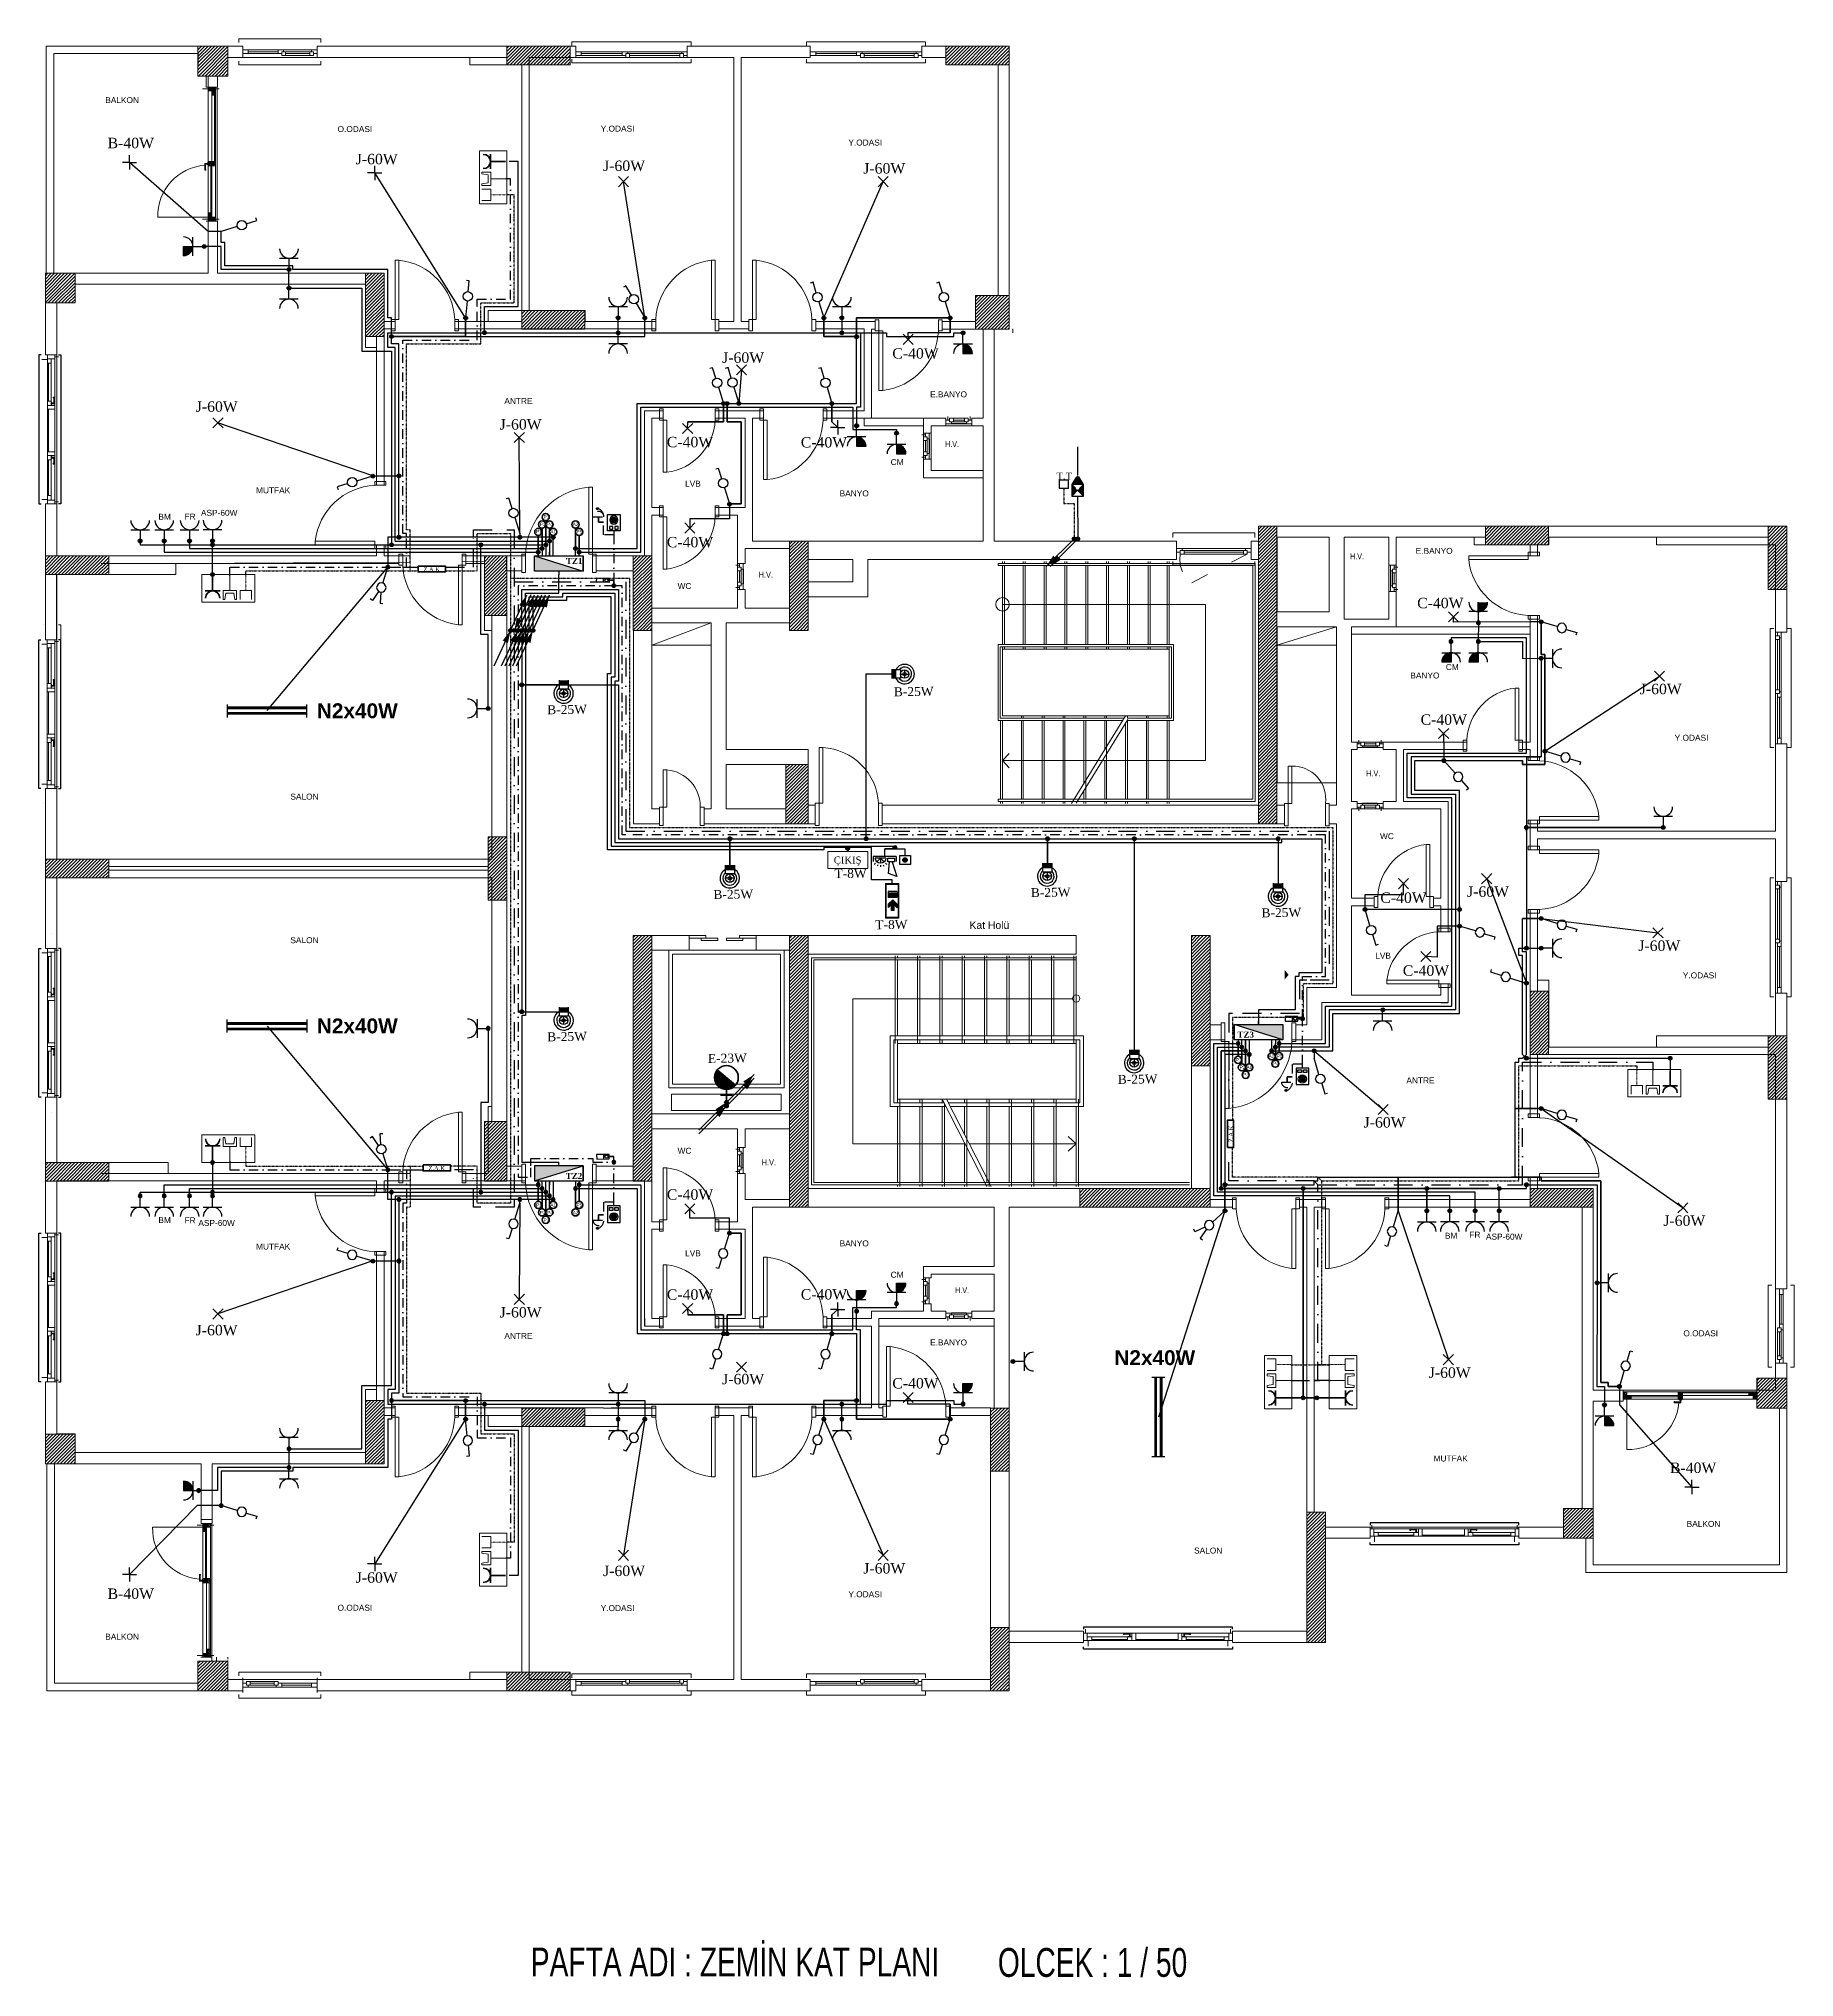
# Model space of a CAD drawing. Header units: millimetres. Extents: x 3395 to 31170, y 2853 to 7104.
# Drawn here: x 11048 to 13407, y 4061 to 6666 of the extents above; entities that cross this region are included whole.
import ezdxf

# ---------------------------------------------------------------- set-up
doc = ezdxf.new("R2010")
doc.units = ezdxf.units.MM
for name, pattern in [('ACAD_ISO02W100', [15, 12, -3]), ('ACAD_ISO03W100', [30, 12, -18]), ('CONTINOUS', [0]), ('DASHDOT', [25.4, 12.7, -6.35, 0, -6.35]), ('DASHDOTX2', [50.8, 25.4, -12.7, 0, -12.7]), ('DIVIDE', [1.25, 0.5, -0.25, 0, -0.25, 0, -0.25])]:
    doc.linetypes.add(name, pattern=pattern)
for name, color, linetype, lineweight in [('9', 2, 'Continuous', 18), ('A-FR-DIRECTION', 2, 'Continuous', 30), ('ARM', 1, 'Continuous', 40), ('deha_elk armatür', 51, 'Continuous', 35), ('Duvar', 7, 'Continuous', 20), ('e_cable_cctv', 3, 'CONTINOUS', 30), ('EHAT-TV', 7, 'Continuous', 20), ('EHAT_PRIZ', 4, 'Continuous', 50), ('ELEKT', 2, 'Continuous', 50), ('elk035', 3, 'Continuous', 30), ('KAPEN', 30, 'Continuous', 13), ('OK', 51, 'Continuous', 20), ('SIVA', 42, 'Continuous', 9), ('TR', 252, 'Continuous', 5), ('ZİL', 53, 'DASHDOT', 20)]:
    doc.layers.add(name, color=color, linetype=linetype, lineweight=lineweight)
for name, color, linetype in [('AnaHat', 11, 'Continuous'), ('AydınlatmaT.', 1, 'Continuous'), ('DENIZLIK', 140, 'Continuous'), ('Diyafon.Zil', 41, 'DASHDOT'), ('E_BL_YAN', 7, 'Continuous'), ('Elektrik T.', 4, 'Continuous'), ('H', 3, 'Continuous'), ('hat', 3, 'Continuous'), ('Müşterek', 131, 'Continuous'), ('NORMAL', 70, 'Continuous'), ('S', 2, 'Continuous'), ('SEMBOLLER', 7, 'Continuous'), ('SembollerY.', 255, 'DIVIDE'), ('Telefon', 3, 'DIVIDE'), ('Televizyon', 255, 'DASHDOTX2'), ('Yan.Korna', 95, 'Continuous'), ('YazılarY.', 7, 'Continuous'), ('ÇıkışTabela', 3, 'Continuous')]:
    doc.layers.add(name, color=color, linetype=linetype)
doc.styles.add('ALT', font='times.ttf', dxfattribs={"height": 20})
doc.styles.add('MEKAN', font='times.ttf')
doc.styles.get("Standard").update_dxf_attribs({"font": 'arial.ttf'})
doc.styles.add('style1', font='arial.ttf')
pattern_1 = [(-45, (464486.7711, 4329893.691), (1.122532015, 1.122532015), [])]
pattern_2 = [(-45, (464516.7713, 4329883.691), (1.122532015, 1.122532015), [])]
pattern_3 = [(225, (4501369.4886, -378640.9306), (1.12253201513, -1.12253201513), [])]
pattern_4 = [(225, (4501359.4886, -378670.9308), (1.12253201513, -1.12253201513), [])]

# ---------------------------------------------------------------- blocks, each defined once
blk = doc.blocks.new('30x30')
at = {"layer": 'DENIZLIK'}
blk.add_line((2.5, -12.5), (2.5, 7.5), dxfattribs=at)
at = {"layer": 'Duvar'}
for p, q in [((5, 15), (-5, 15)), ((5, -20), (-5, -20))]:
    blk.add_line(p, q, dxfattribs=at)
at = {"layer": 'KAPEN'}
for p, q in [((-5, -10), (-5, 5)), ((-2.5, 5), (-2.5, -10)), ((0, 5), (0, -10))]:
    blk.add_line(p, q, dxfattribs=at)
for points in [[(0, 7.5), (0, 5), (-5, 5), (-5, 10), (-2.5, 10)], [(2.5, 15), (2.5, 7.5), (0, 7.5), (0, 10), (-2.5, 10), (-2.5, 15)], [(0, -12.5), (0, -10), (-5, -10), (-5, -15), (-2.5, -15)], [(2.5, -20), (2.5, -12.5), (0, -12.5), (0, -15), (-2.5, -15), (-2.5, -20)]]:
    blk.add_lwpolyline(points, dxfattribs=at)
at = {"layer": 'SIVA', "ltscale": 2}
for p, q in [((-2.5, 12.5), (-7.5, 12.5)), ((-2.5, -17.5), (-7.5, -17.5))]:
    blk.add_line(p, q, dxfattribs=at)
blk = doc.blocks.new('LL8-1A')
at = {"layer": 'KAPEN'}
for points in [[(-80, 0), (-80, -2.5), (-75, -2.5), (-75, 12.5), (-80, 12.5), (-80, 10)], [(0, 0), (0, -2.5), (-5, -2.5), (-5, 12.5), (0, 12.5), (0, 10)]]:
    blk.add_lwpolyline(points, dxfattribs=at)
blk.add_lwpolyline([(-5, -72.5), (-10, -72.5), (-10, -2.5), (-5, -2.5)], close=True, dxfattribs=at)
blk.add_arc((-0.6, 1.4), 74.5, 182.9884, 262.7694, dxfattribs=at)
blk = doc.blocks.new('RR9-1A')
at = {"layer": 'KAPEN'}
for points in [[(0, 0), (0, -2.5), (5, -2.5), (5, 12.5), (0, 12.5), (0, 10)], [(90, 0), (90, -2.5), (85, -2.5), (85, 12.5), (90, 12.5), (90, 10)]]:
    blk.add_lwpolyline(points, dxfattribs=at)
blk.add_lwpolyline([(5, -82.5), (10, -82.5), (10, -2.5), (5, -2.5)], close=True, dxfattribs=at)
blk.add_arc((0.7, 1.3), 84.3, 276.3007, 357.3945, dxfattribs=at)
blk = doc.blocks.new('LL1-2U')
at = {"layer": 'KAPEN'}
blk.add_lwpolyline([(5, 92.5), (10, 92.5), (10, 2.5), (5, 2.5)], close=True, dxfattribs=at)
for points in [[(0, 0), (0, 2.5), (5, 2.5), (5, -22.5), (0, -22.5), (0, -20)], [(100, 0), (100, 2.5), (95, 2.5), (95, -22.5), (100, -22.5), (100, -20)]]:
    blk.add_lwpolyline(points, dxfattribs=at)
blk.add_arc((0.8, -1.3), 94.2, 2.3093, 84.4176, dxfattribs=at)
blk = doc.blocks.new('BALKON KAPı')
at = {"layer": 'TR'}
h = blk.add_hatch(dxfattribs=at)
h.set_pattern_fill('ANSI31', color=256, scale=0.5, angle=-90, style=0)
h.set_pattern_definition(pattern_1)
h.paths.add_polyline_path([(482556.1, 4265815.1), (482561.1, 4265815.1), (482561.1, 4265810.1), (482561.1, 4265805.1), (482556.1, 4265805.1)])
h = blk.add_hatch(dxfattribs=at)
h.set_pattern_fill('ANSI31', color=256, scale=0.5, angle=-90, style=0)
h.set_pattern_definition(pattern_1)
h.paths.add_polyline_path([(482561.1, 4265815.1), (482567.1, 4265815.1), (482567.1, 4265811.6), (482567.1, 4265810.1), (482561.1, 4265810.1)])
h = blk.add_hatch(dxfattribs=at)
h.set_pattern_fill('ANSI31', color=256, scale=0.5, angle=-90, style=0)
h.set_pattern_definition(pattern_1)
h.paths.add_polyline_path([(482630.1, 4265815.1), (482636.1, 4265815.1), (482636.1, 4265810.1), (482630.1, 4265810.1)])
h = blk.add_hatch(dxfattribs=at)
h.set_pattern_fill('ANSI31', color=256, scale=0.5, angle=-90, style=0)
h.set_pattern_definition(pattern_1)
h.paths.add_polyline_path([(482630.1, 4265810.1), (482636.1, 4265810.1), (482636.1, 4265806.6), (482636.1, 4265805.1), (482630.1, 4265805.1)])
h = blk.add_hatch(dxfattribs=at)
h.set_pattern_fill('ANSI31', color=256, scale=0.5, angle=-90, style=0)
h.set_pattern_definition(pattern_2)
h.paths.add_polyline_path([(482725.1, 4265810.1), (482731.1, 4265810.1), (482731.1, 4265805.1), (482725.1, 4265805.1), (482725.1, 4265806.6)])
h = blk.add_hatch(dxfattribs=at)
h.set_pattern_fill('ANSI31', color=256, scale=0.5, angle=-90, style=0)
h.set_pattern_definition(pattern_2)
h.paths.add_polyline_path([(482731.1, 4265810.1), (482731.1, 4265815.1), (482736.1, 4265815.1), (482736.1, 4265805.1), (482731.1, 4265805.1)])
at = {"layer": 'Duvar', "linetype": 'ByBlock'}
for p, q in [((482556.1, 4265817.7), (482556.1, 4265802.7)), ((482736.1, 4265817.7), (482736.1, 4265802.7))]:
    blk.add_line(p, q, dxfattribs=at)
at = {"layer": 'KAPEN'}
for p, q in [((482636.1, 4265815.1), (482731.1, 4265815.1)), ((482636.1, 4265805.1), (482561.1, 4265805.1))]:
    blk.add_line(p, q, dxfattribs=at)
blk.add_lwpolyline([(482561.1, 4265815.1), (482561.1, 4265882.6)], dxfattribs=at)
for points in [[(482556.1, 4265815.1), (482561.1, 4265815.1), (482561.1, 4265805.1), (482556.1, 4265805.1)], [(482567.1, 4265810.1), (482561.1, 4265810.1), (482561.1, 4265815.1), (482567.1, 4265815.1)], [(482567.1, 4265811.6), (482630.1, 4265811.6), (482630.1, 4265815.1), (482567.1, 4265815.1)], [(482567.1, 4265810.1), (482630.1, 4265810.1), (482630.1, 4265811.6), (482567.1, 4265811.6)], [(482624.6, 4265819.6), (482633.6, 4265819.6), (482633.6, 4265815.6), (482632.6, 4265815.6), (482632.6, 4265818.6), (482625.6, 4265818.6), (482625.6, 4265818.1), (482624.6, 4265818.1)], [(482630.1, 4265810.1), (482636.1, 4265810.1), (482636.1, 4265815.1), (482630.1, 4265815.1)], [(482636.1, 4265805.1), (482630.1, 4265805.1), (482630.1, 4265810.1), (482636.1, 4265810.1)], [(482631.1, 4265815.1), (482631.1, 4265815.6), (482635.1, 4265815.6), (482635.1, 4265815.1)], [(482725.1, 4265806.6), (482636.1, 4265806.6), (482636.1, 4265810.1), (482725.1, 4265810.1)], [(482725.1, 4265805.1), (482731.1, 4265805.1), (482731.1, 4265810.1), (482725.1, 4265810.1)], [(482731.1, 4265815.1), (482736.1, 4265815.1), (482736.1, 4265805.1), (482731.1, 4265805.1)], [(482725.1, 4265805.1), (482636.1, 4265805.1), (482636.1, 4265806.6), (482725.1, 4265806.6)]]:
    blk.add_lwpolyline(points, close=True, dxfattribs=at)
blk.add_arc((482563.2, 4265814.8), 67.9, 4.0934, 91.8142, dxfattribs=at)
at = {"layer": 'SIVA'}
for p, q in [((482558.6, 4265822.7), (482558.6, 4265815.1)), ((482733.6, 4265822.7), (482733.6, 4265815.1)), ((482558.6, 4265805.1), (482558.6, 4265800.2)), ((482733.6, 4265805.1), (482733.6, 4265800.2))]:
    blk.add_line(p, q, dxfattribs=at)
blk = doc.blocks.new('60LIK')
at = {"layer": 'KAPEN'}
for points in [[(-10, 2.5), (-10, 0), (-5, 0), (-5, 30), (-10, 30), (-10, 27.5)], [(50, 2.5), (50, 0), (45, 0), (45, 30), (50, 30), (50, 27.5)]]:
    blk.add_lwpolyline(points, dxfattribs=at)
blk.add_lwpolyline([(-5, -50), (0, -50), (0, 0), (-5, 0)], close=True, dxfattribs=at)
blk.add_arc((1.3, -6), 44.1, 268.2581, 7.7675, dxfattribs=at)
blk = doc.blocks.new('p5 200-240')
at = {"layer": 'DENIZLIK'}
for points in [[(-5, 100), (-8, 100), (-8, -100), (-5, -100)], [(18.5, 100), (21.5, 100), (21.5, -100), (18.5, -100)]]:
    blk.add_lwpolyline(points, dxfattribs=at)
at = {"layer": 'Duvar'}
for p, q in [((-2.5, 100), (12.5, 100)), ((-2.5, -100), (12.5, -100))]:
    blk.add_line(p, q, dxfattribs=at)
at = {"layer": 'KAPEN'}
blk.add_line((0, 95), (0, -95), dxfattribs=at)
for points in [[(0, 100), (0, 95), (10, 95), (10, 100)], [(10, 89), (10, 95), (5, 95), (5, 89)], [(8.5, 89), (8.5, 38), (5, 38), (5, 89)], [(10, 89), (10, 38), (8.5, 38), (8.5, 89)], [(0, 32), (0, 27), (10, 27), (10, 32)], [(0.5, 43.5), (0.5, 34.5), (4.5, 34.5), (4.5, 35.5), (1.5, 35.5), (1.5, 42.5), (2, 42.5), (2, 43.5)], [(5, 37), (4.5, 37), (4.5, 33), (5, 33)], [(10, 38), (10, 32), (5, 32), (5, 38)], [(10, 27), (10, -30), (8.5, -30), (8.5, 27)], [(0, -30), (0, -35), (10, -35), (10, -30)], [(0.5, -46.5), (0.5, -37.5), (4.5, -37.5), (4.5, -38.5), (1.5, -38.5), (1.5, -45.5), (2, -45.5), (2, -46.5)], [(5, -40), (4.5, -40), (4.5, -36), (5, -36)], [(10, -41), (10, -35), (5, -35), (5, -41)], [(8.5, -89), (8.5, -41), (5, -41), (5, -89)], [(10, -89), (10, -41), (8.5, -41), (8.5, -89)], [(0, -95), (0, -100), (10, -100), (10, -95)], [(10, -89), (10, -95), (5, -95), (5, -89)], [(10, -89), (10, -95), (5, -95), (5, -89)]]:
    blk.add_lwpolyline(points, close=True, dxfattribs=at)
at = {"layer": 'SIVA'}
for p, q in [((-5, 97.5), (0, 97.5)), ((10, 94), (17.5, 94)), ((-5, -97.5), (0, -97.5)), ((10, -94), (17.5, -94))]:
    blk.add_line(p, q, dxfattribs=at)
blk = doc.blocks.new('B')
at = {"layer": 'elk035'}
blk.add_hatch(color=256, dxfattribs=at).paths.add_polyline_path([(2.5, 0, 1), (-2.5, 0, 1)])
blk.add_circle((0, 0), 2.5, dxfattribs=at)
blk = doc.blocks.new('ÜÇLÜ GRUP(TEL-TV-PRİZ)')
at = {"layer": 'EHAT-TV', "linetype": 'Continuous'}
blk.add_line((21.5, -2), (1.6, -2), dxfattribs=at)
at = {"layer": 'EHAT-TV', "color": 7, "lineweight": 20}
blk.add_lwpolyline([(25.1, 3.4), (33.5, 4.6), (33.5, 7), (21.5, 7), (21.5, -11), (33.5, -11), (33.5, -8.6), (25.1, -7.4), (25.1, 3.4)], dxfattribs=at)
at = {"layer": 'EHAT_PRIZ'}
for p, q in [((22.1, 31.3), (22.1, 11.2)), ((22.1, 21.2), (1.9, 21.2))]:
    blk.add_line(p, q, dxfattribs=at)
blk.add_arc((31.7, 21.2), 9.6, 90, 270, dxfattribs=at)
at = {"layer": 'OK'}
blk.add_lwpolyline([(0, 35.7), (37, 35.7), (37, -35.7), (0, -35.7)], close=True, dxfattribs=at)
at = {"layer": 'Telefon', "color": 3, "linetype": 'DIVIDE', "lineweight": 20}
blk.add_line((21.5, -23.5), (1.6, -23.5), dxfattribs=at)
at = {"layer": 'Telefon', "color": 3, "linetype": 'Continuous', "lineweight": 20}
for p, q in [((21.5, -15.8), (33.5, -15.8)), ((21.5, -31.1), (21.5, -15.8)), ((33.5, -31.1), (21.5, -31.1))]:
    blk.add_line(p, q, dxfattribs=at)
blk = doc.blocks.new('NORA')
for p, q in [((0, 0.228), (-0.032, 0.228)), ((0, 0.105), (0, 0.228))]:
    blk.add_line(p, q)
blk.add_circle((0, 0.053), 0.0525)
blk = doc.blocks.new('A')
at = {"layer": 'S', "xscale": 100, "yscale": 100, "zscale": 100, "rotation": 180}
blk.add_blockref('NORA', (0, 0), dxfattribs=at)
blk = doc.blocks.new('K')
at = {"layer": 'S', "color": 2}
for p, q in [((-4.5, 22.2), (-7.6, 21.3)), ((-1.4, 10.3), (-4.5, 22.2)), ((1.4, 10.3), (4.5, 22.2)), ((4.5, 22.2), (7.6, 21.3))]:
    blk.add_line(p, q, dxfattribs=at)
blk.add_circle((0, 5.2), 5.25, dxfattribs=at)
blk = doc.blocks.new('P2X36')
at = {"layer": 'H', "color": 1}
for p, q in [((-53.5, 9.1), (-53.5, -8.4)), ((53.5, -8.4), (53.5, 9.1))]:
    blk.add_line(p, q, dxfattribs=at)
at = {"layer": 'H', "color": 2}
for points in [[(-53.5, 3.7, 3.8, 3.8, 0), (53.5, 3.7, 1.6, 1.6, 0)], [(-53.5, -3.7, 3.8, 3.8, 0), (53.5, -3.7, 1.6, 1.6, 0)]]:
    blk.add_lwpolyline(points, format="xyseb", dxfattribs=at)
blk = doc.blocks.new('KAAC')
at = {"layer": 'SEMBOLLER', "color": 9}
for p, q in [((-0.081, 0.306), (0.081, 0.306)), ((-0.081, 0.29), (0.081, 0.29)), ((-0.078, 0.322), (0.078, 0.322)), ((-0.078, 0.274), (0.078, 0.274)), ((-0.071, 0.338), (0.071, 0.338)), ((-0.071, 0.258), (0.071, 0.258)), ((-0.059, 0.354), (0.059, 0.354)), ((-0.059, 0.242), (0.059, 0.242)), ((-0.039, 0.37), (0.039, 0.37)), ((-0.039, 0.226), (0.039, 0.226))]:
    blk.add_line(p, q, dxfattribs=at)
at = {"layer": 'SEMBOLLER', "color": 4}
blk.add_lwpolyline([(-0.175, 0.45), (-0.175, 0), (0.175, 0), (0.175, 0.45)], close=True, dxfattribs=at)
at = {"layer": 'SEMBOLLER', "color": 3}
for points in [[(-0.123, 0.045), (-0.123, 0.12), (-0.028, 0.12), (-0.028, 0.045)], [(0.028, 0.045), (0.028, 0.12), (0.123, 0.12), (0.123, 0.045)]]:
    blk.add_lwpolyline(points, close=True, dxfattribs=at)
at = {"layer": 'SEMBOLLER', "color": 2}
blk.add_circle((0, 0.298), 0.112, dxfattribs=at)
at = {"layer": 'SEMBOLLER', "color": 9}
for start, end in [(174.3781, 185.6219), (150.6713, 162.9089), (197.0911, 209.3287), (118.155, 136.7056), (223.2944, 241.845), (43.2944, 61.845), (298.155, 316.7056), (17.0911, 29.3287), (330.6713, 342.9089), (354.3781, 5.6219)]:
    blk.add_arc((0, 0.298), 0.0817, start, end, dxfattribs=at)
blk = doc.blocks.new('E-25')
at = {"layer": 'deha_elk armatür', "lineweight": 35}
blk.add_hatch(color=256, dxfattribs=at).paths.add_polyline_path([(-12.3, -10.3, 0.700134), (16, 0, 0.176378), (12.3, 10.3)])
for p, q in [((12.3, 10.3), (-12.3, -10.3)), ((8, -23.7), (-8, -23.7)), ((0, -16), (0, -33.3)), ((0, -23.7), (8, -23.7))]:
    blk.add_line(p, q, dxfattribs=at)
blk.add_circle((0, 0), 16, dxfattribs=at)
blk = doc.blocks.new('ISIKLIALARMSIRENI')
for p, q in [((0, -322), (0, 322)), ((0, 322), (139, 322)), ((40, -26), (40, 268)), ((40, 121), (144, 225)), ((40, 121), (144, 17)), ((40, 121), (187, 121)), ((183, 263), (217, 298)), ((226, 198), (271, 216)), ((226, 44), (271, 25)), ((242, 121), (290, 121)), ((0, -322), (139, -322)), ((144, -80), (40, -80)), ((40, -80), (40, -268)), ((40, -268), (144, -268)), ((144, -268), (144, -80)), ((472, -105), (144, -130)), ((144, -206), (558, -340)), ((183, -22), (217, -56)), ((558, -340), (472, -105))]:
    blk.add_line(p, q)
blk.add_arc((40, 121), 147, 270, 90)
blk = doc.blocks.new('YÖNLENDİRME-10')
at = {"layer": 'A-FR-DIRECTION'}
blk.add_hatch(color=255, dxfattribs=at).paths.add_polyline_path([(75379.7, 29900.3), (75369.7, 29910.4), (75380, 29920.6), (75389.1, 29920.6), (75381.9, 29913.5), (75395.7, 29913.5), (75395.7, 29907.3), (75381.7, 29907.3), (75388.7, 29900.3)])
at = {"layer": 'e_cable_cctv'}
h = blk.add_hatch(color=0, dxfattribs=at)
h.dxf.hatch_style = 1
h.paths.add_polyline_path([(75364.1, 29919.9), (75353.7, 29917.6), (75353.7, 29902.1), (75364.1, 29899.6)])
at = {"layer": 'A-FR-DIRECTION', "color": 255, "lineweight": 0}
for p, q in [((75331.1, 29892.7), (75331.1, 29925.2)), ((75331.1, 29925.2), (75413.8, 29925.2)), ((75333, 29894.6), (75333, 29923.3)), ((75333, 29923.3), (75411.9, 29923.3)), ((75411.9, 29923.3), (75411.9, 29894.6)), ((75413.8, 29925.2), (75413.8, 29892.7)), ((75413.8, 29892.7), (75331.1, 29892.7)), ((75411.9, 29894.6), (75333, 29894.6))]:
    blk.add_line(p, q, dxfattribs=at)
at = {"layer": 'A-FR-DIRECTION', "color": 255}
for p, q in [((75349.6, 29919.9), (75349.6, 29899.6)), ((75349.6, 29919.9), (75364.1, 29919.9)), ((75364.1, 29919.9), (75364.1, 29899.6)), ((75364.1, 29919.9), (75364.1, 29899.6)), ((75369.7, 29910.4), (75380, 29920.6)), ((75389.1, 29920.6), (75380, 29920.6)), ((75381.9, 29913.5), (75389.1, 29920.6)), ((75395.7, 29913.5), (75381.9, 29913.5)), ((75395.7, 29913.5), (75395.7, 29907.3)), ((75349.6, 29899.6), (75364.1, 29899.6)), ((75379.7, 29900.3), (75369.7, 29910.4)), ((75388.7, 29900.3), (75379.7, 29900.3)), ((75395.7, 29907.3), (75381.7, 29907.3)), ((75388.7, 29900.3), (75381.7, 29907.3))]:
    blk.add_line(p, q, dxfattribs=at)
blk.add_lwpolyline([(75364.1, 29919.9), (75353.7, 29917.6), (75353.7, 29902.1), (75364.1, 29899.6)], dxfattribs=at)

msp = doc.modelspace()

# ---------------------------------------------------------------- hatches: boundary and pattern name
at = {"layer": 'Duvar'}
msp.add_hatch(color=256, dxfattribs=at).paths.add_polyline_path([(12722.8, 5402.4), (12722.8, 5408.6), (12722.8, 5414.9), (12728, 5408.6)])
at = {"layer": 'Elektrik T.', "linetype": 'ByBlock'}
h = msp.add_hatch(color=256, dxfattribs=at)
h.dxf.hatch_style = 1
h.paths.add_polyline_path([(11255.7, 6387.5), (11243.1, 6387.5), (11243.1, 6374.9, 0.414214)])
h = msp.add_hatch(color=256, dxfattribs=at)
h.dxf.hatch_style = 1
h.paths.add_polyline_path([(12290.4, 6256.1), (12290.4, 6243.5), (12303, 6243.5, 0.414214)])
h = msp.add_hatch(color=256, dxfattribs=at)
h.dxf.hatch_style = 1
h.paths.add_polyline_path([(12160.1, 6118.8, 0.414214), (12147.5, 6131.4), (12147.5, 6118.8)])
h = msp.add_hatch(color=256, dxfattribs=at)
h.dxf.hatch_style = 1
h.paths.add_polyline_path([(12201.1, 6121.3), (12201.1, 6108.7), (12213.7, 6108.7, 0.414214)])
h = msp.add_hatch(color=256, dxfattribs=at)
h.dxf.hatch_style = 1
h.paths.add_polyline_path([(12982.9, 5909.2), (12982.9, 5896.6, 0.414214), (12995.5, 5909.2)])
h = msp.add_hatch(color=256, dxfattribs=at)
h.dxf.hatch_style = 1
h.paths.add_polyline_path([(12933.7, 5828.7), (12946.3, 5828.7), (12946.3, 5841.3, 0.414214)])
h = msp.add_hatch(color=256, dxfattribs=at)
h.dxf.hatch_style = 1
h.paths.add_polyline_path([(12982.9, 5828.8), (12982.9, 5841.4, 0.414214), (12970.3, 5828.8)])
at = {"layer": 'Elektrik T.'}
for points in [[(12194.3, 5807), (12200.3, 5807), (12200.3, 5819), (12194.3, 5819)], [(11748, 5804.4), (11748, 5798.4), (11760, 5798.4), (11760, 5804.4)], [(11971.3, 5556.1), (11971.3, 5550.1), (11983.3, 5550.1), (11983.3, 5556.1)], [(12397.9, 5558.7), (12397.9, 5552.7), (12409.9, 5552.7), (12409.9, 5558.7)], [(12707.9, 5531.6), (12707.9, 5525.6), (12719.9, 5525.6), (12719.9, 5531.6)], [(11748, 5365), (11748, 5359), (11760, 5359), (11760, 5365)], [(12514.7, 5307.8), (12514.7, 5301.8), (12526.7, 5301.8), (12526.7, 5307.8)]]:
    msp.add_hatch(color=3, dxfattribs=at).paths.add_polyline_path(points)
at = {"layer": 'Elektrik T.', "linetype": 'ByBlock'}
h = msp.add_hatch(color=256, dxfattribs=at)
h.dxf.hatch_style = 1
h.paths.add_polyline_path([(12147.5, 4984.2), (12147.5, 4971.6, 0.414214), (12160.1, 4984.2)])
h = msp.add_hatch(color=256, dxfattribs=at)
h.dxf.hatch_style = 1
h.paths.add_polyline_path([(12213.7, 4994.3), (12201.1, 4994.3), (12201.1, 4981.7, 0.414214)])
h = msp.add_hatch(color=256, dxfattribs=at)
h.dxf.hatch_style = 1
h.paths.add_polyline_path([(12303, 4859.5), (12290.4, 4859.5), (12290.4, 4846.9, 0.414214)])
at = {"layer": 'Elektrik T.'}
h = msp.add_hatch(color=256, dxfattribs=at)
h.dxf.hatch_style = 1
h.paths.add_polyline_path([(13152.5, 4815.3), (13152.5, 4802.7), (13165.1, 4802.7, 0.414214)])
at = {"layer": 'Elektrik T.', "linetype": 'ByBlock'}
h = msp.add_hatch(color=256, dxfattribs=at)
h.dxf.hatch_style = 1
h.paths.add_polyline_path([(11243.1, 4728.1), (11243.1, 4715.5), (11255.7, 4715.5, 0.414214)])
at = {"layer": 'TR'}
h = msp.add_hatch(dxfattribs=at)
h.set_pattern_fill('ANSI31', color=256, scale=0.5, angle=180, style=0)
h.set_pattern_definition(pattern_3)
h.paths.add_polyline_path([(13177.5, 4838.1), (13182.5, 4838.1), (13182.5, 4843.1), (13182.5, 4848.1), (13177.5, 4848.1)])
h = msp.add_hatch(dxfattribs=at)
h.set_pattern_fill('ANSI31', color=256, scale=0.5, angle=180, style=0)
h.set_pattern_definition(pattern_3)
h.paths.add_polyline_path([(13251.5, 4843.1), (13257.5, 4843.1), (13257.5, 4846.6), (13257.5, 4848.1), (13251.5, 4848.1)])
h = msp.add_hatch(dxfattribs=at)
h.set_pattern_fill('ANSI31', color=256, scale=0.5, angle=180, style=0)
h.set_pattern_definition(pattern_4)
h.paths.add_polyline_path([(13346.5, 4843.1), (13352.5, 4843.1), (13352.5, 4848.1), (13346.5, 4848.1), (13346.5, 4846.6)])
h = msp.add_hatch(dxfattribs=at)
h.set_pattern_fill('ANSI31', color=256, scale=0.5, angle=180, style=0)
h.set_pattern_definition(pattern_4)
h.paths.add_polyline_path([(13352.5, 4843.1), (13352.5, 4838.1), (13357.5, 4838.1), (13357.5, 4848.1), (13352.5, 4848.1)])
h = msp.add_hatch(dxfattribs=at)
h.set_pattern_fill('ANSI31', color=256, scale=0.5, angle=180, style=0)
h.set_pattern_definition(pattern_3)
h.paths.add_polyline_path([(13182.5, 4838.1), (13188.5, 4838.1), (13188.5, 4841.6), (13188.5, 4843.1), (13182.5, 4843.1)])
h = msp.add_hatch(dxfattribs=at)
h.set_pattern_fill('ANSI31', color=256, scale=0.5, angle=180, style=0)
h.set_pattern_definition(pattern_3)
h.paths.add_polyline_path([(13251.5, 4838.1), (13257.5, 4838.1), (13257.5, 4843.1), (13251.5, 4843.1)])
at = {"layer": 'ZİL', "linetype": 'ACAD_ISO02W100'}
msp.add_hatch(color=256, dxfattribs=at).paths.add_polyline_path([(12444.7, 6079.8), (12436.5, 6067.6), (12452.5, 6067.6)])
h = msp.add_hatch(color=256, dxfattribs=at)
h.paths.add_polyline_path([(12452.5, 6067.6), (12444.5, 6059.6), (12452.5, 6051.6)])
h.paths.add_polyline_path([(12436.5, 6067.6), (12436.5, 6051.6), (12444.5, 6059.6)])

# ---------------------------------------------------------------- linework, layer by layer
at = {"lineweight": 211}
for p, q in [((11739.7, 5996.5), (11739.7, 5998.8)), ((11739.7, 5106.5), (11739.7, 5104.2))]:
    msp.add_line(p, q, dxfattribs=at)
at = {"linetype": 'ByBlock'}
msp.add_line((11862.5, 4946.5), (11862.5, 4936.5), dxfattribs=at)
msp.add_lwpolyline([(12452.5, 6067.6), (12436.5, 6067.6), (12436.5, 6051.6), (12452.5, 6051.6)], close=True)
msp.add_lwpolyline([(12932.5, 5371.4), (12942.5, 5371.4)], dxfattribs=at)
at = {"layer": 'AnaHat'}
for p, q in [((11747.5, 5951.1), (11747.5, 5946.1)), ((11702.4, 5871.4), (11702.4, 5876.4)), ((12687.5, 5341.7), (12687.5, 5346.7)), ((11747.5, 5151.9), (11747.5, 5156.9))]:
    msp.add_line(p, q, dxfattribs=at)
for points in [[(11702.4, 5871.4), (11702.4, 5921.5), (11702.4, 5921.5), (11747.5, 5921.5), (11747.5, 5946.1)], [(11702.4, 5871.4), (11697.4, 5876.4), (11697.4, 5921.5), (11697.4, 5926.5), (11827.5, 5926.5), (11827.5, 5926.5), (11827.5, 5803.4), (11827.5, 5803.4), (11822.5, 5803.4), (11822.5, 5591.5), (11822.5, 5586.5), (12713.9, 5586.5), (12718.9, 5586.5), (12718.9, 5591.5), (12772.5, 5591.5), (12772.5, 5591.5), (12772.5, 5411.4), (12772.5, 5411.4), (12746.6, 5411.4), (12741.6, 5411.4), (12741.6, 5406.4), (12736.6, 5406.4), (12736.6, 5361.4), (12736.6, 5361.4), (12687.5, 5361.4), (12687.5, 5341.7)], [(11702.4, 5871.4), (11702.4, 5359), (11702.4, 5354), (11697.4, 5354), (11697.4, 5156.9), (11747.5, 5156.9)]]:
    msp.add_lwpolyline(points, dxfattribs=at)
at = {"layer": 'ARM', "color": 7, "linetype": 'Continuous', "lineweight": 20}
msp.add_line((12108.6, 5574.5), (12108.6, 5551.5), dxfattribs=at)
at = {"layer": 'AydınlatmaT.', "color": 1}
for p, q in [((11170.4, 6500.4), (11160.8, 6500.4)), ((11170.4, 6500.4), (11170.4, 6510)), ((11170.4, 6500.4), (11180, 6500.4)), ((11170.4, 6500.4), (11170.4, 6490.8)), ((11499.9, 6486.1), (11499.9, 6495.7)), ((11499.9, 6486.1), (11490.3, 6486.1)), ((11499.9, 6486.1), (11509.5, 6486.1)), ((11499.9, 6486.1), (11499.9, 6476.5)), ((11834.1, 6474.5), (11827.3, 6481.3)), ((11834.1, 6474.5), (11827.3, 6467.7)), ((11834.1, 6474.5), (11840.9, 6481.3)), ((11834.1, 6474.5), (11840.9, 6467.7)), ((12183.2, 6474.5), (12176.4, 6481.3)), ((12183.2, 6474.5), (12176.4, 6467.7)), ((12183.2, 6474.5), (12189.9, 6481.3)), ((12183.2, 6474.5), (12189.9, 6467.7)), ((12216.7, 6262.5), (12209.9, 6269.3)), ((12216.7, 6262.5), (12209.9, 6255.8)), ((12216.7, 6262.5), (12223.5, 6269.3)), ((12216.7, 6262.5), (12223.5, 6255.8)), ((11992.7, 6221.7), (11985.9, 6228.4)), ((11992.7, 6221.7), (11999.5, 6228.4)), ((11992.7, 6221.7), (11985.9, 6214.9)), ((11992.7, 6221.7), (11999.5, 6214.9)), ((11289.3, 6150.2), (11282.5, 6157)), ((11289.3, 6150.2), (11282.5, 6143.4)), ((11289.3, 6150.2), (11296.1, 6157)), ((11289.3, 6150.2), (11296.1, 6143.4)), ((11920.4, 6142.8), (11913.7, 6149.6)), ((11920.4, 6142.8), (11927.2, 6149.6)), ((12122.1, 6144.2), (12122.1, 6153.8)), ((11694.2, 6130.6), (11687.4, 6137.4)), ((11694.2, 6130.6), (11687.4, 6123.8)), ((11694.2, 6130.6), (11701, 6137.4)), ((11694.2, 6130.6), (11701, 6123.8)), ((11920.4, 6142.8), (11913.7, 6136)), ((11920.4, 6142.8), (11927.2, 6136)), ((12122.1, 6144.2), (12112.5, 6144.2)), ((12122.1, 6144.2), (12122.1, 6134.6)), ((12122.1, 6144.2), (12131.7, 6144.2)), ((11923.4, 6009), (11916.6, 6015.8)), ((11923.4, 6009), (11916.6, 6002.2)), ((11923.4, 6009), (11930.2, 6015.8)), ((11923.4, 6009), (11930.2, 6002.2)), ((12949.6, 5889.6), (12942.8, 5896.4)), ((12949.6, 5889.6), (12942.8, 5882.8)), ((12949.6, 5889.6), (12956.3, 5896.4)), ((12949.6, 5889.6), (12956.3, 5882.8)), ((13226.3, 5810), (13219.5, 5816.8)), ((13226.3, 5810), (13219.5, 5803.2)), ((13226.3, 5810), (13233, 5816.8)), ((13226.3, 5810), (13233, 5803.2)), ((12936.3, 5732.9), (12929.6, 5739.7)), ((12936.3, 5732.9), (12929.6, 5726.1)), ((12936.3, 5732.9), (12943.1, 5739.7)), ((12936.3, 5732.9), (12943.1, 5726.1)), ((12882.3, 5531.1), (12875.5, 5537.9)), ((12882.3, 5531.1), (12875.5, 5524.3)), ((12882.3, 5531.1), (12889, 5537.9)), ((12882.3, 5531.1), (12889, 5524.3)), ((12994.2, 5537.7), (12987.4, 5544.5)), ((12994.2, 5537.7), (12987.4, 5530.9)), ((12994.2, 5537.7), (13001, 5544.5)), ((12994.2, 5537.7), (13001, 5530.9)), ((13224.4, 5465), (13217.6, 5471.8)), ((13224.4, 5465), (13231.2, 5471.8)), ((13224.4, 5465), (13217.6, 5458.2)), ((13224.4, 5465), (13231.2, 5458.2)), ((12912.5, 5433.3), (12905.7, 5440.1)), ((12912.5, 5433.3), (12905.7, 5426.5)), ((12912.5, 5433.3), (12919.3, 5440.1)), ((12912.5, 5433.3), (12919.3, 5426.5)), ((12855.2, 5227.7), (12848.4, 5234.5)), ((12855.2, 5227.7), (12848.4, 5220.9)), ((12855.2, 5227.7), (12862, 5234.5)), ((12855.2, 5227.7), (12862, 5220.9)), ((11923.4, 5094), (11916.6, 5100.8)), ((11923.4, 5094), (11916.6, 5087.2)), ((11923.4, 5094), (11930.2, 5100.8)), ((11923.4, 5094), (11930.2, 5087.2)), ((13258, 5095.5), (13251.2, 5102.3)), ((13258, 5095.5), (13251.2, 5088.8)), ((13258, 5095.5), (13264.7, 5102.3)), ((13258, 5095.5), (13264.7, 5088.8)), ((11694.2, 4972.4), (11687.4, 4979.2)), ((11694.2, 4972.4), (11701, 4979.2)), ((11289.3, 4952.8), (11282.5, 4959.6)), ((11289.3, 4952.8), (11282.5, 4946)), ((11289.3, 4952.8), (11296.1, 4959.6)), ((11289.3, 4952.8), (11296.1, 4946)), ((11694.2, 4972.4), (11687.4, 4965.6)), ((11694.2, 4972.4), (11701, 4965.6)), ((11920.4, 4960.2), (11913.7, 4967)), ((11920.4, 4960.2), (11913.7, 4953.4)), ((11920.4, 4960.2), (11927.2, 4967)), ((11920.4, 4960.2), (11927.2, 4953.4)), ((12122.1, 4958.8), (12112.5, 4958.8)), ((12122.1, 4958.8), (12122.1, 4968.4)), ((12122.1, 4958.8), (12122.1, 4949.2)), ((12122.1, 4958.8), (12131.7, 4958.8)), ((12942.7, 4891.4), (12935.9, 4898.2)), ((12942.7, 4891.4), (12949.5, 4898.2)), ((11992.7, 4881.4), (11985.9, 4888.1)), ((11992.7, 4881.4), (11985.9, 4874.6)), ((11992.7, 4881.4), (11999.5, 4888.1)), ((11992.7, 4881.4), (11999.5, 4874.6)), ((12942.7, 4891.4), (12935.9, 4884.6)), ((12942.7, 4891.4), (12949.5, 4884.6)), ((12216.7, 4840.5), (12209.9, 4847.2)), ((12216.7, 4840.5), (12223.5, 4847.2)), ((12216.7, 4840.5), (12209.9, 4833.7)), ((12216.7, 4840.5), (12223.5, 4833.7)), ((13270, 4720.1), (13260.4, 4720.1)), ((13270, 4720.1), (13270, 4729.7)), ((13270, 4720.1), (13279.6, 4720.1)), ((13270, 4720.1), (13270, 4710.5)), ((11170.4, 4602.7), (11170.4, 4612.3)), ((11499.9, 4616.9), (11490.3, 4616.9)), ((11499.9, 4616.9), (11499.9, 4626.5)), ((11499.9, 4616.9), (11509.5, 4616.9)), ((11499.9, 4616.9), (11499.9, 4607.3)), ((11834.1, 4628.5), (11827.3, 4635.3)), ((11834.1, 4628.5), (11827.3, 4621.7)), ((11834.1, 4628.5), (11840.9, 4635.3)), ((11834.1, 4628.5), (11840.9, 4621.7)), ((12183.2, 4628.5), (12176.4, 4635.3)), ((12183.2, 4628.5), (12176.4, 4621.7)), ((12183.2, 4628.5), (12189.9, 4635.3)), ((12183.2, 4628.5), (12189.9, 4621.7)), ((11170.4, 4602.7), (11160.8, 4602.7)), ((11170.4, 4602.7), (11180, 4602.7)), ((11170.4, 4602.7), (11170.4, 4593.1))]:
    msp.add_line(p, q, dxfattribs=at)
at = {"layer": 'AydınlatmaT.', "linetype": 'ByBlock'}
for p, q in [((11275.9, 6407.5), (11170.4, 6500.4)), ((11622.1, 6291.5), (11499.9, 6486.1)), ((11862.7, 6291.5), (11834.1, 6474.5)), ((12103.4, 6291.5), (12183.2, 6474.5)), ((11293.5, 6407.5), (11275.9, 6407.5)), ((11497.5, 6079), (11289.3, 6150.2)), ((12114.3, 6151.5), (12122.1, 6144.2)), ((11694.8, 6001.5), (11694.2, 6130.6)), ((11976.5, 6021.4), (11923.4, 6021.4)), ((11923.4, 6021.4), (11923.4, 6009)), ((11976.5, 6041.4), (11976.5, 6026.4)), ((11976.5, 6026.4), (11976.5, 6021.4)), ((11355.2, 5763.6), (11517.5, 5956.5)), ((11355.2, 5339.4), (11517.5, 5146.5)), ((11694.8, 5101.5), (11694.2, 4972.4)), ((11923.4, 5081.6), (11923.4, 5094)), ((11976.5, 5081.6), (11923.4, 5081.6)), ((11976.5, 5076.6), (11976.5, 5081.6)), ((11976.5, 5061.6), (11976.5, 5076.6)), ((11497.5, 5024), (11289.3, 4952.8)), ((12114.3, 4951.5), (12122.1, 4958.8)), ((11622.1, 4811.5), (11499.9, 4616.9)), ((11862.7, 4811.5), (11834.1, 4628.5)), ((12103.4, 4811.5), (12183.2, 4628.5)), ((11261.5, 4695.5), (11170.4, 4602.7)), ((11293.5, 4695.5), (11261.5, 4695.5))]:
    msp.add_line(p, q, dxfattribs=at)
at = {"layer": 'AydınlatmaT.'}
for p, q in [((11315.1, 6414.1), (11293.5, 6407.5)), ((11624.3, 6314), (11622.1, 6291.5)), ((11851.3, 6311), (11862.7, 6291.5)), ((12096.9, 6313.1), (12103.4, 6291.5)), ((12266.5, 6313.1), (12273.1, 6291.5)), ((11992.7, 6221.7), (11989.3, 6176.7)), ((11961.8, 6198.1), (11968.4, 6176.5)), ((11982.7, 6198.4), (11989.3, 6176.7)), ((12107.7, 6198.1), (12114.3, 6176.5)), ((12444.7, 6079.8), (12444.7, 6118)), ((11475.8, 6072.4), (11497.5, 6079)), ((11969.9, 6063), (11976.5, 6041.4)), ((12444.5, 6051.6), (12444.7, 5994.5)), ((11688.2, 6023.1), (11694.8, 6001.5)), ((11510.9, 5934.8), (11517.5, 5956.5)), ((12949.4, 5882.3), (12949.6, 5889.6)), ((13052.5, 5883), (12949.4, 5882.3)), ((13067.5, 5883), (13052.5, 5883)), ((13089.1, 5876.5), (13067.5, 5883)), ((13072.5, 5709.2), (13226.3, 5810)), ((12936.6, 5726.4), (12936.3, 5732.9)), ((12936.6, 5721.4), (12936.6, 5726.4)), ((13094.1, 5702.6), (13072.5, 5709.2)), ((12951.7, 5679.5), (12936.6, 5696.4)), ((12882.6, 5516.4), (12882.3, 5531.1)), ((12994.2, 5537.7), (13047.5, 5397.5)), ((12830.7, 5516.4), (12882.6, 5516.4)), ((12837.2, 5474.7), (12830.7, 5496.4)), ((12932.5, 5474.1), (12927.5, 5474.1)), ((12927.5, 5474.1), (12927.5, 5432.5)), ((12957.5, 5474.1), (12932.5, 5474.1)), ((12979.1, 5467.5), (12957.5, 5474.1)), ((13089.1, 5477.7), (13067.5, 5484.3)), ((13067.5, 5484.3), (13224.4, 5465)), ((12927.5, 5432.5), (12912.5, 5433.3)), ((13025.8, 5404), (13047.5, 5397.5)), ((12762.3, 5306.4), (12762.3, 5296.4)), ((12762.3, 5306.4), (12855.2, 5227.7)), ((12768.8, 5274.7), (12762.3, 5296.4)), ((13089.1, 5222.4), (13067.5, 5228.9)), ((13067.5, 5228.9), (13258, 5095.5)), ((11510.9, 5168.2), (11517.5, 5146.5)), ((11688.2, 5079.9), (11694.8, 5101.5)), ((12642.5, 5091.5), (12553.1, 4814.2)), ((12625.9, 5076.1), (12642.5, 5091.5)), ((12868.8, 5069.8), (12875.4, 5091.5)), ((12875.4, 5091.5), (12942.7, 4891.4)), ((11969.9, 5040), (11976.5, 5061.6)), ((11475.8, 5030.6), (11497.5, 5024)), ((11961.8, 4904.9), (11968.4, 4926.5)), ((12107.7, 4904.9), (12114.3, 4926.5)), ((13179.1, 4877.1), (13172.5, 4855.5)), ((13172.5, 4855.5), (13172.5, 4835.5)), ((13172.5, 4835.5), (13172.5, 4830.5)), ((13172.5, 4830.5), (13270, 4720.1)), ((11624.3, 4789), (11622.1, 4811.5)), ((11851.3, 4792), (11862.7, 4811.5)), ((12096.9, 4789.9), (12103.4, 4811.5)), ((12266.5, 4789.9), (12273.1, 4811.5)), ((11315.1, 4688.9), (11293.5, 4695.5))]:
    msp.add_line(p, q, dxfattribs=at)
at = {"layer": 'AydınlatmaT.', "linetype": 'ByBlock'}
for points in [[(11739.7, 5971.5), (11739.7, 5991.5), (11739.7, 5996.5), (11532.5, 5996.5), (11532.5, 5996.5), (11532.5, 6251.5), (11532.5, 6256.5), (11527.5, 6256.5), (11522.5, 6256.5), (11522.5, 6266.5), (11522.5, 6266.5), (11622.1, 6266.5), (11622.1, 6286.5), (11622.1, 6291.5), (11622.1, 6266.5), (11522.5, 6266.5), (11522.5, 6286.5), (11522.5, 6291.5), (11517.5, 6291.5), (11517.5, 6351.4), (11517.5, 6356.4), (11389.7, 6356.4), (11389.7, 6356.4), (11389.7, 6361.4), (11298.5, 6361.4), (11298.5, 6361.4), (11298.5, 6392.5), (11298.5, 6392.5), (11298.5, 6392.5), (11298.5, 6392.5), (11293.5, 6392.5), (11293.5, 6407.5)], [(11622.1, 6266.5), (11862.7, 6266.5), (11862.7, 6286.5), (11862.7, 6291.5)], [(11769.7, 5971.5), (11769.7, 5981.5), (11852.5, 5981.5), (11852.5, 5981.5), (11852.5, 6171.5), (11852.5, 6176.5), (11968.4, 6176.5), (11968.4, 6156.5), (11968.4, 6151.5), (11920.5, 6151.5), (11968.4, 6151.5), (11968.4, 6176.5), (11973.4, 6176.5), (11973.4, 6156.5), (11973.4, 6151.5), (11992.5, 6151.5), (11992.5, 6151.5), (11992.5, 6041.4), (11992.5, 6041.4), (11976.5, 6041.4), (11992.5, 6041.4), (11992.5, 6151.5), (11973.4, 6151.5), (11973.4, 6176.5), (12114.3, 6176.5), (12114.3, 6156.5), (12114.3, 6151.5), (12114.3, 6176.5), (12147.5, 6176.5), (12147.5, 6176.5), (12147.5, 6271.3), (12147.5, 6266.3), (12103.4, 6266.3), (12103.4, 6286.5), (12103.4, 6291.5), (12103.4, 6266.3), (12147.5, 6266.3), (12147.5, 6286.4), (12147.5, 6291.4), (12273.1, 6291.5), (12273.1, 6276.4), (12273.1, 6271.4), (12273.1, 6291.5), (12147.5, 6291.4), (12147.5, 6266.4), (12103.4, 6266.3)], [(12273.1, 6271.4), (12216.5, 6271.4), (12216.7, 6262.5)], [(11920.4, 6142.8), (11920.5, 6151.5)], [(11497.5, 6079), (11532.5, 6079)], [(11532.5, 5996.5), (11517.5, 5996.5), (11517.5, 5961.5), (11517.5, 5956.5)], [(11694.8, 6001.5), (11694.8, 5996.5)], [(11532.5, 5106.5), (11517.5, 5106.5), (11517.5, 5141.5), (11517.5, 5146.5)], [(11739.7, 5131.5), (11739.7, 5111.5), (11739.7, 5106.5), (11532.5, 5106.5), (11532.5, 5106.5), (11532.5, 4851.5), (11532.5, 4846.5), (11527.5, 4846.5), (11522.5, 4846.5), (11522.5, 4836.5), (11522.5, 4836.5), (11622.1, 4836.5), (11622.1, 4816.5), (11622.1, 4811.5), (11622.1, 4836.5), (11522.5, 4836.5), (11522.5, 4816.5), (11522.5, 4811.5), (11517.5, 4811.5), (11517.5, 4751.6), (11517.5, 4746.6), (11389.7, 4746.6), (11389.7, 4746.6), (11389.7, 4741.6), (11293.5, 4741.6), (11293.5, 4741.6), (11293.5, 4710.5), (11293.5, 4710.5), (11293.5, 4710.5), (11293.5, 4710.5), (11293.5, 4710.5), (11293.5, 4695.5)], [(11694.8, 5101.5), (11694.8, 5106.5)], [(11769.7, 5131.5), (11769.7, 5121.5), (11852.5, 5121.5), (11852.5, 5121.5), (11852.5, 4931.5), (11852.5, 4926.5), (11968.4, 4926.5), (11968.4, 4946.5), (11968.4, 4951.5), (11920.5, 4951.5), (11968.4, 4951.5), (11968.4, 4926.5), (11973.4, 4926.5), (11973.4, 4946.5), (11973.4, 4951.5), (11992.5, 4951.5), (11992.5, 4951.5), (11992.5, 5061.6), (11992.5, 5061.6), (11976.5, 5061.6), (11992.5, 5061.6), (11992.5, 4951.5), (11973.4, 4951.5), (11973.4, 4926.5), (12114.3, 4926.5), (12114.3, 4946.5), (12114.3, 4951.5), (12114.3, 4926.5), (12147.5, 4926.5), (12147.5, 4926.5), (12147.5, 4831.7), (12147.5, 4836.7), (12103.4, 4836.7), (12103.4, 4816.6), (12103.4, 4811.6), (12103.4, 4836.7), (12147.5, 4836.7), (12147.5, 4816.6), (12147.5, 4811.6), (12273.1, 4811.5), (12273.1, 4826.6), (12273.1, 4831.6), (12273.1, 4811.5), (12147.5, 4811.6), (12147.5, 4836.7), (12103.4, 4836.7)], [(11497.5, 5024), (11532.5, 5024)], [(11920.4, 4960.2), (11920.5, 4951.5)], [(11622.1, 4836.5), (11862.7, 4836.5), (11862.7, 4816.5), (11862.7, 4811.5)], [(12273.1, 4831.6), (12216.5, 4831.6), (12216.7, 4840.5)]]:
    msp.add_lwpolyline(points, dxfattribs=at)
at = {"layer": 'AydınlatmaT.'}
for points in [[(11677.5, 5951.5), (11677.4, 5971.2)], [(12705.2, 5321.4), (12705.2, 5311.4), (12705.2, 5306.4), (12782.5, 5306.4), (12787.5, 5306.4), (12787.6, 5356.6), (12787.6, 5356.6), (12952.5, 5356.6), (12957.5, 5356.6), (12957.5, 5651.4), (12957.5, 5656.4), (12897.5, 5656.4), (12897.5, 5656.4), (12897.5, 5696.4), (12897.5, 5696.4), (13042.5, 5696.4), (13042.5, 5696.4), (13042.5, 5691.4), (13062.5, 5691.4), (13072.5, 5691.4), (13072.5, 5709.6), (13072.5, 5691.4), (13042.5, 5691.4), (13042.5, 5696.4), (13042.5, 5691.4), (13072.5, 5691.4), (13072.5, 5833.8), (13072.5, 5838.8), (13067.5, 5838.8), (13067.5, 5883), (13067.5, 5838.8), (13072.5, 5838.8), (13072.5, 5691.4), (13042.5, 5691.4), (13042.5, 5696.4)], [(12936.6, 5721.4), (12936.6, 5696.4)], [(12957.5, 5501.4), (12957.5, 5496.4), (12830.7, 5496.4), (12830.7, 5511.4), (12830.7, 5516.4)], [(12675.2, 5321.4), (12675.2, 5316.4), (12675.2, 5301.4), (12642.5, 5301.4), (12642.5, 5301.4), (12642.5, 5096.5), (12642.5, 5091.5), (12642.5, 5121.5), (12642.5, 5126.5), (12762.5, 5126.5), (12762.5, 5126.5), (12762.5, 5131.5), (12767.5, 5131.5), (12767.5, 5136.5), (12875.4, 5136.5), (12875.4, 5096.5), (12875.4, 5091.5), (12875.4, 5136.5), (13062.5, 5136.6), (13067.5, 5136.6), (13067.5, 5131.5), (13067.5, 5131.5), (13142.5, 5131.5), (13147.5, 5131.5), (13147.5, 4860.5), (13147.5, 4860.5), (13152.5, 4860.5), (13157.5, 4860.5), (13157.5, 4855.5), (13172.5, 4855.5), (13157.5, 4855.5), (13157.5, 4860.5), (13147.5, 4860.5), (13147.5, 5131.5), (13067.5, 5131.5), (13067.5, 5136.6), (13027.5, 5136.6), (13032.5, 5136.6), (13032.5, 5228.9), (13062.5, 5228.9), (13067.5, 5228.9), (13032.5, 5228.9), (13032.6, 5291.4), (13037.5, 5291.4), (13037.5, 5291.4), (13037.5, 5296.4), (13037.5, 5296.4), (13042.5, 5296.4), (13047.5, 5301.4), (13047.5, 5439.3), (13047.5, 5439.3), (13042.5, 5439.3), (13042.5, 5484.3), (13062.5, 5484.3), (13067.5, 5484.3), (13062.5, 5484.3), (13042.5, 5484.3), (13042.5, 5484.3)]]:
    msp.add_lwpolyline(points, dxfattribs=at)
at = {"layer": 'Diyafon.Zil'}
for p, q in [((11793.1, 6024), (11807.8, 6024)), ((11807.4, 5999.8), (11807.4, 6017)), ((11821.2, 5999.8), (11807.4, 5999.8)), ((11821.2, 6005.1), (11821.2, 5999.8)), ((11821.2, 5999.8), (11821.3, 5938.8)), ((12746.5, 5288.5), (12746.6, 5349.6)), ((12732.8, 5288.5), (12732.8, 5271.3)), ((12746.5, 5288.5), (12732.8, 5288.5)), ((12746.5, 5283.2), (12746.5, 5288.5)), ((12718.5, 5264.4), (12733.2, 5264.4)), ((11821.2, 5103.2), (11821.3, 5164.2)), ((11807.4, 5103.2), (11807.4, 5086)), ((11821.2, 5103.2), (11807.4, 5103.2)), ((11821.2, 5097.9), (11821.2, 5103.2)), ((11793.1, 5079), (11807.8, 5079))]:
    msp.add_line(p, q, dxfattribs=at)
at = {"layer": 'Diyafon.Zil', "lineweight": 40, "ltscale": 4.5}
for p, q in [((11800.8, 6024), (11800.8, 6017)), ((11800.8, 6017), (11807.4, 6017)), ((12726.2, 5264.4), (12726.2, 5271.3)), ((12726.2, 5271.3), (12732.8, 5271.3)), ((11800.8, 5079), (11800.8, 5086)), ((11800.8, 5086), (11807.4, 5086))]:
    msp.add_line(p, q, dxfattribs=at)
at = {"layer": 'Diyafon.Zil'}
msp.add_lwpolyline([(12746.6, 5349.6), (12746.6, 5401.4), (12746.6, 5406.4), (12777.5, 5406.4), (12777.5, 5406.4), (12777.5, 5596.5), (12777.5, 5596.5), (11837.5, 5596.5), (11832.5, 5596.5), (11832.5, 5931.5), (11832.5, 5931.5), (11821.3, 5931.5), (11821.3, 5938.8), (11821.3, 5931.5), (11692.5, 5931.5), (11692.5, 5931.5), (11692.5, 5136.5), (11692.5, 5136.5), (11709.7, 5136.5), (11709.7, 5136.5), (11709.7, 5151.9), (11709.7, 5161.9), (11793.2, 5161.9), (11793.2, 5161.9), (11793.2, 5156.9), (11821.3, 5156.8)], dxfattribs=at)
at = {"layer": 'Diyafon.Zil', "lineweight": 40, "ltscale": 4.5}
for points in [[(11815.1, 5938.8), (11821.3, 5938.8)], [(12740.5, 5349.6), (12746.6, 5349.6)], [(11815.1, 5164.2), (11821.3, 5164.2)]]:
    msp.add_lwpolyline(points, dxfattribs=at)
at = {"layer": 'Diyafon.Zil'}
for centre in [(11799.2, 6035.1), (12724.5, 5253.2), (11799.2, 5067.9)]:
    msp.add_circle(centre, 1.22, dxfattribs=at)
for centre, radius, start, end in [((11800.5, 6024), 7.34, 0, 180), ((11795.7, 6024), 12.1, 0, 67.3495), ((12725.8, 5264.4), 7.34, 180, 0), ((12721.1, 5264.4), 12.1, 292.6505, 0), ((11800.5, 5079), 7.34, 180, 0), ((11795.7, 5079), 12.1, 292.6505, 0)]:
    msp.add_arc(centre, radius, start, end, dxfattribs=at)
at = {"layer": 'Duvar'}
for p, q in [((11262.4, 6656.4), (11302.4, 6656.4)), ((11262.4, 6656.4), (11262.4, 6616.4)), ((11302.4, 6656.4), (11302.4, 6616.4)), ((11302.5, 6656.5), (11322.5, 6656.5)), ((11322.5, 6641.5), (11322.5, 6656.5)), ((11322.5, 6641.5), (11322.5, 6656.5)), ((11330, 6651.5), (11370, 6651.5)), ((11330, 6649), (11370, 6649)), ((11370, 6646.5), (11330, 6646.5)), ((11370, 6651.5), (11370, 6646.5)), ((11415, 6651.5), (11377.5, 6651.5)), ((11380, 6649), (11412.5, 6649)), ((11380, 6646.5), (11412.5, 6646.5)), ((11412.5, 6644), (11380, 6644)), ((11422.5, 6656.5), (11677.5, 6656.5)), ((11422.5, 6641.5), (11422.5, 6656.5)), ((11422.5, 6641.5), (11422.5, 6656.5)), ((11677.4, 6656.4), (11762.4, 6656.4)), ((11677.4, 6656.4), (11677.4, 6631.4)), ((11762.4, 6656.4), (11762.4, 6631.4)), ((11762.5, 6656.5), (11770, 6656.5)), ((11770, 6656.5), (11770, 6641.5)), ((11770, 6641.5), (11770, 6656.5)), ((11770, 6651.5), (11770, 6641.5)), ((11770, 6641.5), (11770, 6651.5)), ((11770, 6641.5), (11770, 6651.5)), ((11770, 6641.5), (11770, 6651.5)), ((11777.5, 6649), (11832.5, 6649)), ((11777.5, 6646.5), (11832.5, 6646.5)), ((11832.5, 6644), (11777.5, 6644)), ((11832.5, 6649), (11832.5, 6644)), ((11912.5, 6649), (11840, 6649)), ((11842.5, 6646.5), (11910, 6646.5)), ((11842.5, 6644), (11910, 6644)), ((11920, 6641.5), (11920, 6656.5)), ((11920, 6656.5), (12085, 6656.5)), ((11920, 6641.5), (11920, 6656.5)), ((11920, 6651.5), (11920, 6641.5)), ((11920, 6641.5), (11920, 6651.5)), ((11920, 6641.5), (11920, 6651.5)), ((11920, 6641.5), (11920, 6651.5)), ((11920, 6644), (11920, 6649)), ((12085, 6656.5), (12085, 6641.5)), ((12085, 6641.5), (12085, 6656.5)), ((12085, 6651.5), (12085, 6641.5)), ((12085, 6641.5), (12085, 6651.5)), ((12085, 6641.5), (12085, 6651.5)), ((12085, 6641.5), (12085, 6651.5)), ((12092.5, 6649), (12147.5, 6649)), ((12092.5, 6646.5), (12147.5, 6646.5)), ((12147.5, 6644), (12092.5, 6644)), ((12147.5, 6649), (12147.5, 6644)), ((12227.5, 6649), (12155, 6649)), ((12157.5, 6646.5), (12225, 6646.5)), ((12157.5, 6644), (12225, 6644)), ((12235, 6641.5), (12235, 6656.5)), ((12235, 6656.5), (12267.5, 6656.5)), ((12235, 6641.5), (12235, 6656.5)), ((12235, 6651.5), (12235, 6641.5)), ((12235, 6641.5), (12235, 6651.5)), ((12235, 6641.5), (12235, 6651.5)), ((12235, 6641.5), (12235, 6651.5)), ((12235, 6644), (12235, 6649)), ((12267.4, 6656.4), (12352.4, 6656.4)), ((12267.4, 6656.4), (12267.4, 6631.4)), ((12352.4, 6656.4), (12352.4, 6631.4)), ((11302.5, 6641.5), (11322.5, 6641.5)), ((11422.5, 6641.5), (11677.5, 6641.5)), ((11677.4, 6631.4), (11762.4, 6631.4)), ((11697.5, 6631.5), (11697.5, 6301.5)), ((11707.5, 6301.5), (11707.5, 6631.5)), ((11762.5, 6641.5), (11770, 6641.5)), ((11910, 6641.5), (11842.5, 6641.5)), ((11920, 6641.5), (11982.5, 6641.5)), ((11982.5, 6286.5), (11982.5, 6641.5)), ((11992.5, 6286.5), (11992.5, 6641.5)), ((11992.5, 6641.5), (12085, 6641.5)), ((12225, 6641.5), (12157.5, 6641.5)), ((12235, 6641.5), (12267.5, 6641.5)), ((12267.4, 6631.4), (12352.4, 6631.4)), ((12337.5, 6321.5), (12337.5, 6631.5)), ((12352.5, 6321.5), (12352.5, 6631.5)), ((11262.4, 6616.4), (11302.4, 6616.4)), ((11275.9, 6421.5), (11288.5, 6421.5)), ((11288.5, 6421.5), (11288.5, 6351.4)), ((11057.4, 6351.4), (11097.4, 6351.4)), ((11057.4, 6351.4), (11057.4, 6311.4)), ((11097.4, 6351.4), (11097.4, 6311.4)), ((11097.5, 6351.5), (11273.5, 6351.4)), ((11097.5, 6336.5), (11487.5, 6336.5)), ((11288.5, 6351.5), (11487.5, 6351.5)), ((11487.4, 6351.4), (11512.4, 6351.4)), ((11487.4, 6351.4), (11487.4, 6266.4)), ((11512.4, 6351.4), (11512.4, 6266.4)), ((11057.4, 6311.4), (11097.4, 6311.4)), ((11057.5, 6311.5), (11057.5, 6241.5)), ((11072.5, 6311.5), (11072.5, 6241.5)), ((11522.5, 6286.5), (11512.5, 6286.5)), ((11522.5, 6286.5), (11522.5, 6276.5)), ((11612.5, 6276.5), (11612.5, 6286.5)), ((11697.4, 6286.5), (11612.5, 6286.5)), ((11697.4, 6301.4), (11782.4, 6301.4)), ((11697.4, 6301.4), (11697.4, 6276.4)), ((11782.4, 6301.4), (11782.4, 6276.4)), ((11872.5, 6286.5), (11782.5, 6286.5)), ((11872.5, 6286.5), (11872.5, 6276.5)), ((11962.5, 6276.5), (11962.5, 6286.5)), ((11982.5, 6286.5), (11962.5, 6286.5)), ((12002.5, 6286.5), (11992.5, 6286.5)), ((12002.5, 6276.5), (12002.5, 6286.5)), ((12092.5, 6286.5), (12092.5, 6276.5)), ((12172.5, 6286.4), (12092.5, 6286.5)), ((12172.5, 6276.4), (12172.5, 6286.4)), ((12262.5, 6276.4), (12262.5, 6286.4)), ((12307.5, 6286.4), (12262.5, 6286.4)), ((11487.4, 6266.4), (11512.4, 6266.4)), ((11502.5, 6266.5), (11502.5, 6071.4)), ((11512.5, 6276.5), (11522.5, 6276.5)), ((11512.5, 6071.4), (11512.5, 6276.5)), ((11697.4, 6276.5), (11612.5, 6276.5)), ((11697.4, 6276.4), (11782.4, 6276.4)), ((11807.5, 6276.5), (11782.5, 6276.5)), ((11817.5, 6276.5), (11807.5, 6276.5)), ((11817.5, 6276.5), (11817.5, 6276.5)), ((11872.5, 6276.5), (11817.5, 6276.5)), ((11962.5, 6276.5), (12002.5, 6276.5)), ((12092.5, 6276.5), (12157.5, 6276.5)), ((12157.5, 6276.5), (12092.5, 6276.5)), ((12157.5, 6276.5), (12157.5, 6166.5)), ((12167.5, 6156.5), (12167.5, 6276.4)), ((12172.5, 6276.4), (12167.5, 6276.4)), ((12307.5, 6276.4), (12262.5, 6276.4)), ((12317.5, 6276.5), (12317.5, 6156.5)), ((12332.5, 6276.5), (12332.5, 6061.5)), ((12357.5, 6276.5), (12357.5, 6271.5)), ((11072.5, 6241.5), (11057.5, 6241.5)), ((11057.5, 6241.5), (11072.5, 6241.5)), ((11070, 6241.5), (11065, 6241.5)), ((11882.5, 6166.5), (11862.5, 6166.5)), ((11862.5, 6156.5), (11862.5, 5971.4)), ((11872.5, 6156.5), (11882.5, 6156.5)), ((11872.5, 6036.4), (11872.5, 6156.5)), ((11882.5, 6166.5), (11882.5, 6156.5)), ((11962.5, 6156.5), (11962.5, 6166.5)), ((12017.5, 6166.5), (11962.5, 6166.5)), ((11962.5, 6156.5), (11997.5, 6156.5)), ((11997.5, 6156.5), (11997.5, 6036.4)), ((12007.5, 6156.5), (12007.5, 5991.5)), ((12007.5, 6156.5), (12017.5, 6156.5)), ((12017.5, 6166.5), (12017.5, 6156.5)), ((12107.5, 6156.5), (12107.5, 6166.5)), ((12157.5, 6166.5), (12107.5, 6166.5)), ((12107.5, 6166.5), (12157.5, 6166.5)), ((12107.5, 6156.5), (12157.5, 6156.5)), ((12157.5, 6146.5), (12157.5, 6156.5)), ((12267.5, 6156.5), (12167.5, 6156.5)), ((12237.5, 6156.5), (12167.5, 6156.5)), ((12317.5, 6156.5), (12302.5, 6156.5)), ((12237.5, 6146.5), (12157.5, 6146.5)), ((12237.5, 6146.5), (12237.5, 6136.5)), ((12247.5, 6146.5), (12267.5, 6146.5)), ((12247.5, 6146.5), (12247.5, 6136.5)), ((12302.5, 6146.5), (12317.5, 6146.5)), ((12317.5, 6146.5), (12317.5, 6086.5)), ((12237.5, 6111.5), (12237.5, 6086.5)), ((12247.5, 6101.5), (12247.5, 6086.5)), ((11512.5, 6071.4), (11502.5, 6071.4)), ((12237.5, 6076.5), (12317.5, 6076.5)), ((12247.5, 6086.5), (12317.5, 6086.5)), ((12317.5, 6086.5), (12317.5, 5991.5)), ((11057.5, 6041.5), (11072.5, 6041.5)), ((11057.5, 6041.5), (11057.5, 5971.5)), ((11057.5, 6041.5), (11072.5, 6041.5)), ((11065, 6041.5), (11070, 6041.5)), ((11072.5, 6041.5), (11072.5, 5971.5)), ((11872.5, 6036.4), (11882.5, 6036.4)), ((11872.5, 5971.4), (11872.5, 6026.4)), ((11882.5, 6026.4), (11872.5, 6026.4)), ((11882.5, 6036.4), (11882.5, 6026.4)), ((11997.5, 6036.4), (11962.5, 6036.4)), ((11962.5, 6026.4), (11962.5, 6036.4)), ((11962.5, 6026.4), (11987.5, 6026.4)), ((11987.5, 6026.4), (11987.5, 5991.5)), ((11987.5, 5991.5), (11987.5, 5961.4)), ((11987.5, 5991.5), (11987.5, 5991.5)), ((12057.5, 5991.5), (12007.5, 5991.5)), ((12317.5, 5991.5), (12082.5, 5991.5)), ((12577.5, 5991.5), (12407.5, 5991.5)), ((12677.5, 5966.5), (12677.5, 5991.5)), ((12677.5, 5991.5), (12687.5, 5991.5)), ((12687.4, 6011.4), (12712.4, 6011.4)), ((12687.4, 6011.4), (12687.4, 5611.4)), ((12712.4, 6011.4), (12712.4, 5611.4)), ((12712.5, 6011.5), (12992.5, 6011.5)), ((12712.5, 5996.5), (12782.5, 5996.5)), ((12782.5, 5996.5), (12782.5, 5896.4)), ((12802.5, 5886.4), (12802.5, 5996.5)), ((12802.5, 5996.5), (12862.5, 5996.5)), ((12802.5, 5996.5), (12862.5, 5996.5)), ((12862.5, 5958.9), (12862.5, 5996.5)), ((12872.5, 5996.5), (12992.5, 5996.5)), ((12872.5, 5958.9), (12872.5, 5996.5)), ((12992.4, 6011.4), (13077.4, 6011.4)), ((12992.4, 6011.4), (12992.4, 5986.4)), ((13077.4, 6011.4), (13077.4, 5986.4)), ((13077.5, 6011.5), (13372.5, 6011.5)), ((13077.5, 5996.5), (13372.5, 5996.5)), ((13372.4, 6011.4), (13397.4, 6011.4)), ((13372.4, 6011.4), (13372.4, 5926.4)), ((13397.4, 6011.4), (13397.4, 5926.4)), ((11057.4, 5971.4), (11142.4, 5971.4)), ((11057.4, 5971.4), (11057.4, 5946.4)), ((11072.5, 5971.5), (11502.5, 5971.5)), ((11142.4, 5971.4), (11142.4, 5946.4)), ((11502.5, 5981.4), (11512.5, 5981.4)), ((11502.5, 5981.4), (11502.5, 5971.4)), ((11512.5, 5971.4), (11512.5, 5981.4)), ((11512.5, 5971.5), (11532.5, 5971.5)), ((11532.5, 5971.5), (11532.5, 5961.5)), ((11537.5, 5961.5), (11537.5, 5971.5)), ((11622.5, 5971.5), (11697.5, 5971.5)), ((11622.5, 5961.5), (11622.5, 5971.5)), ((11647.4, 5971.4), (11677.4, 5971.4)), ((11647.4, 5971.4), (11647.4, 5891.4)), ((11677.4, 5971.4), (11677.4, 5891.4)), ((11697.5, 5971.5), (11697.5, 5951.5)), ((11797.5, 5951.5), (11797.5, 5971.5)), ((11847.5, 5971.5), (11797.5, 5971.5)), ((11847.4, 5971.4), (11872.4, 5971.4)), ((11847.4, 5971.4), (11847.4, 5871.4)), ((11872.4, 5971.4), (11872.4, 5871.4)), ((11997.5, 5961.4), (11997.5, 5981.5)), ((12057.5, 5981.5), (11997.5, 5981.5)), ((12057.4, 5991.4), (12082.4, 5991.4)), ((12057.4, 5991.4), (12057.4, 5871.4)), ((12082.4, 5991.4), (12082.4, 5871.4)), ((12577.5, 5966.5), (12162.5, 5966.5)), ((12577.5, 5966.5), (12577.5, 5991.4)), ((12577.5, 5983.9), (12577.5, 5973.9)), ((12577.5, 5973.9), (12577.5, 5983.9)), ((12577.5, 5973.9), (12577.5, 5983.9)), ((12577.5, 5973.9), (12577.5, 5983.9)), ((12577.5, 5981.4), (12577.5, 5976.4)), ((12670, 5981.4), (12585, 5981.4)), ((12587.5, 5978.9), (12667.5, 5978.9)), ((12587.5, 5976.4), (12667.5, 5976.4)), ((12667.5, 5973.9), (12587.5, 5973.9)), ((12677.5, 5983.9), (12677.5, 5973.9)), ((12677.5, 5973.9), (12677.5, 5983.9)), ((12677.5, 5973.9), (12677.5, 5983.9)), ((12677.5, 5973.9), (12677.5, 5983.9)), ((12677.5, 5966.5), (12687.5, 5966.5)), ((12782.5, 5966.4), (12782.5, 5896.4)), ((12992.4, 5986.4), (13077.4, 5986.4)), ((13052.5, 5986.5), (13052.5, 5976.5)), ((13052.5, 5976.5), (13062.5, 5976.5)), ((13062.5, 5976.5), (13062.5, 5986.5)), ((11057.4, 5946.4), (11142.4, 5946.4)), ((11057.4, 5946.4), (11057.4, 5858.9)), ((11072.4, 5858.9), (11072.4, 5946.4)), ((11132.5, 5961.5), (11532.5, 5961.5)), ((11622.5, 5961.5), (11647.5, 5961.5)), ((11677.5, 5951.5), (11677.5, 5551.5)), ((11697.5, 5951.5), (11677.5, 5951.5)), ((11797.5, 5951.5), (11847.5, 5951.5)), ((12683, 5961.5), (12337.5, 5961.5)), ((12337.5, 5958.5), (12337.5, 5961.5)), ((12680, 5958.5), (12337.5, 5958.5)), ((12343.5, 5961.5), (12343.5, 5963.9)), ((12343.5, 5852.4), (12343.5, 5958.5)), ((12346, 5961.5), (12346, 5963.9)), ((12346, 5852.4), (12346, 5958.5)), ((12371.5, 5961.5), (12371.5, 5963.9)), ((12371.5, 5852.4), (12371.5, 5958.5)), ((12374, 5961.5), (12374, 5963.9)), ((12374, 5852.4), (12374, 5958.5)), ((12399.5, 5961.5), (12399.5, 5963.9)), ((12399.5, 5852.4), (12399.5, 5958.5)), ((12402, 5961.5), (12402, 5963.9)), ((12402, 5852.4), (12402, 5958.5)), ((12427.5, 5961.5), (12427.5, 5963.9)), ((12427.5, 5852.4), (12427.5, 5958.5)), ((12430, 5961.5), (12430, 5963.9)), ((12430, 5852.4), (12430, 5958.5)), ((12455.5, 5961.5), (12455.5, 5963.9)), ((12455.5, 5852.4), (12455.5, 5958.5)), ((12458, 5961.5), (12458, 5963.9)), ((12458, 5852.4), (12458, 5958.5)), ((12483.5, 5961.5), (12483.5, 5963.9)), ((12483.5, 5852.4), (12483.5, 5958.5)), ((12486, 5961.5), (12486, 5963.9)), ((12486, 5852.4), (12486, 5958.5)), ((12511.5, 5961.5), (12511.5, 5963.9)), ((12511.5, 5852.4), (12511.5, 5958.5)), ((12514, 5961.5), (12514, 5963.9)), ((12514, 5852.4), (12514, 5958.5)), ((12539.5, 5961.5), (12539.5, 5963.9)), ((12539.5, 5852.4), (12539.5, 5958.5)), ((12542, 5961.5), (12542, 5963.9)), ((12542, 5852.4), (12542, 5958.5)), ((12565, 5961.5), (12565, 5963.9)), ((12565, 5852.4), (12565, 5958.5)), ((12567.5, 5961.5), (12567.5, 5963.9)), ((12567.5, 5852.4), (12567.5, 5958.5)), ((12680, 5958.5), (12680, 5644.5)), ((12683, 5961.5), (12683, 5641.5)), ((11987.5, 5926.4), (11987.5, 5901.4)), ((11997.5, 5901.4), (11997.5, 5926.4)), ((12862.5, 5886.4), (12862.5, 5923.9)), ((12872.5, 5876.4), (12872.5, 5923.9)), ((13372.4, 5926.4), (13397.4, 5926.4)), ((13382.5, 5926.5), (13382.5, 5869)), ((13397.5, 5869), (13397.5, 5926.5)), ((11647.4, 5891.4), (11677.4, 5891.4)), ((11657.5, 5891.5), (11657.5, 5594)), ((11987.5, 5901.4), (11872.5, 5901.4)), ((12057.5, 5901.4), (11997.5, 5901.4)), ((12343.5, 5906.4), (12616.2, 5906.4)), ((12616.2, 5906.4), (12616.2, 5696.4)), ((12712.5, 5896.4), (12782.5, 5896.4)), ((11055, 5878.9), (11055, 5878.9)), ((11847.4, 5871.4), (11872.4, 5871.4)), ((11847.5, 5871.5), (11847.5, 5611.5)), ((11872.5, 5851.4), (11952, 5881.4)), ((11952, 5881.4), (11872.5, 5881.4)), ((11872.5, 5871.5), (11872.5, 5631.5)), ((11952, 5881.4), (11952, 5631.5)), ((12057.5, 5881.4), (11972, 5881.4)), ((11972, 5881.4), (11972, 5711.4)), ((12057.4, 5871.4), (12082.4, 5871.4)), ((12712.4, 5851.4), (12792.5, 5876.4)), ((12712.5, 5876.4), (12792.5, 5876.4)), ((12792.5, 5876.4), (12792.5, 5636.4)), ((12802.5, 5886.4), (12862.5, 5886.4)), ((12812.5, 5721.4), (12812.5, 5866.4)), ((12812.5, 5866.4), (13052.5, 5866.4)), ((12872.5, 5876.4), (13052.5, 5876.4)), ((13052.5, 5886.5), (13052.5, 5876.5)), ((13052.5, 5886.5), (13062.5, 5886.5)), ((13052.5, 5866.4), (13052.5, 5721.4)), ((13062.5, 5701.5), (13062.5, 5886.5)), ((13382.5, 5869), (13397.5, 5869)), ((13392.5, 5869), (13382.5, 5869)), ((13382.5, 5869), (13392.5, 5869)), ((13382.5, 5869), (13392.5, 5869)), ((13382.5, 5869), (13392.5, 5869)), ((13382.5, 5869), (13397.5, 5869)), ((13382.5, 5869), (13397.5, 5869)), ((13385, 5869), (13390, 5869)), ((13390, 5861.5), (13390, 5789)), ((11072.4, 5858.9), (11057.4, 5858.9)), ((11057.4, 5858.9), (11072.4, 5858.9)), ((11952, 5851.4), (11872.5, 5851.4)), ((12343.5, 5756.4), (12343.5, 5849.4)), ((12343.5, 5846.4), (12567.5, 5846.4)), ((12346, 5846.4), (12346, 5849.4)), ((12371.5, 5846.4), (12371.5, 5849.4)), ((12374, 5846.4), (12374, 5849.4)), ((12399.5, 5846.4), (12399.5, 5849.4)), ((12402, 5846.4), (12402, 5849.4)), ((12427.5, 5846.4), (12427.5, 5849.4)), ((12430, 5846.4), (12430, 5849.4)), ((12455.5, 5846.4), (12455.5, 5849.4)), ((12458, 5846.4), (12458, 5849.4)), ((12483.5, 5846.4), (12483.5, 5849.4)), ((12486, 5846.4), (12486, 5849.4)), ((12511.5, 5846.4), (12511.5, 5849.4)), ((12514, 5846.4), (12514, 5849.4)), ((12539.5, 5846.4), (12539.5, 5849.4)), ((12542, 5846.4), (12542, 5849.4)), ((12565, 5846.4), (12565, 5849.4)), ((12567.4, 5756.4), (12567.5, 5846.4)), ((12567.5, 5846.4), (12567.5, 5849.4)), ((12712.4, 5851.4), (12792.5, 5851.4)), ((13382.5, 5859), (13382.5, 5791.5)), ((13385, 5791.5), (13385, 5859)), ((13387.5, 5791.5), (13387.5, 5859)), ((11657.5, 5796.4), (11657.5, 5594)), ((13385, 5781.5), (13385, 5726.5)), ((13390, 5781.5), (13385, 5781.5)), ((13387.5, 5726.5), (13387.5, 5781.5)), ((13390, 5726.5), (13390, 5781.5)), ((12341, 5644.5), (12341, 5750.4)), ((12567.5, 5756.4), (12343.5, 5756.4)), ((12343.5, 5644.5), (12343.5, 5750.4)), ((12369, 5753.4), (12369, 5756.4)), ((12369, 5644.5), (12369, 5750.4)), ((12371.5, 5753.4), (12371.5, 5756.4)), ((12371.5, 5644.5), (12371.5, 5750.4)), ((12397, 5753.4), (12397, 5756.4)), ((12397, 5644.5), (12397, 5750.4)), ((12399.5, 5753.4), (12399.5, 5756.4)), ((12399.5, 5644.5), (12399.5, 5750.4)), ((12425, 5753.4), (12425, 5756.4)), ((12425, 5644.5), (12425, 5750.4)), ((12427.5, 5753.4), (12427.5, 5756.4)), ((12427.5, 5644.5), (12427.5, 5750.4)), ((12509, 5756.4), (12436.4, 5639)), ((12511.9, 5751.6), (12442.5, 5639.3)), ((12453, 5753.4), (12453, 5756.4)), ((12453, 5665.8), (12453, 5750.4)), ((12455.5, 5753.4), (12455.5, 5756.4)), ((12455.5, 5644.5), (12455.5, 5750.4)), ((12481, 5753.4), (12481, 5756.4)), ((12481, 5711.1), (12481, 5750.4)), ((12483.5, 5753.4), (12483.5, 5756.4)), ((12483.5, 5644.5), (12483.5, 5750.4)), ((12509, 5644.5), (12509, 5746.9)), ((12511.5, 5753.4), (12511.5, 5756.4)), ((12511.5, 5644.5), (12511.5, 5750.4)), ((12537, 5753.4), (12537, 5756.4)), ((12537, 5644.5), (12537, 5750.4)), ((12539.5, 5753.4), (12539.5, 5756.4)), ((12539.5, 5644.5), (12539.5, 5750.4)), ((12565, 5753.4), (12565, 5756.4)), ((12565, 5644.5), (12565, 5750.4)), ((12567.4, 5756.4), (12567.4, 5753.4)), ((12567.5, 5644.5), (12567.5, 5750.4)), ((12082.4, 5711.4), (11972, 5711.4)), ((12082.4, 5711.4), (12082.4, 5691.4)), ((12343.5, 5696.4), (12352.7, 5706)), ((12820, 5721.4), (12812.5, 5721.4)), ((12812.5, 5711.4), (12820, 5711.4)), ((12812.5, 5641.4), (12812.5, 5711.4)), ((12962.5, 5721.4), (12855, 5721.4)), ((12855, 5711.4), (12872.5, 5711.4)), ((12872.5, 5711.4), (12872.5, 5641.4)), ((12882.5, 5711.4), (12962.5, 5711.4)), ((12882.5, 5641.4), (12882.5, 5711.4)), ((12962.5, 5721.4), (12962.5, 5711.4)), ((13042.5, 5711.4), (13042.5, 5721.4)), ((13052.5, 5721.4), (13042.5, 5721.4)), ((13042.5, 5711.4), (13052.5, 5711.4)), ((13052.5, 5711.4), (13052.5, 5701.4)), ((13382.5, 5719), (13382.5, 5601.5)), ((13397.5, 5719), (13382.5, 5719)), ((13392.5, 5719), (13382.5, 5719)), ((13382.5, 5719), (13392.5, 5719)), ((13382.5, 5719), (13392.5, 5719)), ((13382.5, 5719), (13392.5, 5719)), ((13382.5, 5719), (13397.5, 5719)), ((13382.5, 5719), (13397.5, 5719)), ((13397.5, 5534), (13397.5, 5719)), ((12052.4, 5691.4), (11972, 5691.4)), ((11972, 5691.4), (11972, 5631.5)), ((12052.4, 5691.4), (12082.4, 5691.4)), ((12052.4, 5691.4), (12052.4, 5611.4)), ((12082.4, 5691.4), (12082.4, 5611.4)), ((12616.2, 5696.4), (12343.5, 5696.4)), ((12343.5, 5696.4), (12352.7, 5686.8)), ((12481, 5644.5), (12481, 5696.4)), ((13062.5, 5701.4), (13052.5, 5701.4)), ((11057.4, 5658.9), (11072.4, 5658.9)), ((11072.4, 5658.9), (11057.4, 5658.9)), ((11072.4, 5658.9), (11057.4, 5658.9)), ((11072.4, 5658.9), (11057.4, 5658.9)), ((11057.5, 5564), (11057.5, 5658.9)), ((11072.5, 5658.9), (11057.5, 5658.9)), ((11072.5, 5564), (11072.5, 5658.9)), ((12453, 5644.5), (12453, 5656.9)), ((11055, 5638.9), (11055, 5638.9)), ((11055, 5638.9), (11055, 5638.9)), ((11072.5, 5587.2), (11072.5, 5638.9)), ((11872.5, 5631.5), (11882.4, 5631.5)), ((11882.4, 5631.5), (11882.4, 5611.5)), ((11942.4, 5631.5), (11952, 5631.5)), ((11942.4, 5631.5), (11942.4, 5611.5)), ((11972, 5631.5), (12052.5, 5631.5)), ((12092, 5636.6), (12082.4, 5636.6)), ((12092, 5636.6), (12092, 5611.5)), ((12182, 5636.5), (12182, 5611.4)), ((12182, 5636.5), (12182, 5611.4)), ((12182, 5636.5), (12687.5, 5636.5)), ((12337.5, 5644.5), (12680, 5644.5)), ((12337.5, 5644.5), (12337.5, 5641.5)), ((12337.5, 5641.5), (12683, 5641.5)), ((12341, 5638.9), (12341, 5641.5)), ((12343.5, 5638.9), (12343.5, 5641.5)), ((12369, 5638.9), (12369, 5641.5)), ((12371.5, 5638.9), (12371.5, 5641.5)), ((12397, 5638.9), (12397, 5641.5)), ((12399.5, 5638.9), (12399.5, 5641.5)), ((12425, 5638.9), (12425, 5641.5)), ((12427.5, 5638.9), (12427.5, 5641.5)), ((12453, 5638.9), (12453, 5641.5)), ((12455.5, 5638.9), (12455.5, 5641.5)), ((12481, 5638.9), (12481, 5641.5)), ((12483.5, 5638.9), (12483.5, 5641.5)), ((12509, 5638.9), (12509, 5641.5)), ((12511.5, 5638.9), (12511.5, 5641.5)), ((12537, 5638.9), (12537, 5641.5)), ((12539.5, 5638.9), (12539.5, 5641.5)), ((12565, 5638.9), (12565, 5641.5)), ((12567.5, 5638.9), (12567.5, 5641.5)), ((12722.5, 5636.4), (12712.5, 5636.4)), ((12722.5, 5636.4), (12722.5, 5611.5)), ((12782.5, 5611.4), (12782.5, 5636.4)), ((12792.5, 5636.4), (12782.5, 5636.4)), ((12820, 5641.4), (12812.5, 5641.4)), ((12812.5, 5631.4), (12820, 5631.4)), ((12812.5, 5511.4), (12812.5, 5631.4)), ((12872.5, 5641.4), (12855, 5641.4)), ((12855, 5631.4), (12932.5, 5631.4)), ((12942.5, 5641.4), (12882.5, 5641.4)), ((12932.5, 5631.4), (12932.5, 5511.4)), ((12942.5, 5486.4), (12942.5, 5641.4)), ((11847.5, 5611.5), (11882.4, 5611.5)), ((11942.4, 5611.5), (12052.4, 5611.5)), ((12052.4, 5611.4), (12082.4, 5611.4)), ((12092, 5611.5), (12082.5, 5611.5)), ((12182, 5611.5), (12687.5, 5611.5)), ((12687.4, 5611.4), (12712.4, 5611.4)), ((12712.5, 5611.5), (12722.5, 5611.5)), ((12782.5, 5611.4), (12792.5, 5611.4)), ((12792.5, 5611.4), (12792.5, 5391.4)), ((13052.5, 5611.4), (13062.5, 5611.4)), ((13052.5, 5611.4), (13052.5, 5581.4)), ((13062.5, 5601.5), (13062.5, 5611.4)), ((13062.5, 5601.5), (13382.5, 5601.5)), ((13152.5, 5601.4), (13152.5, 5601.4)), ((11652.4, 5593.9), (11677.4, 5593.9)), ((11652.4, 5593.9), (11652.4, 5508.9)), ((11677.4, 5593.9), (11677.4, 5508.9)), ((13062.5, 5581.4), (13052.5, 5581.4)), ((13062.5, 5581.4), (13062.5, 5591.5)), ((13062.5, 5591.5), (13382.5, 5591.5)), ((13142.5, 5591.4), (13142.5, 5591.4)), ((13382.5, 5591.5), (13382.5, 5534)), ((11057.4, 5563.9), (11142.4, 5563.9)), ((11057.4, 5563.9), (11057.4, 5538.9)), ((11132.5, 5564), (11652.5, 5564)), ((11142.4, 5563.9), (11142.4, 5538.9)), ((11142.4, 5554), (11652.5, 5554)), ((11142.4, 5549), (11652.5, 5549)), ((11677.5, 5211.5), (11677.5, 5551.5)), ((11057.4, 5538.9), (11142.4, 5538.9)), ((11057.5, 5539), (11057.5, 5444.1)), ((11072.5, 5539), (11072.5, 5444.1)), ((11132.5, 5539), (11652.5, 5539)), ((13382.5, 5534), (13397.5, 5534)), ((13382.5, 5534), (13397.5, 5534)), ((13392.5, 5534), (13382.5, 5534)), ((13382.5, 5534), (13392.5, 5534)), ((13382.5, 5534), (13392.5, 5534)), ((13382.5, 5534), (13392.5, 5534)), ((13382.5, 5534), (13397.5, 5534)), ((13382.5, 5524), (13382.5, 5456.5)), ((13385, 5534), (13390, 5534)), ((13385, 5456.5), (13385, 5524)), ((13387.5, 5456.5), (13387.5, 5524)), ((13390, 5526.5), (13390, 5454)), ((11652.4, 5508.9), (11677.4, 5508.9)), ((11657.5, 5306.6), (11657.5, 5509)), ((11657.5, 5211.5), (11657.5, 5509)), ((12842.9, 5511.4), (12812.5, 5511.4)), ((12812.5, 5501.4), (12842.9, 5501.4)), ((12812.5, 5381.4), (12812.5, 5501.4)), ((12842.9, 5501.4), (12842.9, 5511.4)), ((12922.9, 5511.4), (12932.5, 5511.4)), ((12922.9, 5501.4), (12922.9, 5511.4)), ((12932.5, 5501.4), (12922.9, 5501.4)), ((12932.5, 5501.4), (12932.5, 5471.4)), ((12942.5, 5471.4), (12932.5, 5471.4)), ((12942.5, 5471.4), (12942.5, 5476.4)), ((13052.5, 5491.4), (13062.5, 5491.4)), ((13052.5, 5491.4), (13052.5, 5486.4)), ((13052.5, 5476.4), (13052.5, 5386.5)), ((13062.5, 5386.5), (13062.5, 5491.4)), ((11065, 5464.1), (11065, 5464.1)), ((11065, 5464.1), (11065, 5464.1)), ((11847.4, 5461.4), (11872.4, 5461.4)), ((11847.4, 5461.4), (11847.4, 5131.4)), ((11872.4, 5461.4), (11872.4, 5131.4)), ((11872.5, 5461.5), (11922.5, 5461.5)), ((11922.5, 5441.5), (11922.5, 5461.5)), ((12012.5, 5461.5), (12012.5, 5441.5)), ((12012.5, 5461.5), (12057.5, 5461.5)), ((12057.4, 5461.4), (12082.4, 5461.4)), ((12057.4, 5461.4), (12057.4, 5096.4)), ((12082.4, 5461.4), (12082.4, 5096.4)), ((12082.5, 5461.5), (12442.5, 5461.5)), ((12442.5, 5461.5), (12442.5, 5436.4)), ((12597.4, 5461.4), (12622.4, 5461.4)), ((12597.4, 5461.4), (12597.4, 5286.4)), ((12622.4, 5461.4), (12622.4, 5286.4)), ((13385, 5446.5), (13385, 5391.5)), ((13390, 5446.5), (13385, 5446.5)), ((13387.5, 5391.5), (13387.5, 5446.5)), ((13390, 5391.5), (13390, 5446.5)), ((11072.5, 5444.1), (11057.5, 5444.1)), ((11057.5, 5444.1), (11072.5, 5444.1)), ((11872.5, 5441.5), (11922.5, 5441.5)), ((12012.5, 5441.5), (12057.5, 5441.5)), ((12082.5, 5436.5), (12442.5, 5436.5)), ((12087, 5431.5), (12442.5, 5431.5)), ((12087, 5126.5), (12087, 5431.5)), ((12090, 5428.5), (12442.5, 5428.5)), ((12090, 5129.5), (12090, 5428.5)), ((12199.5, 5316.4), (12199.5, 5433.9)), ((12202.5, 5431.5), (12202.5, 5433.9)), ((12202.5, 5326.4), (12202.5, 5428.5)), ((12229.5, 5316.4), (12229.5, 5433.9)), ((12232.5, 5431.5), (12232.5, 5433.9)), ((12232.5, 5326.4), (12232.5, 5428.5)), ((12259.5, 5316.4), (12259.5, 5433.9)), ((12262.5, 5431.5), (12262.5, 5433.9)), ((12262.5, 5326.4), (12262.5, 5428.5)), ((12289.5, 5316.4), (12289.5, 5433.9)), ((12292.5, 5431.5), (12292.5, 5433.9)), ((12292.5, 5326.4), (12292.5, 5428.5)), ((12319.5, 5316.4), (12319.5, 5433.9)), ((12322.5, 5431.5), (12322.5, 5433.9)), ((12322.5, 5326.4), (12322.5, 5428.5)), ((12349.5, 5316.4), (12349.5, 5433.9)), ((12352.5, 5431.5), (12352.5, 5433.9)), ((12352.5, 5326.4), (12352.5, 5428.5)), ((12379.5, 5316.4), (12379.5, 5433.9)), ((12382.5, 5431.5), (12382.5, 5433.9)), ((12382.5, 5326.4), (12382.5, 5428.5)), ((12409.5, 5316.4), (12409.5, 5433.9)), ((12412.5, 5431.5), (12412.5, 5433.9)), ((12412.5, 5326.4), (12412.5, 5428.5)), ((12439.5, 5316.4), (12439.5, 5433.9)), ((12442.5, 5326.4), (12442.5, 5433.9)), ((12442.5, 5431.5), (12442.5, 5428.5)), ((12752.5, 5341.4), (12752.5, 5391.4)), ((12752.5, 5391.4), (12792.5, 5391.4)), ((12772.5, 5321.4), (12772.5, 5371.4)), ((12772.5, 5371.4), (12932.5, 5371.4)), ((12932.5, 5381.4), (12812.5, 5381.4)), ((12932.5, 5391.4), (12942.5, 5391.4)), ((12932.5, 5391.4), (12932.5, 5381.4)), ((12942.5, 5371.4), (12942.5, 5391.4)), ((13052.4, 5386.4), (13077.4, 5386.4)), ((13052.4, 5386.4), (13052.4, 5301.4)), ((13077.4, 5386.4), (13077.4, 5301.4)), ((13382.5, 5384), (13382.5, 5326.5)), ((13382.5, 5384), (13397.5, 5384)), ((13397.5, 5384), (13382.5, 5384)), ((13392.5, 5384), (13382.5, 5384)), ((13382.5, 5384), (13392.5, 5384)), ((13382.5, 5384), (13392.5, 5384)), ((13382.5, 5384), (13392.5, 5384)), ((13382.5, 5384), (13397.5, 5384)), ((13397.5, 5384), (13397.5, 5326.5)), ((12637.5, 5341.4), (12622.5, 5341.4)), ((12637.5, 5341.4), (12637.5, 5321.4)), ((12737.5, 5321.4), (12737.5, 5341.4)), ((12752.5, 5341.4), (12737.5, 5341.4)), ((12202.5, 5316.4), (12202.5, 5321.4)), ((12202.5, 5316.4), (12202.5, 5321.4)), ((12202.5, 5321.4), (12202.5, 5316.4)), ((12442.5, 5316.4), (12202.5, 5316.4)), ((12442.5, 5316.4), (12202.5, 5316.4)), ((12202.5, 5316.4), (12202.5, 5241.4)), ((12202.5, 5316.4), (12202.5, 5241.4)), ((12232.5, 5316.4), (12232.5, 5321.4)), ((12262.5, 5316.4), (12262.5, 5321.4)), ((12292.5, 5316.4), (12292.5, 5321.4)), ((12322.5, 5316.4), (12322.5, 5321.4)), ((12352.5, 5316.4), (12352.5, 5321.4)), ((12382.5, 5316.4), (12382.5, 5321.4)), ((12412.5, 5316.4), (12412.5, 5321.4)), ((12442.5, 5316.4), (12442.5, 5321.4)), ((12442.5, 5316.4), (12442.5, 5321.4)), ((12442.5, 5241.4), (12442.5, 5316.4)), ((12442.5, 5241.4), (12442.5, 5316.4)), ((12622.5, 5321.4), (12637.5, 5321.4)), ((12737.5, 5321.4), (12772.5, 5321.4)), ((13052.5, 5331.4), (13052.4, 5331.4)), ((13052.4, 5321.4), (13052.5, 5321.4)), ((13372.4, 5326.4), (13397.4, 5326.4)), ((13372.4, 5326.4), (13372.4, 5241.4)), ((13397.4, 5326.4), (13397.4, 5241.4)), ((13052.4, 5301.4), (13077.4, 5301.4)), ((13052.5, 5301.6), (13052.5, 5221.6)), ((13062.5, 5301.5), (13062.5, 5221.6)), ((13077.5, 5311.5), (13372.5, 5311.5)), ((13077.5, 5301.5), (13372.5, 5301.5)), ((12597.4, 5286.4), (12622.4, 5286.4)), ((11057.5, 5156.6), (11057.5, 5244.1)), ((11072.5, 5244.1), (11057.5, 5244.1)), ((11057.5, 5244.1), (11072.5, 5244.1)), ((11072.5, 5244.1), (11057.5, 5244.1)), ((11072.5, 5244.1), (11057.5, 5244.1)), ((11072.5, 5244.1), (11057.5, 5244.1)), ((11072.5, 5244.1), (11072.5, 5156.5)), ((12202.5, 5236.4), (12202.5, 5241.4)), ((12202.5, 5241.4), (12442.5, 5241.4)), ((12202.5, 5241.4), (12262.5, 5241.4)), ((12202.5, 5241.4), (12202.5, 5236.4)), ((12202.5, 5236.4), (12202.5, 5241.4)), ((12205.5, 5123.9), (12205.5, 5241.4)), ((12232.5, 5236.4), (12232.5, 5241.4)), ((12235.5, 5123.9), (12235.5, 5241.4)), ((12262.5, 5236.4), (12262.5, 5241.4)), ((12262.5, 5241.4), (12322.5, 5123.9)), ((12268.1, 5241.4), (12328.1, 5123.9)), ((12268.1, 5241.4), (12442.5, 5241.4)), ((12292.5, 5236.4), (12292.5, 5241.4)), ((12295.5, 5123.9), (12295.5, 5241.4)), ((12322.5, 5236.4), (12322.5, 5241.4)), ((12325.5, 5123.9), (12325.5, 5241.4)), ((12352.5, 5236.4), (12352.5, 5241.4)), ((12355.5, 5123.9), (12355.5, 5241.4)), ((12382.5, 5236.4), (12382.5, 5241.4)), ((12385.5, 5123.9), (12385.5, 5241.4)), ((12412.5, 5236.4), (12412.5, 5241.4)), ((12415.5, 5123.9), (12415.5, 5241.4)), ((12442.5, 5236.4), (12442.5, 5241.4)), ((12445.5, 5123.9), (12445.5, 5241.4)), ((13372.4, 5241.4), (13397.4, 5241.4)), ((13382.5, 5241.5), (13382.5, 4986.5)), ((13397.5, 4986.5), (13397.5, 5241.5)), ((11065, 5224.1), (11065, 5224.1)), ((11647.4, 5211.4), (11677.4, 5211.4)), ((11647.4, 5211.4), (11647.4, 5131.4)), ((11677.4, 5211.4), (11677.4, 5131.4)), ((12057.5, 5221.6), (11872.5, 5221.6)), ((12202.5, 5129.5), (12202.5, 5231.4)), ((12232.5, 5129.5), (12232.5, 5231.4)), ((12262.5, 5129.5), (12262.5, 5231.4)), ((12265.5, 5123.9), (12265.5, 5235.5)), ((12292.5, 5193.6), (12292.5, 5231.4)), ((12322.5, 5129.5), (12322.5, 5231.4)), ((12352.5, 5129.5), (12352.5, 5231.4)), ((12382.5, 5129.5), (12382.5, 5231.4)), ((12412.5, 5129.5), (12412.5, 5231.4)), ((12442.5, 5129.5), (12442.5, 5231.4)), ((13052.5, 5221.6), (13062.5, 5221.6)), ((11987.5, 5201.6), (11872.5, 5201.6)), ((11987.5, 5176.6), (11987.5, 5201.6)), ((11997.5, 5201.5), (11997.5, 5176.6)), ((11997.5, 5201.5), (12057.5, 5201.5)), ((12292.5, 5129.5), (12292.5, 5182.6)), ((11057.4, 5156.4), (11142.4, 5156.4)), ((11057.4, 5156.4), (11057.4, 5131.4)), ((11132.5, 5141.5), (11532.5, 5141.5)), ((11142.4, 5156.4), (11142.4, 5131.4)), ((11532.5, 5141.5), (11532.5, 5131.5)), ((11537.3, 5141.5), (11537.5, 5141.5)), ((11622.5, 5141.5), (11647.5, 5141.5)), ((11622.5, 5141.5), (11622.5, 5131.5)), ((11697.5, 5151.5), (11677.5, 5151.5)), ((11697.5, 5131.5), (11697.5, 5151.5)), ((11797.5, 5151.5), (11797.5, 5131.5)), ((11797.5, 5151.5), (11847.5, 5151.5)), ((11987.5, 5096.5), (11987.5, 5141.6)), ((11997.5, 5141.6), (11997.5, 5106.5)), ((11057.4, 5131.4), (11142.4, 5131.4)), ((11057.5, 5061.5), (11057.5, 5131.5)), ((11072.5, 5061.5), (11072.5, 5131.5)), ((11132.5, 5131.5), (11502.5, 5131.5)), ((11502.5, 5121.6), (11502.5, 5131.6)), ((11502.5, 5121.6), (11512.5, 5121.6)), ((11512.5, 5131.6), (11512.5, 5121.6)), ((11512.5, 5131.5), (11532.5, 5131.5)), ((11537.3, 5131.5), (11537.5, 5131.5)), ((11622.5, 5131.5), (11652.5, 5131.5)), ((11647.4, 5131.4), (11677.4, 5131.4)), ((11677.5, 5131.5), (11697.5, 5131.5)), ((11847.5, 5131.5), (11797.5, 5131.5)), ((11847.4, 5131.4), (11872.4, 5131.4)), ((11862.5, 4946.5), (11862.5, 5131.6)), ((11872.5, 5131.6), (11872.5, 5076.6)), ((11997.5, 5106.5), (12057.5, 5106.5)), ((12082.5, 5121.5), (12597.5, 5121.5)), ((12087, 5126.5), (12595, 5126.5)), ((12090, 5129.5), (12595, 5129.5)), ((12202.5, 5123.9), (12202.5, 5126.5)), ((12232.5, 5123.9), (12232.5, 5126.5)), ((12262.5, 5123.9), (12262.5, 5126.5)), ((12292.5, 5123.9), (12292.5, 5126.5)), ((12322.5, 5124.9), (12322.5, 5126.5)), ((12352.5, 5123.9), (12352.5, 5126.5)), ((12382.5, 5123.9), (12382.5, 5126.5)), ((12412.5, 5123.9), (12412.5, 5126.5)), ((12442.5, 5123.9), (12442.5, 5126.5)), ((12447.4, 5121.4), (12622.4, 5121.4)), ((12447.4, 5121.4), (12447.4, 5096.4)), ((12622.4, 5121.4), (12622.4, 5096.4)), ((12652.5, 5106.5), (12622.5, 5106.5)), ((12652.5, 5096.5), (12652.5, 5106.5)), ((12772.5, 5106.5), (12742.5, 5106.5)), ((12742.5, 5096.5), (12742.5, 5106.5)), ((12772.5, 5096.5), (12772.5, 5106.5)), ((12862.5, 5096.5), (12862.5, 5106.5)), ((12862.5, 5106.5), (13052.5, 5106.5)), ((13052.4, 5121.4), (13137.4, 5121.4)), ((13052.4, 5121.4), (13052.4, 5096.4)), ((13052.5, 5131.6), (13052.5, 5121.6)), ((13052.5, 5131.6), (13062.5, 5131.6)), ((13062.5, 5131.6), (13062.5, 5121.6)), ((13137.4, 5121.4), (13137.4, 5096.4)), ((11987.5, 5096.5), (11987.5, 5096.5)), ((11987.5, 5096.5), (11987.5, 5076.6)), ((12007.5, 4946.5), (12007.5, 5096.5)), ((12007.5, 5096.5), (12332.5, 5096.5)), ((12057.4, 5096.4), (12082.4, 5096.4)), ((12332.5, 5016.5), (12332.5, 5096.5)), ((12352.4, 4826.4), (12352.5, 5096.5)), ((12352.5, 5096.5), (12447.5, 5096.5)), ((12447.4, 5096.4), (12622.4, 5096.4)), ((12622.5, 5096.5), (12652.5, 5096.5)), ((12752.5, 5096.5), (12742.5, 5096.5)), ((12752.4, 4686.4), (12752.5, 5096.5)), ((12762.5, 5096.5), (12772.5, 5096.5)), ((12762.5, 4686.4), (12762.5, 5096.4)), ((12862.5, 5096.5), (13052.5, 5096.5)), ((13052.4, 5096.4), (13137.4, 5096.4)), ((13122.5, 5096.5), (13122.5, 4691.6)), ((13137.5, 5096.6), (13137.5, 4866.5)), ((11057.5, 5061.5), (11072.5, 5061.5)), ((11057.5, 5061.5), (11072.5, 5061.5)), ((11065, 5061.5), (11070, 5061.5)), ((11882.5, 5076.6), (11872.5, 5076.6)), ((11872.5, 5066.6), (11882.5, 5066.6)), ((11872.5, 5066.6), (11872.5, 4946.5)), ((11882.5, 5066.6), (11882.5, 5076.6)), ((11962.5, 5076.6), (11987.5, 5076.6)), ((11962.5, 5076.6), (11962.5, 5066.6)), ((11997.5, 5066.6), (11962.5, 5066.6)), ((11987.5, 5076.6), (11987.5, 5076.6)), ((11997.5, 4946.5), (11997.5, 5066.6)), ((11502.5, 4836.5), (11502.5, 5031.6)), ((11512.5, 5031.6), (11502.5, 5031.6)), ((11512.5, 5031.6), (11512.5, 4836.5)), ((12237.5, 5016.5), (12332.5, 5016.5)), ((12237.5, 4956.5), (12237.5, 5016.5)), ((12247.5, 5006.5), (12332.5, 5006.5)), ((12247.5, 5001.5), (12247.5, 5006.5)), ((12332.5, 4956.5), (12332.5, 5006.5)), ((13382.5, 4986.5), (13397.5, 4986.5)), ((13397.5, 4986.5), (13382.5, 4986.5)), ((13387.5, 4939), (13387.5, 4979)), ((13390, 4979), (13390, 4939)), ((13392.5, 4979), (13392.5, 4939)), ((12167.5, 4946.5), (12167.5, 4956.5)), ((12167.5, 4956.5), (12237.5, 4956.5)), ((12247.5, 4956.5), (12247.5, 4966.5)), ((12247.5, 4956.5), (12267.5, 4956.5)), ((12302.5, 4956.5), (12332.5, 4956.5)), ((11882.5, 4936.5), (11862.5, 4936.5)), ((11872.5, 4946.5), (11882.5, 4946.5)), ((11882.5, 4936.5), (11882.5, 4946.5)), ((11962.5, 4946.5), (11962.5, 4936.5)), ((11962.5, 4946.5), (11997.5, 4946.5)), ((12017.5, 4936.5), (11962.5, 4936.5)), ((12007.5, 4946.5), (12017.5, 4946.5)), ((12017.5, 4936.5), (12017.5, 4946.5)), ((12107.5, 4946.5), (12107.5, 4936.5)), ((12107.5, 4946.5), (12167.5, 4946.5)), ((12167.5, 4936.5), (12107.5, 4936.5)), ((12167.5, 4826.5), (12167.5, 4936.5)), ((12177.5, 4946.5), (12177.5, 4826.5)), ((12177.5, 4946.5), (12267.5, 4946.5)), ((12332.5, 4936.5), (12177.5, 4936.5)), ((12302.5, 4946.5), (12332.5, 4946.5)), ((12332.4, 4936.5), (12332.4, 4946.5)), ((12332.5, 4826.4), (12332.5, 4936.5)), ((13385, 4896.5), (13385, 4929)), ((13392.5, 4939), (13387.5, 4939)), ((13387.5, 4929), (13387.5, 4896.5)), ((13390, 4929), (13390, 4896.5)), ((13392.5, 4894), (13392.5, 4931.5)), ((13382.5, 4886.5), (13382.5, 4866.5)), ((13382.5, 4886.5), (13397.5, 4886.5)), ((13397.5, 4886.5), (13382.5, 4886.5)), ((13397.5, 4866.5), (13397.5, 4886.5)), ((11072.5, 4861.5), (11057.5, 4861.5)), ((11057.5, 4791.5), (11057.5, 4861.5)), ((11057.5, 4861.5), (11072.5, 4861.5)), ((11070, 4861.5), (11065, 4861.5)), ((11072.5, 4791.5), (11072.5, 4861.5)), ((13177.5, 4850.5), (13137.5, 4850.5)), ((13177.5, 4835.5), (13177.5, 4850.5)), ((13177.5, 4845.5), (13177.5, 4840.5)), ((13257.5, 4848.1), (13182.5, 4848.1)), ((13357.4, 4866.4), (13397.4, 4866.4)), ((13357.4, 4866.4), (13357.4, 4826.4)), ((13357.5, 4851.5), (13357.5, 4866.5)), ((13397.4, 4866.4), (13397.4, 4826.4)), ((11487.4, 4836.4), (11512.4, 4836.4)), ((11487.4, 4836.4), (11487.4, 4751.4)), ((11512.4, 4836.4), (11512.4, 4751.4)), ((11512.5, 4826.5), (11522.5, 4826.5)), ((11522.5, 4816.5), (11522.5, 4826.5)), ((11612.5, 4826.5), (11612.5, 4816.5)), ((11807.5, 4826.5), (11612.5, 4826.5)), ((11697.4, 4826.4), (11782.4, 4826.4)), ((11697.4, 4826.4), (11697.4, 4801.4)), ((11782.4, 4826.4), (11782.4, 4801.4)), ((11872.5, 4826.5), (11817.5, 4826.5)), ((11872.5, 4816.5), (11872.5, 4826.5)), ((11962.5, 4826.5), (11962.5, 4816.5)), ((11962.5, 4826.5), (12002.5, 4826.5)), ((12002.5, 4826.5), (12002.5, 4816.5)), ((12092.5, 4826.5), (12167.5, 4826.5)), ((12092.5, 4816.5), (12092.5, 4826.5)), ((12167.5, 4826.5), (12092.5, 4826.5)), ((12182.5, 4826.5), (12177.5, 4826.5)), ((12182.5, 4826.5), (12182.5, 4816.5)), ((12327.5, 4826.5), (12272.5, 4826.5)), ((12272.5, 4826.5), (12272.5, 4816.5)), ((13137.5, 4835.5), (13177.5, 4835.5)), ((13137.5, 4835.5), (13137.5, 4691.6)), ((13257.5, 4838.1), (13357.5, 4838.1)), ((13357.4, 4826.4), (13397.4, 4826.4)), ((11522.5, 4816.5), (11512.5, 4816.5)), ((11697.5, 4816.5), (11612.5, 4816.5)), ((11697.4, 4801.4), (11782.4, 4801.4)), ((11697.5, 4471.5), (11697.5, 4801.5)), ((11707.5, 4801.5), (11707.5, 4471.5)), ((11872.5, 4816.5), (11782.5, 4816.5)), ((11982.5, 4816.5), (11962.5, 4816.5)), ((11982.5, 4816.5), (11982.5, 4461.5)), ((11992.5, 4816.5), (11992.5, 4461.5)), ((12002.5, 4816.5), (11992.5, 4816.5)), ((12167.5, 4816.5), (12092.5, 4816.5)), ((12182.5, 4816.5), (12167.5, 4816.5)), ((12327.5, 4816.5), (12272.5, 4816.5)), ((12327.5, 4801.5), (12327.5, 4531.5)), ((12352.5, 4811.5), (12352.5, 4531.5)), ((11057.4, 4791.4), (11097.4, 4791.4)), ((11057.4, 4791.4), (11057.4, 4751.4)), ((11097.4, 4791.4), (11097.4, 4751.4)), ((11057.4, 4751.4), (11097.4, 4751.4)), ((11059.5, 4751.5), (11059.5, 4446.5)), ((11069.5, 4751.5), (11069.5, 4456.5)), ((11097.5, 4766.5), (11487.5, 4766.5)), ((11097.5, 4751.5), (11266.5, 4751.5)), ((11281.3, 4751.5), (11487.5, 4751.5)), ((11487.4, 4751.4), (11512.4, 4751.4)), ((13097.4, 4691.4), (13137.4, 4691.4)), ((13097.4, 4691.4), (13097.4, 4651.4)), ((13137.4, 4691.4), (13137.4, 4651.4)), ((11266.5, 4671.5), (11266.5, 4676.5)), ((11281.5, 4671.5), (11281.5, 4676.5)), ((12752.4, 4686.4), (12777.4, 4686.4)), ((12752.4, 4686.4), (12752.4, 4511.4)), ((12777.4, 4686.4), (12777.4, 4511.4)), ((12837.5, 4666.5), (12777.5, 4666.5)), ((12837.5, 4666.5), (12837.5, 4651.5)), ((12837.5, 4664), (12837.5, 4659)), ((13037.5, 4651.5), (13037.5, 4666.5)), ((13097.5, 4666.5), (13037.5, 4666.5)), ((13037.5, 4659), (13037.5, 4664)), ((12777.5, 4651.5), (12837.5, 4651.5)), ((13037.5, 4651.5), (13097.5, 4651.5)), ((13097.4, 4651.4), (13137.4, 4651.4)), ((12327.4, 4531.4), (12352.4, 4531.4)), ((12327.4, 4531.4), (12327.4, 4446.4)), ((12352.4, 4531.4), (12352.4, 4446.4)), ((12452.5, 4526.5), (12352.5, 4526.5)), ((12352.5, 4511.5), (12452.5, 4511.5)), ((12452.5, 4511.5), (12452.5, 4526.5)), ((12652.5, 4511.5), (12652.5, 4526.5)), ((12752.5, 4526.5), (12652.5, 4526.5)), ((12652.5, 4526.5), (12652.5, 4511.5)), ((12652.5, 4526.5), (12652.5, 4511.5)), ((12652.5, 4526.5), (12652.5, 4511.5)), ((12652.5, 4511.5), (12752.5, 4511.5)), ((12752.4, 4511.4), (12777.4, 4511.4)), ((11262.4, 4486.4), (11302.4, 4486.4)), ((11262.4, 4486.4), (11262.4, 4446.4)), ((11287.5, 4491.5), (11287.5, 4486.5)), ((11302.4, 4486.4), (11302.4, 4446.4)), ((11302.5, 4491.5), (11302.5, 4489)), ((11302.5, 4487.2), (11302.5, 4486.5)), ((12352.5, 4456.4), (12352.5, 4501.4)), ((11262.5, 4456.5), (11069.5, 4456.5)), ((11302.5, 4461.5), (11322.5, 4461.5)), ((11322.5, 4464), (11322.5, 4444)), ((11322.5, 4446.5), (11322.5, 4461.5)), ((11332.5, 4459), (11365, 4459)), ((11365, 4456.5), (11332.5, 4456.5)), ((11375, 4451.5), (11375, 4456.5)), ((11375, 4456.5), (11415, 4456.5)), ((11422.5, 4464), (11422.5, 4444)), ((11422.5, 4461.5), (11677.5, 4461.5)), ((11422.5, 4446.5), (11422.5, 4461.5)), ((11677.4, 4471.4), (11762.4, 4471.4)), ((11677.4, 4471.4), (11677.4, 4446.4)), ((11762.4, 4471.4), (11762.4, 4446.4)), ((11762.5, 4461.5), (11770, 4461.5)), ((11770, 4446.5), (11770, 4461.5)), ((11770, 4451.5), (11770, 4461.5)), ((11770, 4461.5), (11770, 4451.5)), ((11770, 4461.5), (11770, 4451.5)), ((11770, 4461.5), (11770, 4451.5)), ((11770, 4461.5), (11770, 4446.5)), ((11832.5, 4459), (11777.5, 4459)), ((11777.5, 4456.5), (11832.5, 4456.5)), ((11832.5, 4454), (11832.5, 4459)), ((11910, 4461.5), (11842.5, 4461.5)), ((11842.5, 4459), (11910, 4459)), ((11842.5, 4456.5), (11910, 4456.5)), ((11920, 4461.5), (11920, 4446.5)), ((11920, 4451.5), (11920, 4461.5)), ((11920, 4461.5), (11920, 4451.5)), ((11920, 4461.5), (11920, 4451.5)), ((11920, 4461.5), (11920, 4451.5)), ((11920, 4461.5), (11982.5, 4461.5)), ((11920, 4461.5), (11920, 4446.5)), ((11920, 4459), (11920, 4454)), ((11992.5, 4461.5), (12085, 4461.5)), ((12085, 4446.5), (12085, 4461.5)), ((12085, 4451.5), (12085, 4461.5)), ((12085, 4461.5), (12085, 4451.5)), ((12085, 4461.5), (12085, 4451.5)), ((12085, 4461.5), (12085, 4451.5)), ((12085, 4461.5), (12085, 4446.5)), ((12147.5, 4459), (12092.5, 4459)), ((12092.5, 4456.5), (12147.5, 4456.5)), ((12147.5, 4454), (12147.5, 4459)), ((12225, 4461.5), (12157.5, 4461.5)), ((12157.5, 4459), (12225, 4459)), ((12157.5, 4456.5), (12225, 4456.5)), ((12235, 4461.5), (12235, 4446.5)), ((12235, 4451.5), (12235, 4461.5)), ((12235, 4461.5), (12235, 4451.5)), ((12235, 4461.5), (12235, 4451.5)), ((12235, 4461.5), (12235, 4451.5)), ((12235, 4461.5), (12327.5, 4461.5)), ((12235, 4461.5), (12235, 4446.5)), ((12235, 4459), (12235, 4454)), ((11262.5, 4446.5), (11059.5, 4446.5)), ((11262.4, 4446.4), (11302.4, 4446.4)), ((11302.5, 4446.5), (11322.5, 4446.5)), ((11330, 4451.5), (11367.5, 4451.5)), ((11365, 4454), (11332.5, 4454)), ((11415, 4454), (11375, 4454)), ((11415, 4451.5), (11375, 4451.5)), ((11422.5, 4446.5), (11677.5, 4446.5)), ((11677.4, 4446.4), (11762.4, 4446.4)), ((11707.5, 4446.5), (11770, 4446.5)), ((11777.5, 4454), (11832.5, 4454)), ((11912.5, 4454), (11840, 4454)), ((11920, 4446.5), (12085, 4446.5)), ((12092.5, 4454), (12147.5, 4454)), ((12227.5, 4454), (12155, 4454)), ((12235, 4446.5), (12327.5, 4446.5)), ((12327.4, 4446.4), (12352.4, 4446.4))]:
    msp.add_line(p, q, dxfattribs=at)
for points in [[(11262.5, 6656.5), (11058.5, 6656.5), (11058.5, 6351.5)], [(11262.5, 6646.5), (11068.5, 6646.5), (11068.5, 6351.5)], [(11068.5, 6351.5), (11068.5, 6646.5), (11262.5, 6646.5), (11262.4, 6616.4), (11275.9, 6616.4), (11275.9, 6351.4), (11068.5, 6351.4)], [(11427.5, 6661.5), (11427.5, 6666.5), (11317.5, 6666.5), (11317.5, 6661.5)], [(11322.5, 6651.5), (11330, 6651.5), (11330, 6646.5), (11322.5, 6646.5)], [(11370, 6651.5), (11377.5, 6651.5), (11377.5, 6649), (11375, 6649), (11375, 6646.5), (11370, 6646.5)], [(11377.5, 6649), (11380, 6649), (11380, 6644), (11375, 6644), (11375, 6646.5)], [(11415, 6649), (11412.5, 6649), (11412.5, 6644), (11417.5, 6644), (11417.5, 6646.5)], [(11422.5, 6651.5), (11415, 6651.5), (11415, 6649), (11417.5, 6649), (11417.5, 6646.5), (11422.5, 6646.5)], [(11765, 6656.5), (11765, 6662.5), (11925, 6662.5), (11925, 6656.5)], [(11770, 6649), (11777.5, 6649), (11777.5, 6644), (11770, 6644)], [(11832.5, 6649), (11840, 6649), (11840, 6646.5), (11837.5, 6646.5), (11837.5, 6644), (11832.5, 6644)], [(11840, 6646.5), (11842.5, 6646.5), (11842.5, 6641.5), (11837.5, 6641.5), (11837.5, 6644)], [(11912.5, 6646.5), (11910, 6646.5), (11910, 6641.5), (11915, 6641.5), (11915, 6644)], [(11920, 6649), (11912.5, 6649), (11912.5, 6646.5), (11915, 6646.5), (11915, 6644), (11920, 6644)], [(12080, 6656.5), (12080, 6662.5), (12240, 6662.5), (12240, 6656.5)], [(12085, 6649), (12092.5, 6649), (12092.5, 6644), (12085, 6644)], [(12147.5, 6649), (12155, 6649), (12155, 6646.5), (12152.5, 6646.5), (12152.5, 6644), (12147.5, 6644)], [(12155, 6646.5), (12157.5, 6646.5), (12157.5, 6641.5), (12152.5, 6641.5), (12152.5, 6644)], [(12227.5, 6646.5), (12225, 6646.5), (12225, 6641.5), (12230, 6641.5), (12230, 6644)], [(12235, 6649), (12227.5, 6649), (12227.5, 6646.5), (12230, 6646.5), (12230, 6644), (12235, 6644)], [(11302.5, 6616.4), (11302.5, 6616.4), (11302.5, 6641.5), (11627.5, 6641.5), (11627.5, 6631.5), (11697.5, 6631.5), (11697.5, 6301.5), (11652.5, 6301.5), (11652.5, 6286.5), (11607.5, 6286.5)], [(11427.5, 6636.5), (11427.5, 6631.5), (11317.5, 6631.5), (11317.5, 6636.5)], [(11982.5, 6286.5), (11982.5, 6641.5), (11707.5, 6641.5), (11707.5, 6301.5), (11782.5, 6301.5), (11782.5, 6286.5), (11877.5, 6286.5)], [(11765, 6639), (11765, 6634), (11925, 6634), (11925, 6639)], [(12080, 6639), (12080, 6634), (12240, 6634), (12240, 6639)], [(11273.5, 6616.5), (11273.5, 6601.5)], [(11527.5, 6286.5), (11512.5, 6286.5), (11512.5, 6351.5), (11302.5, 6351.5), (11288.5, 6351.5), (11288.5, 6421.5), (11288.4, 6421.5), (11288.4, 6601.4), (11288.5, 6601.4), (11288.5, 6616.3), (11302.5, 6616.3), (11302.5, 6616.4)], [(11288.5, 6616.5), (11288.5, 6601.5)], [(11502.5, 6066.4), (11502.5, 6251.5), (11487.5, 6251.5), (11487.5, 6336.5), (11097.5, 6336.5), (11097.5, 6311.5), (11072.5, 6311.5), (11072.5, 5971.5), (11502.5, 5971.5), (11502.5, 5986.5)], [(11527.5, 6276.5), (11512.5, 6276.5), (11512.5, 6066.4)], [(11807.5, 6276.5), (11807.5, 6276.5), (11607.5, 6276.5)], [(11877.5, 6276.5), (11817.5, 6276.5)], [(12102.5, 6166.5), (12157.5, 6166.5), (12157.5, 6276.5)], [(12577.5, 5991.5), (12332.5, 5991.5), (12332.5, 6276.5)], [(11792.5, 5971.5), (11862.5, 5971.5), (11862.5, 6166.5)], [(11792.5, 5976.5), (11857.5, 5976.5), (11857.5, 6166.5)], [(11862.5, 6166.5), (11887.5, 6166.5)], [(11887.5, 6036.4), (11872.5, 6036.4), (11872.5, 6156.5), (11887.5, 6156.5)], [(11957.5, 6166.5), (12022.5, 6166.5)], [(11957.5, 6156.5), (11997.5, 6156.5), (11997.5, 6036.4), (11957.5, 6036.4)], [(12022.5, 6156.5), (12007.5, 6156.5), (12007.5, 5991.5), (12317.5, 5991.5), (12317.5, 6076.5), (12237.5, 6076.5), (12237.5, 6156.5), (12102.5, 6156.5)], [(11957.5, 6026.4), (11987.5, 6026.4), (11987.5, 5901.4), (11872.5, 5901.4), (11872.5, 6026.4), (11887.5, 6026.4)], [(12572.5, 5996.4), (12572.5, 6002.4), (12682.5, 6002.4), (12682.5, 5996.4)], [(13052.5, 5891.5), (13052.5, 5876.5), (12957.5, 5876.4), (12872.5, 5876.4), (12872.5, 5876.4), (12872.5, 5996.5), (12977.5, 5996.5)], [(12977.5, 5996.5), (12977.5, 5986.5), (13052.5, 5986.5), (13052.5, 5971.5)], [(13062.5, 5971.5), (13062.5, 5986.5), (13077.5, 5986.5), (13077.5, 5996.5), (13222.5, 5996.5), (13222.5, 5986.5), (13382.5, 5986.5), (13382.5, 5601.5)], [(11512.5, 5986.5), (11512.5, 5971.5), (11547.5, 5971.5)], [(11617.5, 5971.5), (11702.5, 5971.5)], [(12082.5, 5916.5), (12162.5, 5916.5), (12162.5, 5966.5)], [(12577.5, 5981.4), (12585, 5981.4), (12585, 5978.9), (12582.5, 5978.9), (12582.5, 5976.4), (12577.5, 5976.4)], [(12585, 5978.9), (12587.5, 5978.9), (12587.5, 5973.9), (12582.5, 5973.9), (12582.5, 5976.4)], [(12670, 5978.9), (12667.5, 5978.9), (12667.5, 5973.9), (12672.5, 5973.9), (12672.5, 5976.4)], [(12677.5, 5981.4), (12670, 5981.4), (12670, 5978.9), (12672.5, 5978.9), (12672.5, 5976.4), (12677.5, 5976.4)], [(11547.5, 5963.2), (11232.5, 5961.5), (11232.5, 5946.5), (11072.5, 5946.4), (11072.5, 5564), (11657.5, 5564), (11657.5, 5871.1), (11647.5, 5871.1), (11647.5, 5963.8), (11617.5, 5963.6)], [(12572.5, 5963.9), (12572.5, 5958.9), (12682.5, 5958.9), (12682.5, 5963.9)], [(13062.5, 5696.4), (13062.5, 5891.5)], [(11075, 5658.9), (11078, 5658.9), (11078, 5878.9), (11075, 5878.9)], [(12967.5, 5721.4), (12812.5, 5721.4), (12812.5, 5876.4), (13052.5, 5876.4), (13052.5, 5721.4), (13037.5, 5721.4)], [(13380, 5714), (13375, 5714), (13375, 5874), (13380, 5874)], [(13387.5, 5861.5), (13387.5, 5859), (13382.5, 5859), (13382.5, 5864), (13385, 5864)], [(13390, 5869), (13390, 5861.5), (13387.5, 5861.5), (13387.5, 5864), (13385, 5864), (13385, 5869)], [(13397.5, 5714), (13403.5, 5714), (13403.5, 5874), (13397.5, 5874)], [(11074.9, 5858.9), (11077.9, 5858.9), (11077.9, 5658.9)], [(11077.9, 5858.9), (11077.9, 5658.9), (11074.9, 5658.9)], [(12505.3, 5750.4), (12337.5, 5750.4), (12337.5, 5852.4), (12573.5, 5852.4), (12573.5, 5750.4), (12511.1, 5750.4)], [(12507.1, 5753.4), (12340.5, 5753.4), (12340.5, 5849.4), (12570.5, 5849.4), (12570.5, 5753.4), (12511.5, 5753.4)], [(13387.5, 5789), (13387.5, 5791.5), (13382.5, 5791.5), (13382.5, 5786.5), (13385, 5786.5)], [(13390, 5781.5), (13390, 5789), (13387.5, 5789), (13387.5, 5786.5), (13385, 5786.5), (13385, 5781.5)], [(12967.5, 5711.4), (12882.5, 5711.4), (12882.5, 5641.4), (12942.5, 5641.4), (12942.5, 5476.4)], [(13052.5, 5696.4), (13052.5, 5711.4), (13037.5, 5711.4)], [(13390, 5719), (13390, 5726.5), (13385, 5726.5), (13385, 5719)], [(11882.4, 5631.5), (11882.4, 5634), (11887.4, 5634), (11887.4, 5609), (11882.4, 5609), (11882.4, 5611.5)], [(11942.4, 5631.5), (11942.4, 5634), (11937.4, 5634), (11937.4, 5609), (11942.4, 5609), (11942.4, 5611.5)], [(12092, 5636.6), (12092, 5639.1), (12097, 5639.1), (12097, 5609), (12092, 5609), (12092, 5611.5)], [(12182, 5636.6), (12182, 5639.1), (12177, 5639.1), (12177, 5609), (12182, 5609), (12182, 5611.5)], [(12932.5, 5381.4), (12812.5, 5381.4), (12812.5, 5501.4), (12842.9, 5501.4), (12842.9, 5511.4), (12812.5, 5511.4), (12812.5, 5631.4), (12932.5, 5631.4), (12932.5, 5511.4), (12922.9, 5511.4), (12922.9, 5501.4), (12932.5, 5501.4), (12932.5, 5466.4)], [(13052.5, 5576.4), (13052.5, 5616.4)], [(13382.5, 5601.5), (13107.5, 5601.5), (13107.5, 5601.5), (13062.5, 5601.5), (13062.5, 5616.4)], [(13062.5, 5576.4), (13062.5, 5591.5), (13097.5, 5591.5), (13097.5, 5591.5), (13382.5, 5591.5), (13382.5, 5326.5), (13222.5, 5326.5), (13222.5, 5311.5), (13077.5, 5311.5), (13077.5, 5401.5), (13062.5, 5401.5), (13062.5, 5496.4)], [(11547.5, 5141.5), (11222.5, 5141.5), (11222.5, 5156.5), (11072.5, 5156.5), (11072.5, 5539), (11657.5, 5539), (11657.5, 5231.5), (11652.5, 5231.5), (11652.5, 5141.5), (11617.5, 5141.5)], [(13380, 5379), (13375, 5379), (13375, 5539), (13380, 5539)], [(13387.5, 5526.5), (13387.5, 5524), (13382.5, 5524), (13382.5, 5529), (13385, 5529)], [(13390, 5534), (13390, 5526.5), (13387.5, 5526.5), (13387.5, 5529), (13385, 5529), (13385, 5534)], [(13397.5, 5379), (13403.5, 5379), (13403.5, 5539), (13397.5, 5539)], [(12942.5, 5466.4), (12942.5, 5476.4)], [(13052.5, 5476.4), (13052.5, 5331.4), (13052.4, 5331.4)], [(13052.5, 5476.4), (13052.5, 5496.4)], [(13387.5, 5454), (13387.5, 5456.5), (13382.5, 5456.5), (13382.5, 5451.5), (13385, 5451.5)], [(13390, 5446.5), (13390, 5454), (13387.5, 5454), (13387.5, 5451.5), (13385, 5451.5), (13385, 5446.5)], [(11075, 5444.1), (11078, 5444.1), (11078, 5244.1), (11075, 5244.1)], [(11075, 5444.1), (11078, 5444.1), (11078, 5244.1)], [(11078, 5444.1), (11078, 5244.1), (11075, 5244.1)], [(12932.5, 5396.4), (12932.5, 5381.4)], [(12942.5, 5371.4), (12942.5, 5396.4)], [(12437.5, 5376.4), (12142.5, 5376.4), (12142.5, 5181.4), (12293.1, 5181.4)], [(12732.5, 5321.4), (12772.5, 5321.4), (12772.5, 5371.4), (12932.5, 5371.4)], [(13390, 5384), (13390, 5391.5), (13385, 5391.5), (13385, 5384)], [(12273.2, 5231.4), (12452.5, 5231.4), (12452.5, 5326.4), (12192.5, 5326.4), (12192.5, 5231.4), (12267.6, 5231.4)], [(12270.6, 5236.4), (12447.5, 5236.4), (12447.5, 5321.4), (12197.5, 5321.4), (12197.5, 5236.4), (12265, 5236.4)], [(12657.5, 5106.5), (12622.5, 5106.5), (12622.5, 5321.4), (12642.5, 5321.4)], [(12654.7, 5321.4), (12720.2, 5321.4)], [(13052.4, 5321.4), (13052.5, 5321.4), (13052.5, 5216.6)], [(13062.5, 5301.5), (13382.5, 5301.5), (13382.5, 4850.5), (13137.5, 4850.5), (13137.5, 5121.5), (13062.5, 5121.5), (13062.5, 5136.6)], [(13062.5, 5216.6), (13062.5, 5301.5)], [(12597.5, 5286.5), (12597.5, 5121.5)], [(12622.5, 5286.5), (12622.5, 5121.5)], [(11957.5, 5076.6), (11987.5, 5076.6), (11987.5, 5201.6), (11872.5, 5201.6), (11872.5, 5076.6), (11887.5, 5076.6)], [(12431.7, 5191.4), (12442.5, 5181.4)], [(12298.7, 5181.4), (12442.5, 5181.4)], [(12431.7, 5171.4), (12442.5, 5181.4)], [(13052.5, 5136.6), (13052.5, 5106.5), (12857.5, 5106.5)], [(11502.5, 5116.5), (11502.5, 5131.5), (11072.5, 5131.5), (11072.5, 4791.5), (11097.5, 4791.5), (11097.5, 4766.5), (11487.5, 4766.5)], [(11502.5, 5036.6), (11502.5, 4851.5), (11487.5, 4851.5), (11487.5, 4766.5), (11097.5, 4766.5), (11097.5, 4791.5), (11072.5, 4791.5), (11072.5, 5131.5), (11502.5, 5131.5), (11502.5, 5116.5)], [(11512.5, 5116.5), (11512.5, 5131.5), (11547.5, 5131.5)], [(11617.5, 5131.5), (11702.5, 5131.5)], [(11719.7, 5131.5), (11774.7, 5131.5)], [(11792.5, 5131.5), (11862.5, 5131.5), (11862.5, 4946.5)], [(12777.5, 5106.5), (12737.5, 5106.5)], [(12762.5, 4686.5), (12777.5, 4686.5), (12777.5, 4666.5), (13097.5, 4666.5), (13097.5, 4691.5), (13122.5, 4691.5), (13122.5, 5096.5), (12857.5, 5096.5)], [(12777.5, 5096.5), (12762.5, 5096.5), (12762.5, 4686.5), (12762.5, 4686.5)], [(11887.5, 5066.6), (11872.5, 5066.6), (11872.5, 4946.5), (11887.5, 4946.5)], [(11957.5, 4946.5), (11997.5, 4946.5), (11997.5, 5066.6), (11957.5, 5066.6)], [(11487.5, 4766.5), (11487.5, 4851.5), (11502.5, 4851.5), (11502.5, 5036.6)], [(11527.5, 4826.5), (11512.5, 4826.5), (11512.5, 5036.6)], [(13377.5, 4881.5), (13372.5, 4881.5), (13372.5, 4991.5), (13377.5, 4991.5)], [(13392.5, 4986.5), (13392.5, 4979), (13387.5, 4979), (13387.5, 4986.5)], [(13402.5, 4881.5), (13407.5, 4881.5), (13407.5, 4991.5), (13402.5, 4991.5)], [(11862.5, 4936.5), (11887.5, 4936.5)], [(11957.5, 4936.5), (12022.5, 4936.5)], [(12102.5, 4936.5), (12167.5, 4936.5), (12167.5, 4826.5), (12087.5, 4826.5)], [(13390, 4931.5), (13390, 4929), (13385, 4929), (13385, 4934), (13387.5, 4934)], [(13392.5, 4939), (13392.5, 4931.5), (13390, 4931.5), (13390, 4934), (13387.5, 4934), (13387.5, 4939)], [(13390, 4894), (13390, 4896.5), (13385, 4896.5), (13385, 4891.5), (13387.5, 4891.5)], [(13392.5, 4886.5), (13392.5, 4894), (13390, 4894), (13390, 4891.5), (13387.5, 4891.5), (13387.5, 4886.5)], [(13357.5, 4851.5), (13357.5, 4851.5), (13357.5, 4866.5), (13357.5, 4866.5)], [(11807.5, 4826.5), (11807.5, 4826.5), (11607.5, 4826.5)], [(11877.5, 4826.4), (11807.5, 4826.4)], [(12007.5, 4826.5), (11957.5, 4826.5)], [(13397.5, 4826.5), (13397.5, 4605.5), (13127.5, 4605.5), (13127.5, 4621.5), (13127.5, 4651.5)], [(13387.5, 4826.5), (13387.5, 4615.5), (13137.5, 4615.5), (13137.5, 4631.5), (13137.5, 4651.5)], [(13182.5, 4838.1), (13182.5, 4770.6)], [(11281.5, 4676.5), (11281.5, 4676.5), (11281.5, 4671.5), (11281, 4671.5), (11281, 4486.4), (11302.5, 4486.4), (11302.5, 4461.5), (11627.5, 4461.5), (11627.5, 4471.5), (11697.5, 4471.5), (11697.5, 4801.5), (11652.5, 4801.5), (11652.5, 4816.5), (11607.5, 4816.5)], [(11527.5, 4816.5), (11512.5, 4816.5), (11512.5, 4751.5), (11281.3, 4751.5)], [(11957.5, 4816.5), (11982.5, 4816.5), (11982.5, 4461.5), (11707.5, 4461.5), (11707.5, 4801.5), (11827.5, 4801.5), (11827.5, 4816.5), (11877.5, 4816.5)], [(11266.5, 4751.5), (11266.5, 4676.5), (11281.5, 4676.5), (11281.5, 4676.5), (11281.5, 4676.5)], [(11281.5, 4676.5), (11281.3, 4751.5)], [(12452.5, 4529), (12452.5, 4532), (12652.5, 4532)], [(12452.5, 4532), (12652.5, 4532), (12652.5, 4529)], [(11317.5, 4466.5), (11317.5, 4471.5), (11427.5, 4471.5), (11427.5, 4466.5)], [(11322.5, 4451.5), (11330, 4451.5), (11330, 4454), (11327.5, 4454), (11327.5, 4456.5), (11322.5, 4456.5)], [(11330, 4454), (11332.5, 4454), (11332.5, 4459), (11327.5, 4459), (11327.5, 4456.5)], [(11367.5, 4454), (11365, 4454), (11365, 4459), (11370, 4459), (11370, 4456.5)], [(11375, 4451.5), (11367.5, 4451.5), (11367.5, 4454), (11370, 4454), (11370, 4456.5), (11375, 4456.5)], [(11422.5, 4451.5), (11415, 4451.5), (11415, 4456.5), (11422.5, 4456.5)], [(11765, 4464), (11765, 4469), (11925, 4469), (11925, 4464)], [(11770, 4454), (11777.5, 4454), (11777.5, 4459), (11770, 4459)], [(11832.5, 4454), (11840, 4454), (11840, 4456.5), (11837.5, 4456.5), (11837.5, 4459), (11832.5, 4459)], [(11840, 4456.5), (11842.5, 4456.5), (11842.5, 4461.5), (11837.5, 4461.5), (11837.5, 4459)], [(11912.5, 4456.5), (11910, 4456.5), (11910, 4461.5), (11915, 4461.5), (11915, 4459)], [(11920, 4454), (11912.5, 4454), (11912.5, 4456.5), (11915, 4456.5), (11915, 4459), (11920, 4459)], [(12080, 4464), (12080, 4469), (12240, 4469), (12240, 4464)], [(12085, 4454), (12092.5, 4454), (12092.5, 4459), (12085, 4459)], [(12147.5, 4454), (12155, 4454), (12155, 4456.5), (12152.5, 4456.5), (12152.5, 4459), (12147.5, 4459)], [(12155, 4456.5), (12157.5, 4456.5), (12157.5, 4461.5), (12152.5, 4461.5), (12152.5, 4459)], [(12227.5, 4456.5), (12225, 4456.5), (12225, 4461.5), (12230, 4461.5), (12230, 4459)], [(12235, 4454), (12227.5, 4454), (12227.5, 4456.5), (12230, 4456.5), (12230, 4459), (12235, 4459)], [(11317.5, 4441.5), (11317.5, 4436.5), (11427.5, 4436.5), (11427.5, 4441.5)], [(11765, 4446.5), (11765, 4440.5), (11925, 4440.5), (11925, 4446.5)], [(12080, 4446.5), (12080, 4440.5), (12240, 4440.5), (12240, 4446.5)]]:
    msp.add_lwpolyline(points, dxfattribs=at)
for points in [[(12307.4, 6276.4), (12352.4, 6276.4), (12352.4, 6321.4), (12307.4, 6321.4)], [(12247.5, 6146.5), (12317.5, 6146.5), (12317.5, 6086.5), (12247.5, 6086.5)], [(12712.5, 5996.5), (12782.5, 5996.5), (12782.5, 5896.4), (12712.5, 5896.4)], [(12802.5, 5996.5), (12862.5, 5996.5), (12862.5, 5886.4), (12802.5, 5886.4)], [(12082.5, 5936.5), (12142.5, 5936.5), (12142.5, 5966.5), (12082.5, 5966.5)], [(12712.5, 5876.4), (12792.5, 5876.4), (12792.5, 5666.4), (12712.5, 5666.4)], [(12097, 5714), (12102, 5714), (12102, 5639.1), (12097, 5639.1)], [(11887.4, 5684), (11892.4, 5684), (11892.4, 5634), (11887.4, 5634)], [(11944.7, 5458), (11944.7, 5461.5), (11922.5, 5461.5), (11922.5, 5458)], [(11961.1, 5454.5), (11961.1, 5458), (11938.8, 5458), (11938.8, 5454.5)], [(11972.5, 5454.5), (11972.5, 5458), (11994.8, 5458), (11994.8, 5454.5)], [(11990.2, 5458), (11990.2, 5461.5), (12012.5, 5461.5), (12012.5, 5458)], [(11895.2, 5256.7), (12050.2, 5256.7), (12050.2, 5441.5), (11895.2, 5441.5)], [(11900.2, 5261.7), (12045.2, 5261.7), (12045.2, 5436.5), (11900.2, 5436.5)], [(11898.7, 5226.4), (12046.3, 5226.4), (12046.3, 5248), (11898.7, 5248)], [(13177.5, 4838.1), (13182.5, 4838.1), (13182.5, 4848.1), (13177.5, 4848.1)], [(13257.5, 4848.1), (13251.5, 4848.1), (13251.5, 4843.1), (13257.5, 4843.1)], [(13352.5, 4848.1), (13257.5, 4848.1), (13257.5, 4846.6), (13352.5, 4846.6)], [(13352.5, 4846.6), (13257.5, 4846.6), (13257.5, 4843.1), (13352.5, 4843.1)], [(13346.5, 4848.1), (13352.5, 4848.1), (13352.5, 4843.1), (13346.5, 4843.1)], [(13352.5, 4838.1), (13357.5, 4838.1), (13357.5, 4848.1), (13352.5, 4848.1)], [(12352.4, 4826.4), (12352.4, 4741.4), (12327.4, 4741.4), (12327.4, 4826.4)], [(13188.5, 4843.1), (13182.5, 4843.1), (13182.5, 4838.1), (13188.5, 4838.1)], [(13188.5, 4843.1), (13251.5, 4843.1), (13251.5, 4841.6), (13188.5, 4841.6)], [(13188.5, 4841.6), (13251.5, 4841.6), (13251.5, 4838.1), (13188.5, 4838.1)], [(13246, 4833.6), (13255, 4833.6), (13255, 4837.6), (13254, 4837.6), (13254, 4834.6), (13247, 4834.6), (13247, 4835.1), (13246, 4835.1)], [(13251.5, 4843.1), (13257.5, 4843.1), (13257.5, 4838.1), (13251.5, 4838.1)], [(13252.5, 4838.1), (13252.5, 4837.6), (13256.5, 4837.6), (13256.5, 4838.1)]]:
    msp.add_lwpolyline(points, close=True, dxfattribs=at)
for centre, radius in [((12343.5, 5906.4), 9.09), ((12442.5, 5376.7), 5)]:
    msp.add_circle(centre, radius, dxfattribs=at)
for centre, radius, start, end in [((12097.6, 5634.6), 79.5, 3.2095, 86.8673), ((11888.4, 5635.1), 49, 358.6952, 85.2793), ((13184.6, 4838.4), 67.9, 268.1858, 355.9066)]:
    msp.add_arc(centre, radius, start, end, dxfattribs=at)
at = {"layer": 'ELEKT'}
for points in [[(11558.2, 5957.9), (11595, 5957.9), (11595, 5949.9), (11558.2, 5949.9)], [(12646, 5176.5), (12646, 5213.3), (12654.1, 5213.3), (12654.1, 5176.5)], [(11564.9, 5153.2), (11601.8, 5153.2), (11601.8, 5145.1), (11564.9, 5145.1)]]:
    msp.add_lwpolyline(points, close=True, dxfattribs=at)
at = {"layer": 'Elektrik T.', "linetype": 'ByBlock'}
for p, q in [((11243.1, 6374.9), (11243.1, 6387.5)), ((11243.1, 6387.5), (11255.7, 6387.5)), ((11827, 6286.5), (11827, 6291.5)), ((11827, 6271.3), (11827, 6286.5)), ((12147.5, 6131.4), (12147.5, 6118.8)), ((12147.5, 6118.8), (12160.1, 6118.8)), ((11719.7, 5971.5), (11719.7, 5976.5)), ((11734.7, 5971.5), (11734.7, 5976.5)), ((11739.7, 5971.5), (11739.7, 5976.5)), ((11769.7, 5971.5), (11769.7, 5976.5)), ((11774.7, 5971.5), (11774.7, 5976.5)), ((12982.9, 5896.6), (12982.9, 5909.2)), ((12982.9, 5841.4), (12982.9, 5828.8)), ((12982.9, 5828.8), (12970.3, 5828.8)), ((12660.2, 5321.4), (12660.2, 5316.4)), ((12675.2, 5321.4), (12675.2, 5316.4)), ((12705.2, 5321.4), (12705.2, 5316.4)), ((12710.2, 5321.4), (12710.2, 5316.4)), ((12715.2, 5321.4), (12715.2, 5316.4)), ((11719.7, 5131.5), (11719.7, 5126.5)), ((11734.7, 5131.5), (11734.7, 5126.5)), ((11739.7, 5131.5), (11739.7, 5126.5)), ((11769.7, 5131.5), (11769.7, 5126.5)), ((11774.7, 5131.5), (11774.7, 5126.5)), ((12147.5, 4971.6), (12147.5, 4984.2)), ((12147.5, 4984.2), (12160.1, 4984.2)), ((11827, 4831.7), (11827, 4816.5)), ((11827, 4816.5), (11827, 4811.5)), ((11243.1, 4728.1), (11243.1, 4715.5)), ((11243.1, 4715.5), (11255.7, 4715.5))]:
    msp.add_line(p, q, dxfattribs=at)
at = {"layer": 'Elektrik T.', "color": 4}
for p, q in [((11255.7, 6374.9), (11255.7, 6400)), ((11255.7, 6387.5), (11270.9, 6387.5)), ((11372.1, 6371.7), (11397.2, 6371.7)), ((11384.7, 6371.7), (11384.7, 6356.5)), ((11384.6, 6316.4), (11384.6, 6331.6)), ((11397.2, 6316.4), (11372.1, 6316.4)), ((11814.4, 6306.7), (11839.5, 6306.7)), ((11827, 6306.7), (11827, 6291.5)), ((12115, 6306.6), (12140.1, 6306.6)), ((12127.6, 6306.6), (12127.6, 6291.4)), ((11839.4, 6256.3), (11814.3, 6256.3)), ((11826.9, 6256.3), (11826.9, 6271.5)), ((12303, 6256.1), (12277.9, 6256.1)), ((12290.4, 6256.1), (12290.4, 6271.3)), ((12160, 6131.4), (12134.9, 6131.4)), ((12147.5, 6131.4), (12147.5, 6146.6)), ((12201.1, 6121.3), (12201.1, 6136.5)), ((12213.7, 6121.3), (12188.6, 6121.3)), ((11172.2, 6006.7), (11197.3, 6006.7)), ((11184.7, 6006.7), (11184.7, 5991.5)), ((11204.5, 6006.7), (11229.6, 6006.7)), ((11217, 6006.7), (11217, 5991.5)), ((11238.6, 6006.7), (11263.7, 6006.7)), ((11251.2, 6006.7), (11251.2, 5991.5)), ((11269.5, 6006.8), (11294.6, 6006.8)), ((11282, 6006.8), (11282, 5991.6)), ((12995.5, 5896.6), (12970.4, 5896.6)), ((12982.9, 5896.6), (12982.9, 5881.4)), ((12933.7, 5841.3), (12958.8, 5841.3)), ((12946.3, 5841.3), (12946.3, 5856.5)), ((12970.4, 5841.4), (12995.5, 5841.4)), ((12982.9, 5841.4), (12982.9, 5856.6)), ((13082.5, 5846.4), (13082.5, 5821.3)), ((13082.5, 5833.8), (13067.3, 5833.8)), ((11637.4, 5754), (11637.4, 5779.1)), ((11637.4, 5766.5), (11652.6, 5766.5)), ((13218.9, 5621.7), (13244, 5621.7)), ((13231.5, 5621.7), (13231.5, 5606.5)), ((13082.5, 5456.8), (13082.5, 5431.7)), ((13082.5, 5444.3), (13067.3, 5444.3)), ((11637.4, 5349), (11637.4, 5323.9)), ((12866.9, 5346.4), (12841.8, 5346.4)), ((12854.4, 5346.4), (12854.4, 5361.6)), ((11637.4, 5336.5), (11652.6, 5336.5)), ((11184.7, 5096.3), (11184.7, 5111.5)), ((11217, 5096.3), (11217, 5111.5)), ((11251.2, 5096.3), (11251.2, 5111.5)), ((11282, 5096.2), (11282, 5111.4)), ((11172.2, 5096.3), (11197.3, 5096.3)), ((11204.5, 5096.3), (11229.6, 5096.3)), ((11238.6, 5096.3), (11263.7, 5096.3)), ((11269.5, 5096.2), (11294.6, 5096.2)), ((12913.6, 5076.3), (12913.6, 5091.5)), ((12944.5, 5076.4), (12944.5, 5091.6)), ((12978.6, 5076.4), (12978.6, 5091.6)), ((13010.9, 5076.4), (13010.9, 5091.6)), ((12926.2, 5076.3), (12901.1, 5076.3)), ((12957, 5076.4), (12931.9, 5076.4)), ((12991.2, 5076.4), (12966.1, 5076.4)), ((13023.5, 5076.4), (12998.4, 5076.4)), ((13157.5, 5007.1), (13157.5, 4982)), ((12213.7, 4981.7), (12188.6, 4981.7)), ((12201.1, 4981.7), (12201.1, 4966.5)), ((13157.5, 4994.6), (13142.3, 4994.6)), ((12160, 4971.6), (12134.9, 4971.6)), ((12147.5, 4971.6), (12147.5, 4956.4)), ((12372.7, 4901.3), (12372.7, 4876.2)), ((12372.7, 4888.8), (12357.5, 4888.8)), ((11839.4, 4846.7), (11814.3, 4846.7)), ((11826.9, 4846.7), (11826.9, 4831.5)), ((12303, 4846.9), (12277.9, 4846.9)), ((12290.4, 4846.9), (12290.4, 4831.7)), ((13152.5, 4815.3), (13152.5, 4830.5)), ((11814.4, 4796.3), (11839.5, 4796.3)), ((11827, 4796.3), (11827, 4811.5)), ((12115, 4796.4), (12140.1, 4796.4)), ((12127.6, 4796.4), (12127.6, 4811.6)), ((13165, 4815.3), (13139.9, 4815.3)), ((11397.2, 4786.6), (11372.1, 4786.6)), ((11384.6, 4786.6), (11384.6, 4771.4)), ((11384.7, 4731.3), (11384.7, 4746.5)), ((11255.7, 4728.1), (11255.7, 4703)), ((11255.7, 4715.5), (11263.3, 4715.5)), ((11372.1, 4731.3), (11397.2, 4731.3))]:
    msp.add_line(p, q, dxfattribs=at)
at = {"layer": 'Elektrik T.'}
for p, q in [((12152.5, 6271.3), (12182.5, 6271.3)), ((12182.5, 6271.3), (12187.5, 6271.3)), ((12187.5, 6271.3), (12187.5, 6266.3)), ((12187.5, 6266.3), (12273.1, 6266.3)), ((12273.1, 6266.3), (12278.1, 6266.3)), ((12278.1, 6266.3), (12278.1, 6271.3)), ((12278.1, 6271.3), (12290.4, 6271.3)), ((12152.5, 4831.7), (12182.5, 4831.7)), ((12182.5, 4831.7), (12187.5, 4831.7)), ((12187.5, 4831.7), (12187.5, 4836.7)), ((12187.5, 4836.7), (12273.1, 4836.7)), ((12273.1, 4836.7), (12278.1, 4836.7)), ((12278.1, 4836.7), (12278.1, 4831.7)), ((12278.1, 4831.7), (12290.4, 4831.7)), ((13152.5, 4815.3), (13152.5, 4802.7)), ((13152.5, 4802.7), (13165.1, 4802.7))]:
    msp.add_line(p, q, dxfattribs=at)
at = {"layer": 'Elektrik T.', "color": 3}
for p, q in [((12194.3, 5819), (12206.3, 5819)), ((12200.3, 5807), (12200.3, 5819)), ((12206.3, 5819), (12206.3, 5807)), ((12206.3, 5812.7), (12217.7, 5812.7)), ((12212, 5818.4), (12212, 5807)), ((11748, 5792.4), (11748, 5804.4)), ((11748, 5798.4), (11760, 5798.4)), ((11760, 5792.4), (11748, 5792.4)), ((11759.4, 5786.7), (11748.1, 5786.7)), ((11753.7, 5792.4), (11753.7, 5781)), ((11760, 5804.4), (11760, 5792.4)), ((12206.3, 5807), (12194.3, 5807)), ((11971.3, 5544.1), (11971.3, 5556.1)), ((11971.3, 5550.1), (11983.3, 5550.1)), ((11983.3, 5556.1), (11983.3, 5544.1)), ((12397.9, 5546.7), (12397.9, 5558.7)), ((12397.9, 5552.7), (12409.9, 5552.7)), ((12409.9, 5558.7), (12409.9, 5546.7)), ((11983.3, 5544.1), (11971.3, 5544.1)), ((11982.8, 5538.4), (11971.4, 5538.4)), ((11977.1, 5544.1), (11977.1, 5532.7)), ((12409.9, 5546.7), (12397.9, 5546.7)), ((12409.3, 5541), (12398, 5541)), ((12403.6, 5546.7), (12403.6, 5535.3)), ((12707.9, 5519.6), (12707.9, 5531.6)), ((12707.9, 5525.6), (12719.9, 5525.6)), ((12719.9, 5531.6), (12719.9, 5519.6)), ((12719.9, 5519.6), (12707.9, 5519.6)), ((12719.4, 5513.9), (12708, 5513.9)), ((12713.7, 5519.5), (12713.7, 5508.2)), ((11748, 5353), (11748, 5365)), ((11748, 5359), (11760, 5359)), ((11760, 5353), (11748, 5353)), ((11759.5, 5347.3), (11748.1, 5347.3)), ((11753.8, 5353), (11753.8, 5341.6)), ((11760, 5365), (11760, 5353)), ((12514.7, 5295.8), (12514.7, 5307.8)), ((12514.7, 5301.8), (12526.7, 5301.8)), ((12526.7, 5295.8), (12514.7, 5295.8)), ((12526.1, 5290.1), (12514.8, 5290.1)), ((12520.5, 5295.7), (12520.5, 5284.4)), ((12526.7, 5307.8), (12526.7, 5295.8))]:
    msp.add_line(p, q, dxfattribs=at)
at = {"layer": 'Elektrik T.', "linetype": 'ByBlock'}
for points in [[(11527.5, 5991.5), (11527.5, 6246.5), (11527.5, 6251.5), (11517.5, 6251.5), (11517.5, 6251.5), (11517.5, 6271.5), (11517.5, 6271.5), (11647.5, 6271.5), (11647.5, 6271.5), (11647.5, 6301.5), (11647.5, 6306.5), (11692.5, 6306.5), (11692.5, 6306.5), (11692.5, 6501.5), (11680.5, 6501.5)], [(11384.7, 6356.5), (11293.5, 6356.4), (11293.5, 6356.4), (11293.5, 6387.5), (11270.9, 6387.5)], [(11384.7, 6331.5), (11384.7, 6351.5), (11384.7, 6356.5)], [(11384.7, 6331.5), (11482.5, 6331.5), (11482.5, 6331.5), (11482.5, 6251.5), (11482.5, 6246.5), (11512.5, 6246.5), (11522.5, 6246.5), (11522.5, 5986.5)], [(12127.6, 6291.4), (12127.6, 6271.3)], [(11647.5, 6271.5), (11827, 6271.3), (12152.5, 6271.3), (12152.5, 6271.3), (12152.5, 6171.5), (12152.5, 6171.5), (12147.5, 6171.5), (12147.5, 6171.5), (12147.5, 6146.5)], [(12290.4, 6256.1), (12290.4, 6243.5), (12303, 6243.5)], [(11774.7, 5971.5), (11774.7, 5976.5), (11857.5, 5976.5), (11857.5, 6171.5), (12142.5, 6171.5), (12142.5, 6146.5), (12142.5, 6141.5), (12201.1, 6141.5), (12201.1, 6136.5)], [(12201.1, 6121.3), (12201.1, 6108.7), (12213.7, 6108.7)], [(11184.7, 5991.5), (11184.7, 5986.5), (11282, 5986.5), (11282, 5991.6), (11282, 5986.5), (11724.7, 5986.5), (11729.7, 5986.5), (11729.7, 5971.5)], [(11214.5, 5991.5), (11219.5, 5991.5)], [(11217, 5991.5), (11217, 5976.5), (11719.7, 5976.5), (11719.7, 5971.5)], [(11248.6, 5991.5), (11253.6, 5991.5)], [(11251.2, 5991.5), (11251.2, 5981.5), (11719.7, 5981.5), (11724.7, 5981.5), (11724.7, 5971.5)], [(11527.5, 5991.5), (11724.7, 5991.5), (11734.7, 5991.5), (11734.7, 5971.5)], [(11282, 5946.5), (11282, 5986.5)], [(11652.5, 5766.5), (11652.5, 5866.1), (11652.5, 5866.1), (11647.5, 5866.1), (11642.5, 5866.1), (11642.5, 5986.5)], [(12946.3, 5841.3), (12946.3, 5828.7), (12933.7, 5828.7)], [(11652.5, 5336.5), (11652.5, 5236.9), (11652.5, 5236.9), (11647.5, 5236.9), (11642.5, 5236.9), (11642.5, 5116.5)], [(11282, 5156.5), (11282, 5116.5)], [(11184.7, 5111.5), (11184.7, 5116.5), (11282, 5116.5), (11282, 5111.4), (11282, 5116.5), (11724.7, 5116.5), (11729.7, 5116.5), (11729.7, 5131.5)], [(11214.5, 5111.5), (11219.5, 5111.5)], [(11217, 5111.5), (11217, 5126.5), (11719.7, 5126.5), (11719.7, 5131.5)], [(11248.6, 5111.5), (11253.6, 5111.5)], [(11251.2, 5111.5), (11251.2, 5121.5), (11719.7, 5121.5), (11724.7, 5121.5), (11724.7, 5131.5)], [(11384.7, 4771.5), (11482.5, 4771.5), (11482.5, 4771.5), (11482.5, 4851.5), (11482.5, 4856.5), (11512.5, 4856.5), (11522.5, 4856.5), (11522.5, 5116.5)], [(11527.5, 5111.5), (11527.5, 4856.5), (11527.5, 4851.5), (11517.5, 4851.5), (11517.5, 4851.5), (11517.5, 4831.5), (11517.5, 4831.5), (11647.5, 4831.5), (11647.5, 4831.5), (11647.5, 4801.5), (11647.5, 4796.5), (11692.5, 4796.5), (11692.5, 4796.5), (11692.5, 4601.5), (11680.5, 4601.5)], [(11527.5, 5111.5), (11724.7, 5111.5), (11734.7, 5111.5), (11734.7, 5131.5)], [(11774.7, 5131.5), (11774.7, 5126.5), (11857.5, 5126.5), (11857.5, 4931.5), (12142.5, 4931.5), (12142.5, 4956.5), (12142.5, 4961.5), (12201.1, 4961.5), (12201.1, 4966.5)], [(12201.1, 4981.7), (12201.1, 4994.3), (12213.7, 4994.3)], [(11647.5, 4831.5), (11827, 4831.7), (12152.5, 4831.7), (12152.5, 4831.7), (12152.5, 4931.5), (12152.5, 4931.5), (12147.5, 4931.5), (12147.5, 4931.5), (12147.5, 4956.5)], [(12290.4, 4846.9), (12290.4, 4859.5), (12303, 4859.5)], [(12127.6, 4811.6), (12127.6, 4831.7)], [(11384.7, 4771.5), (11384.7, 4751.5), (11384.7, 4746.5)], [(11384.7, 4746.5), (11288.5, 4746.6), (11288.5, 4746.6), (11288.5, 4715.5), (11263.3, 4715.5)]]:
    msp.add_lwpolyline(points, dxfattribs=at)
at = {"layer": 'Elektrik T.'}
for points in [[(12715.2, 5316.4), (12772.5, 5316.4), (12777.5, 5316.4), (12777.5, 5366.4), (12777.5, 5366.4), (12942.5, 5366.4), (12947.5, 5366.4), (12947.5, 5641.4), (12947.5, 5646.4), (12887.5, 5646.4), (12887.5, 5646.4), (12887.5, 5706.4), (12887.5, 5706.4), (13047.5, 5706.4), (13047.5, 5706.4), (13047.5, 5861.4), (13047.5, 5861.4), (12946.3, 5861.4), (12946.3, 5856.5)], [(12983, 5881.5), (12982.9, 5856.5), (13042.5, 5856.5), (13042.5, 5856.5), (13042.5, 5833.8), (13067.5, 5833.9), (13067.5, 5706.4), (13067.5, 5701.4), (13052.5, 5701.4), (13047.5, 5701.4), (13067.5, 5701.4), (13067.5, 5701.4), (13047.5, 5701.4), (13047.5, 5601.5), (13047.5, 5606.5), (13231.5, 5606.5), (13047.5, 5606.5), (13047.5, 5444.3), (13067.5, 5444.3)], [(13047.5, 5701.4), (12892.5, 5701.4), (12892.5, 5701.4), (12892.5, 5651.4), (12892.5, 5651.4), (12947.5, 5651.4), (12952.5, 5651.4), (12952.5, 5366.4), (12952.5, 5361.4), (12782.5, 5361.6), (12782.5, 5361.6), (12782.5, 5316.4), (12782.5, 5311.4), (12710.2, 5311.4), (12710.2, 5316.4)], [(13047.5, 5296.4), (13042.5, 5301.4), (13042.5, 5434.3), (13042.5, 5434.3), (13037.5, 5434.3), (13037.5, 5444.2), (13047.5, 5444.3)], [(12944.5, 5091.6), (12944.5, 5111.5), (12627.5, 5111.5), (12627.5, 5316.4), (12660.2, 5316.4)], [(12978.6, 5091.6), (12978.6, 5116.5), (12632.5, 5116.5), (12632.5, 5311.4), (12665.2, 5311.4), (12665.2, 5321.4)], [(13011, 5091.5), (13011, 5121.5), (12913.6, 5121.5), (12913.6, 5091.5), (12913.6, 5121.5), (12637.5, 5121.5), (12637.5, 5306.4), (12670.2, 5306.4), (12670.2, 5321.4), (12670.2, 5306.4), (12637.5, 5306.4), (12637.5, 5121.5), (12752.5, 5121.5), (12747.5, 5121.5), (12747.5, 4840), (12784.4, 4840), (12730.5, 4840), (12747.5, 4840), (12747.5, 5121.5), (13047.5, 5121.5), (13047.5, 5129)], [(13047.5, 5296.4), (13240.7, 5296.4), (13240.7, 5279.5)], [(13047.5, 5126.5), (13137.5, 5126.5), (13142.5, 5126.5), (13142.5, 4994.6), (13142.4, 4855.5), (13142.4, 4855.5), (13152.4, 4855.5), (13152.5, 4830.5)]]:
    msp.add_lwpolyline(points, dxfattribs=at)
at = {"layer": 'Elektrik T.', "color": 3}
for centre, radius in [((12212, 5812.7), 5.68), ((12212, 5812.7), 2.25), ((11753.7, 5786.7), 5.68), ((11753.7, 5786.7), 2.25), ((11977.1, 5538.4), 5.68), ((11977.1, 5538.4), 2.25), ((12403.6, 5541), 5.68), ((12403.6, 5541), 2.25), ((12713.7, 5513.9), 5.68), ((12713.7, 5513.9), 2.25), ((11753.8, 5347.3), 5.68), ((11753.8, 5347.3), 2.25), ((12520.5, 5290.1), 5.68), ((12520.5, 5290.1), 2.25)]:
    msp.add_circle(centre, radius, dxfattribs=at)
at = {"layer": 'Elektrik T.', "color": 4}
for centre, start, end in [((11243.1, 6387.5), 0, 90), ((11243.1, 6387.5), 270, 0), ((11384.7, 6384.3), 180, 270), ((11384.7, 6384.3), 270, 0), ((11384.6, 6303.8), 90, 180), ((11384.6, 6303.8), 0, 90), ((11827, 6319.3), 180, 270), ((11827, 6319.3), 270, 0), ((12127.6, 6319.2), 180, 270), ((12127.6, 6319.2), 270, 0), ((11826.9, 6243.7), 90, 180), ((11826.9, 6243.7), 0, 90), ((12290.4, 6243.5), 90, 180), ((12290.4, 6243.5), 0, 90), ((12147.5, 6118.8), 90, 180), ((12147.5, 6118.8), 0, 90), ((12201.1, 6108.7), 90, 180), ((12201.1, 6108.7), 0, 90), ((11184.7, 6019.3), 180, 270), ((11184.7, 6019.3), 270, 0), ((11217, 6019.3), 180, 270), ((11217, 6019.3), 270, 0), ((11251.2, 6019.3), 180, 270), ((11251.2, 6019.3), 270, 0), ((11282, 6019.4), 180, 270), ((11282, 6019.4), 270, 0), ((12982.9, 5909.2), 180, 270), ((12982.9, 5909.2), 270, 0), ((12946.3, 5828.7), 90, 180), ((12946.3, 5828.7), 0, 90), ((12982.9, 5828.8), 90, 180), ((12982.9, 5828.8), 0, 90), ((13095.1, 5833.8), 90, 180), ((13095.1, 5833.8), 180, 270), ((11624.8, 5766.5), 0, 90), ((11624.8, 5766.5), 270, 0), ((13231.5, 5634.3), 180, 270), ((13231.5, 5634.3), 270, 0), ((13095.1, 5444.3), 90, 180), ((13095.1, 5444.3), 180, 270), ((11624.8, 5336.5), 0, 90), ((12854.4, 5333.8), 90, 180), ((12854.4, 5333.8), 0, 90), ((11624.8, 5336.5), 270, 0), ((11184.7, 5083.7), 90, 180), ((11184.7, 5083.7), 0, 90), ((11217, 5083.7), 90, 180), ((11217, 5083.7), 0, 90), ((11251.2, 5083.7), 90, 180), ((11251.2, 5083.7), 0, 90), ((11282, 5083.6), 90, 180), ((11282, 5083.6), 0, 90), ((12913.6, 5063.7), 90, 180), ((12913.6, 5063.7), 0, 90), ((12944.5, 5063.8), 90, 180), ((12944.5, 5063.8), 0, 90), ((12978.6, 5063.8), 90, 180), ((12978.6, 5063.8), 0, 90), ((13010.9, 5063.8), 90, 180), ((13010.9, 5063.8), 0, 90), ((13170.1, 4994.6), 90, 180), ((12147.5, 4984.2), 180, 270), ((12147.5, 4984.2), 270, 0), ((12201.1, 4994.3), 180, 270), ((12201.1, 4994.3), 270, 0), ((13170.1, 4994.6), 180, 270), ((12385.3, 4888.8), 90, 180), ((12385.3, 4888.8), 180, 270), ((11826.9, 4859.3), 180, 270), ((11826.9, 4859.3), 270, 0), ((12290.4, 4859.5), 180, 270), ((12290.4, 4859.5), 270, 0), ((11384.6, 4799.2), 180, 270), ((11384.6, 4799.2), 270, 0), ((11827, 4783.7), 90, 180), ((11827, 4783.7), 0, 90), ((12127.6, 4783.8), 90, 180), ((12127.6, 4783.8), 0, 90), ((13152.5, 4802.7), 90, 180), ((13152.5, 4802.7), 0, 90), ((11243.1, 4715.5), 0, 90), ((11243.1, 4715.5), 270, 0), ((11384.7, 4718.7), 90, 180), ((11384.7, 4718.7), 0, 90)]:
    msp.add_arc(centre, 12.6, start, end, dxfattribs=at)
at = {"layer": 'Elektrik T.', "color": 3}
for centre, radius, start, end in [((12212, 5812.7), 13.1, 206.6052, 151.9012), ((12212, 5812.7), 9.37, 217.7713, 138.0443), ((11753.7, 5786.7), 13.1, 116.6052, 61.9012), ((11753.7, 5786.7), 9.37, 127.7713, 48.0443), ((11977.1, 5538.4), 13.1, 116.6052, 61.9012), ((12403.6, 5541), 13.1, 116.6052, 61.9012), ((11977.1, 5538.4), 9.37, 127.7713, 48.0443), ((12403.6, 5541), 9.37, 127.7713, 48.0443), ((12713.7, 5513.9), 13.1, 116.6052, 61.9012), ((12713.7, 5513.9), 9.37, 127.7713, 48.0443), ((11753.8, 5347.3), 13.1, 116.6052, 61.9012), ((11753.8, 5347.3), 9.37, 127.7713, 48.0443), ((12520.5, 5290.1), 13.1, 116.6052, 61.9012), ((12520.5, 5290.1), 9.37, 127.7713, 48.0443)]:
    msp.add_arc(centre, radius, start, end, dxfattribs=at)
at = {"layer": 'hat', "color": 2}
for points in [[(12419.7, 6062.7), (12432.1, 6062.7), (12432.1, 6073.2), (12419.7, 6073.2)], [(12205.4, 5568.7), (12219.7, 5568.7), (12219.7, 5556.6), (12205.4, 5556.6)]]:
    msp.add_lwpolyline(points, close=True, dxfattribs=at)
at = {"layer": 'Müşterek'}
for points in [[(11697.4, 5871.4), (11697.4, 5798.4), (11754, 5798.4), (11697.4, 5798.4), (11697.4, 5359), (11754, 5359), (11760, 5359)], [(12160.2, 5591.5), (12160.2, 5813), (12200.3, 5813)], [(11754, 5798.4), (11827.5, 5798.4), (11827.5, 5798.4), (11827.5, 5596.5), (11827.5, 5591.5), (11977.3, 5591.5), (11977.3, 5550.1), (11977.3, 5591.5), (12403.9, 5591.5), (12403.9, 5552.7), (12403.9, 5591.5), (12713.9, 5591.5), (12713.9, 5525.6)], [(12520.7, 5301.8), (12520.7, 5591.5)]]:
    msp.add_lwpolyline(points, dxfattribs=at)
at = {"layer": 'S', "color": 3}
for p, q in [((11714.7, 5971.5), (11780.2, 5971.5)), ((11714.7, 5971.5), (11780.2, 5951.1)), ((11714.7, 5951.1), (11714.7, 5971.5)), ((11780.2, 5971.5), (11780.2, 5951.1)), ((11780.2, 5951.1), (11780.2, 5971.5)), ((11780.2, 5951.1), (11714.7, 5951.1)), ((12654.7, 5341.7), (12720.2, 5341.7)), ((12654.7, 5321.4), (12654.7, 5341.7)), ((12720.2, 5321.4), (12654.7, 5341.7)), ((12654.7, 5341.7), (12654.7, 5321.4)), ((12720.2, 5341.7), (12720.2, 5321.4)), ((12720.2, 5321.4), (12654.7, 5321.4)), ((11780.2, 5151.9), (11714.7, 5151.9)), ((11714.7, 5131.5), (11780.2, 5151.9)), ((11714.7, 5151.9), (11714.7, 5131.5)), ((11780.2, 5131.5), (11780.2, 5151.9)), ((11780.2, 5151.9), (11780.2, 5131.5)), ((11714.7, 5131.5), (11780.2, 5131.5))]:
    msp.add_line(p, q, dxfattribs=at)
at = {"layer": 'S', "linetype": 'Continuous'}
for points in [[(11780.2, 5951.2), (11714.7, 5951.2), (11714.8, 5971.4)], [(12654.8, 5341.6), (12720.2, 5341.6), (12720.2, 5321.5)], [(11780.2, 5151.8), (11714.7, 5151.8), (11714.8, 5131.6)]]:
    msp.add_solid(points, dxfattribs=at)
at = {"layer": 'SembollerY.', "color": 4, "linetype": 'Continuous'}
for p, q in [((11798.1, 5936), (11798.2, 5942.1)), ((11798.2, 5942.1), (11815.1, 5941.8)), ((11807.4, 5935.8), (11807.5, 5941.9)), ((11815.1, 5941.8), (11815, 5935.7)), ((11815, 5935.7), (11798.1, 5936)), ((12740.4, 5352.6), (12723.5, 5352.4)), ((12723.5, 5352.4), (12723.5, 5346.3)), ((12723.5, 5346.3), (12740.5, 5346.5)), ((12732.8, 5352.5), (12732.9, 5346.4)), ((12740.5, 5346.5), (12740.4, 5352.6)), ((11815, 5167.3), (11798.1, 5167)), ((11798.1, 5167), (11798.2, 5160.9)), ((11798.2, 5160.9), (11815.1, 5161.2)), ((11807.4, 5167.2), (11807.5, 5161.1)), ((11815.1, 5161.2), (11815, 5167.3))]:
    msp.add_line(p, q, dxfattribs=at)
for centre in [(11811.4, 5938.8), (12736.8, 5349.5), (11811.4, 5164.2)]:
    msp.add_circle(centre, 2.14, dxfattribs=at)
at = {"layer": 'Telefon', "color": 3}
msp.add_line((12439.7, 6042), (12439.7, 5994.5), dxfattribs=at)
at = {"layer": 'Telefon'}
for p, q in [((11547.5, 5951.5), (11558.2, 5951.5)), ((11547.5, 5151.5), (11564.9, 5151.5))]:
    msp.add_line(p, q, dxfattribs=at)
for points in [[(11326.7, 5944.9), (11326.7, 5951.5), (11517.5, 5951.5), (11522.5, 5951.5), (11537.5, 5951.5), (11547.5, 5951.5), (11547.5, 5996.5), (11547.5, 6006.5), (11542.5, 6006.5), (11542.5, 6256.5), (11642.5, 6256.5), (11642.5, 6311.5), (11687.5, 6311.5), (11687.5, 6456.8), (11675.9, 6456.8)], [(12425.9, 6062.7), (12425.9, 6042), (12439.7, 6042)], [(11595, 5951.5), (11637.5, 5951.5), (11637.5, 5951.5), (11637.5, 5996.5), (11637.5, 6001.5), (11677.5, 6001.5), (11682.5, 6001.5), (11682.5, 5106.5), (11682.5, 5101.5), (11642.5, 5101.5), (11637.5, 5101.5), (11637.5, 5151.5), (11601.8, 5151.5)], [(11682.5, 5951.5), (11682.5, 5941.5), (11842.5, 5941.5), (11842.5, 5941.5), (11842.5, 5611.5), (11842.5, 5606.5), (12787.5, 5606.5), (12787.5, 5606.5), (12787.5, 5396.4), (12787.5, 5396.4), (12752.5, 5396.4), (12747.5, 5396.4), (12747.5, 5351.4)], [(12747.5, 5351.4), (12747.5, 5351.4), (12747.5, 5351.4), (12652.5, 5351.4), (12652.5, 5213.3)], [(12730.9, 4884.6), (12784, 4884.6), (12767.5, 4884.6), (12772.5, 4884.6), (12772.5, 5126.5), (12772.5, 5131.5), (13037.5, 5131.5), (13037.5, 5131.5), (13037.5, 5286.4), (13037.5, 5286.4), (13196, 5286.4), (13196, 5279.9)], [(11326.7, 5158.1), (11326.7, 5151.5), (11517.5, 5151.5), (11522.5, 5151.5), (11537.5, 5151.5), (11547.5, 5151.5), (11547.5, 5106.5), (11547.5, 5096.5), (11542.5, 5096.5), (11542.5, 4846.5), (11642.5, 4846.5), (11642.5, 4791.5), (11687.5, 4791.5), (11687.5, 4646.2), (11675.9, 4646.2)], [(12772.5, 5131.5), (12767.5, 5136.5), (12652.5, 5136.5), (12652.5, 5176.5)]]:
    msp.add_lwpolyline(points, dxfattribs=at)
at = {"layer": 'Televizyon'}
for p, q in [((11542.5, 5956.5), (11558.2, 5956.5)), ((11542.5, 5146.5), (11564.9, 5146.5))]:
    msp.add_line(p, q, dxfattribs=at)
at = {"layer": 'Televizyon', "linetype": 'DASHDOT'}
for points in [[(11305.3, 5944.9), (11305.3, 5956.5), (11305.3, 5956.5), (11517.5, 5956.5), (11522.5, 5956.5), (11537.5, 5956.5), (11542.5, 5956.5), (11542.5, 5996.5), (11542.5, 6001.5), (11537.5, 6001.5), (11537.5, 6261.5), (11537.5, 6261.5), (11637.5, 6261.5), (11637.5, 6261.5), (11637.5, 6306.5), (11637.5, 6316.5), (11682.5, 6316.5), (11682.5, 6316.5), (11682.5, 6478.3), (11675.9, 6478.3)], [(11305.3, 5158.1), (11305.3, 5146.5), (11305.3, 5146.5), (11517.5, 5146.5), (11522.5, 5146.5), (11537.5, 5146.5), (11542.5, 5146.5), (11542.5, 5106.5), (11542.5, 5101.5), (11537.5, 5101.5), (11537.5, 4841.5), (11537.5, 4841.5), (11637.5, 4841.5), (11637.5, 4841.5), (11637.5, 4796.5), (11637.5, 4786.5), (11682.5, 4786.5), (11682.5, 4786.5), (11682.5, 4624.7), (11675.9, 4624.7)]]:
    msp.add_lwpolyline(points, dxfattribs=at)
at = {"layer": 'Televizyon'}
for points in [[(11595, 5956.5), (11632.5, 5956.5), (11632.5, 5996.5), (11632.5, 6006.5), (11677.5, 6006.5), (11687.5, 6006.5), (11687.5, 5106.5), (11687.5, 5096.5), (11642.5, 5096.5), (11632.5, 5096.5), (11632.5, 5146.5), (11601.8, 5146.5)], [(11687.5, 5936.5), (11837.5, 5936.5), (11837.5, 5611.5), (11837.5, 5601.5), (12782.5, 5601.5), (12782.5, 5401.4), (12752.5, 5401.4), (12742.5, 5401.4), (12742.5, 5356.4)], [(12742.5, 5356.4), (12652.5, 5356.4), (12647.5, 5356.4), (12647.5, 5213.3)], [(12730.9, 4863.2), (12784, 4863.2), (12762.5, 4863.2), (12767.5, 4863.2), (12767.5, 5121.5), (12767.5, 5126.5), (13042.5, 5126.4), (13042.5, 5126.4), (13042.5, 5291.4), (13042.5, 5291.4), (13042.5, 5291.4), (13217.5, 5291.4), (13217.5, 5279.9)], [(12767.5, 5126.5), (12762.5, 5131.5), (12647.5, 5131.5), (12647.5, 5131.5), (12647.5, 5176.5)]]:
    msp.add_lwpolyline(points, dxfattribs=at)
at = {"layer": 'TR', "ltscale": 2}
for p, q in [((11262.4, 6656.3), (11262.5, 6656.4)), ((11262.4, 6651.8), (11267, 6656.4)), ((11262.4, 6647.3), (11271.5, 6656.4)), ((11262.4, 6642.8), (11276, 6656.4)), ((11262.4, 6638.4), (11280.4, 6656.4)), ((11262.4, 6633.9), (11284.9, 6656.4)), ((11262.4, 6629.4), (11289.4, 6656.4)), ((11262.4, 6624.9), (11293.9, 6656.4)), ((11262.4, 6620.4), (11298.4, 6656.4)), ((11262.9, 6616.4), (11302.4, 6655.9)), ((11267.4, 6616.4), (11302.4, 6651.4)), ((11271.9, 6616.4), (11302.4, 6646.9)), ((11677.4, 6653.7), (11680.1, 6656.4)), ((11677.4, 6649.2), (11684.6, 6656.4)), ((11677.4, 6644.8), (11689.1, 6656.4)), ((11677.4, 6640.3), (11693.5, 6656.4)), ((11677.4, 6635.8), (11698, 6656.4)), ((11677.5, 6631.4), (11702.5, 6656.4)), ((11682, 6631.4), (11707, 6656.4)), ((11686.5, 6631.4), (11711.5, 6656.4)), ((11691, 6631.4), (11716, 6656.4)), ((11695.5, 6631.4), (11720.5, 6656.4)), ((11700, 6631.4), (11725, 6656.4)), ((11704.5, 6631.4), (11729.5, 6656.4)), ((11709, 6631.4), (11734, 6656.4)), ((11713.4, 6631.4), (11738.4, 6656.4)), ((11717.9, 6631.4), (11742.9, 6656.4)), ((11722.4, 6631.4), (11747.4, 6656.4)), ((11726.9, 6631.4), (11751.9, 6656.4)), ((11731.4, 6631.4), (11756.4, 6656.4)), ((11735.9, 6631.4), (11760.9, 6656.4)), ((11740.4, 6631.4), (11762.4, 6653.4)), ((11744.9, 6631.4), (11762.4, 6648.9)), ((11749.4, 6631.4), (11762.4, 6644.4)), ((12267.4, 6655.5), (12268.3, 6656.4)), ((12267.4, 6651), (12272.8, 6656.4)), ((12267.4, 6646.6), (12277.3, 6656.4)), ((12267.4, 6642.1), (12281.7, 6656.4)), ((12267.4, 6637.6), (12286.2, 6656.4)), ((12267.4, 6633.1), (12290.7, 6656.4)), ((12270.2, 6631.4), (12295.2, 6656.4)), ((12274.7, 6631.4), (12299.7, 6656.4)), ((12279.2, 6631.4), (12304.2, 6656.4)), ((12283.7, 6631.4), (12308.7, 6656.4)), ((12288.2, 6631.4), (12313.2, 6656.4)), ((12292.7, 6631.4), (12317.7, 6656.4)), ((12297.2, 6631.4), (12322.2, 6656.4)), ((12301.6, 6631.4), (12326.6, 6656.4)), ((12306.1, 6631.4), (12331.1, 6656.4)), ((12310.6, 6631.4), (12335.6, 6656.4)), ((12315.1, 6631.4), (12340.1, 6656.4)), ((12319.6, 6631.4), (12344.6, 6656.4)), ((12324.1, 6631.4), (12349.1, 6656.4)), ((12328.6, 6631.4), (12352.4, 6655.2)), ((12333.1, 6631.4), (12352.4, 6650.7)), ((12337.6, 6631.4), (12352.4, 6646.2)), ((11276.4, 6616.4), (11302.4, 6642.4)), ((11280.9, 6616.4), (11302.4, 6637.9)), ((11285.3, 6616.4), (11302.4, 6633.5)), ((11289.8, 6616.4), (11302.4, 6629)), ((11294.3, 6616.4), (11302.4, 6624.5)), ((11298.8, 6616.4), (11302.4, 6620)), ((11753.9, 6631.4), (11762.4, 6640)), ((11758.3, 6631.4), (11762.4, 6635.5)), ((12342.1, 6631.4), (12352.4, 6641.7)), ((12346.5, 6631.4), (12352.4, 6637.3)), ((12351, 6631.4), (12352.4, 6632.8)), ((11057.4, 6348), (11060.8, 6351.4)), ((11057.4, 6343.6), (11065.3, 6351.4)), ((11057.4, 6339.1), (11069.7, 6351.4)), ((11057.4, 6334.6), (11074.2, 6351.4)), ((11057.4, 6330.1), (11078.7, 6351.4)), ((11057.4, 6325.6), (11083.2, 6351.4)), ((11057.4, 6321.1), (11087.7, 6351.4)), ((11057.4, 6316.6), (11092.2, 6351.4)), ((11057.4, 6312.1), (11096.7, 6351.4)), ((11061.2, 6311.4), (11097.4, 6347.6)), ((11065.7, 6311.4), (11097.4, 6343.1)), ((11070.2, 6311.4), (11097.4, 6338.7)), ((11074.6, 6311.4), (11097.4, 6334.2)), ((11487.4, 6347), (11491.8, 6351.4)), ((11487.4, 6342.5), (11496.3, 6351.4)), ((11487.4, 6338), (11500.8, 6351.4)), ((11487.4, 6333.5), (11505.3, 6351.4)), ((11487.4, 6329), (11509.8, 6351.4)), ((11487.4, 6324.5), (11512.4, 6349.5)), ((11487.4, 6320.1), (11512.4, 6345.1)), ((11487.4, 6315.6), (11512.4, 6340.6)), ((11487.4, 6311.1), (11512.4, 6336.1)), ((11487.4, 6306.6), (11512.4, 6331.6)), ((11079.1, 6311.4), (11097.4, 6329.7)), ((11083.6, 6311.4), (11097.4, 6325.2)), ((11088.1, 6311.4), (11097.4, 6320.7)), ((11092.6, 6311.4), (11097.4, 6316.2)), ((11097.1, 6311.4), (11097.4, 6311.7)), ((11487.4, 6302.1), (11512.4, 6327.1)), ((11487.4, 6297.6), (11512.4, 6322.6)), ((11487.4, 6293.1), (11512.4, 6318.1)), ((11487.4, 6288.6), (11512.4, 6313.6)), ((11487.4, 6284.1), (11512.4, 6309.1)), ((11487.4, 6279.6), (11512.4, 6304.6)), ((12307.4, 6318.4), (12310.4, 6321.4)), ((12307.4, 6313.9), (12314.9, 6321.4)), ((12307.4, 6309.4), (12319.4, 6321.4)), ((12307.4, 6304.9), (12323.9, 6321.4)), ((12307.4, 6300.4), (12328.4, 6321.4)), ((12307.4, 6295.9), (12332.9, 6321.4)), ((12307.4, 6291.4), (12337.4, 6321.4)), ((12307.4, 6286.9), (12341.9, 6321.4)), ((12307.4, 6282.4), (12346.4, 6321.4)), ((12307.4, 6277.9), (12350.9, 6321.4)), ((12310.3, 6276.4), (12352.4, 6318.5)), ((12314.8, 6276.4), (12352.4, 6314)), ((12319.3, 6276.4), (12352.4, 6309.5)), ((12323.8, 6276.4), (12352.4, 6305)), ((11487.4, 6275.2), (11512.4, 6300.2)), ((11487.4, 6270.7), (11512.4, 6295.7)), ((11487.6, 6266.4), (11512.4, 6291.2)), ((11492.1, 6266.4), (11512.4, 6286.7)), ((11496.6, 6266.4), (11512.4, 6282.2)), ((11697.4, 6301.1), (11697.8, 6301.4)), ((11697.4, 6296.6), (11702.2, 6301.4)), ((11697.4, 6292.1), (11706.7, 6301.4)), ((11697.4, 6287.6), (11711.2, 6301.4)), ((11697.4, 6283.1), (11715.7, 6301.4)), ((11697.4, 6278.6), (11720.2, 6301.4)), ((11699.7, 6276.4), (11724.7, 6301.4)), ((11704.2, 6276.4), (11729.2, 6301.4)), ((11708.7, 6276.4), (11733.7, 6301.4)), ((11713.2, 6276.4), (11738.2, 6301.4)), ((11717.7, 6276.4), (11742.7, 6301.4)), ((11722.1, 6276.4), (11747.1, 6301.4)), ((11726.6, 6276.4), (11751.6, 6301.4)), ((11731.1, 6276.4), (11756.1, 6301.4)), ((11735.6, 6276.4), (11760.6, 6301.4)), ((11740.1, 6276.4), (11765.1, 6301.4)), ((11744.6, 6276.4), (11769.6, 6301.4)), ((11749.1, 6276.4), (11774.1, 6301.4)), ((11753.6, 6276.4), (11778.6, 6301.4)), ((11758.1, 6276.4), (11782.4, 6300.7)), ((11762.6, 6276.4), (11782.4, 6296.3)), ((11767, 6276.4), (11782.4, 6291.8)), ((11771.5, 6276.4), (11782.4, 6287.3)), ((11776, 6276.4), (11782.4, 6282.8)), ((11780.5, 6276.4), (11782.4, 6278.3)), ((12328.3, 6276.4), (12352.4, 6300.5)), ((12332.8, 6276.4), (12352.4, 6296)), ((12337.3, 6276.4), (12352.4, 6291.5)), ((12341.8, 6276.4), (12352.4, 6287)), ((12346.3, 6276.4), (12352.4, 6282.5)), ((12350.8, 6276.4), (12352.4, 6278)), ((11501.1, 6266.4), (11512.4, 6277.7)), ((11505.6, 6266.4), (11512.4, 6273.2)), ((11510.1, 6266.4), (11512.4, 6268.7)), ((12687.4, 6006.9), (12691.9, 6011.4)), ((12687.4, 6002.4), (12696.4, 6011.4)), ((12687.4, 5997.9), (12700.9, 6011.4)), ((12687.4, 5993.4), (12705.4, 6011.4)), ((12687.4, 5988.9), (12709.9, 6011.4)), ((12687.4, 5984.4), (12712.4, 6009.4)), ((12687.4, 5979.9), (12712.4, 6004.9)), ((12687.4, 5975.5), (12712.4, 6000.5)), ((12687.4, 5971), (12712.4, 5996)), ((12687.4, 5966.5), (12712.4, 5991.5)), ((12992.4, 6011), (12992.8, 6011.4)), ((12992.4, 6006.6), (12997.3, 6011.4)), ((12992.4, 6002.1), (13001.7, 6011.4)), ((12992.4, 5997.6), (13006.2, 6011.4)), ((12992.4, 5993.1), (13010.7, 6011.4)), ((12992.4, 5988.6), (13015.2, 6011.4)), ((12994.7, 5986.4), (13019.7, 6011.4)), ((12999.2, 5986.4), (13024.2, 6011.4)), ((13003.7, 5986.4), (13028.7, 6011.4)), ((13008.2, 5986.4), (13033.2, 6011.4)), ((13012.7, 5986.4), (13037.7, 6011.4)), ((13017.2, 5986.4), (13042.2, 6011.4)), ((13021.6, 5986.4), (13046.6, 6011.4)), ((13026.1, 5986.4), (13051.1, 6011.4)), ((13030.6, 5986.4), (13055.6, 6011.4)), ((13035.1, 5986.4), (13060.1, 6011.4)), ((13039.6, 5986.4), (13064.6, 6011.4)), ((13044.1, 5986.4), (13069.1, 6011.4)), ((13048.6, 5986.4), (13073.6, 6011.4)), ((13053.1, 5986.4), (13077.4, 6010.7)), ((13057.6, 5986.4), (13077.4, 6006.2)), ((13062.1, 5986.4), (13077.4, 6001.7)), ((13066.5, 5986.4), (13077.4, 5997.3)), ((13071, 5986.4), (13077.4, 5992.8)), ((13372.4, 6009.4), (13374.4, 6011.4)), ((13372.4, 6004.9), (13378.9, 6011.4)), ((13372.4, 6000.4), (13383.4, 6011.4)), ((13372.4, 5995.9), (13387.9, 6011.4)), ((13372.4, 5991.4), (13392.4, 6011.4)), ((13372.4, 5986.9), (13396.9, 6011.4)), ((13372.4, 5982.4), (13397.4, 6007.4)), ((13372.4, 5978), (13397.4, 6003)), ((13372.4, 5973.5), (13397.4, 5998.5)), ((13372.4, 5969), (13397.4, 5994)), ((11057.4, 5969.9), (11059, 5971.4)), ((11057.4, 5965.4), (11063.4, 5971.4)), ((11057.4, 5960.9), (11067.9, 5971.4)), ((11057.4, 5956.4), (11072.4, 5971.4)), ((11057.4, 5951.9), (11076.9, 5971.4)), ((11057.4, 5947.4), (11081.4, 5971.4)), ((11060.9, 5946.4), (11085.9, 5971.4)), ((11065.4, 5946.4), (11090.4, 5971.4)), ((11069.9, 5946.4), (11094.9, 5971.4)), ((11074.4, 5946.4), (11099.4, 5971.4)), ((11078.9, 5946.4), (11103.9, 5971.4)), ((11083.3, 5946.4), (11108.3, 5971.4)), ((11087.8, 5946.4), (11112.8, 5971.4)), ((11092.3, 5946.4), (11117.3, 5971.4)), ((11096.8, 5946.4), (11121.8, 5971.4)), ((11101.3, 5946.4), (11126.3, 5971.4)), ((11105.8, 5946.4), (11130.8, 5971.4)), ((11110.3, 5946.4), (11135.3, 5971.4)), ((11114.8, 5946.4), (11139.8, 5971.4)), ((11119.3, 5946.4), (11142.4, 5969.5)), ((11647.4, 5968.2), (11650.6, 5971.4)), ((11647.4, 5963.7), (11655.1, 5971.4)), ((11647.4, 5959.2), (11659.6, 5971.4)), ((11647.4, 5954.7), (11664.1, 5971.4)), ((11647.4, 5950.2), (11668.6, 5971.4)), ((11647.4, 5945.7), (11673.1, 5971.4)), ((11647.4, 5941.2), (11677.4, 5971.2)), ((11647.4, 5936.7), (11677.4, 5966.7)), ((11847.4, 5970.6), (11848.2, 5971.4)), ((11847.4, 5966.1), (11852.7, 5971.4)), ((11847.4, 5961.6), (11857.2, 5971.4)), ((11847.4, 5957.1), (11861.7, 5971.4)), ((11847.4, 5952.7), (11866.2, 5971.4)), ((11847.4, 5948.2), (11870.6, 5971.4)), ((11847.4, 5943.7), (11872.4, 5968.7)), ((12057.4, 5987.5), (12061.3, 5991.4)), ((12057.4, 5983), (12065.8, 5991.4)), ((12057.4, 5978.6), (12070.2, 5991.4)), ((12057.4, 5974.1), (12074.7, 5991.4)), ((12057.4, 5969.6), (12079.2, 5991.4)), ((12057.4, 5965.1), (12082.4, 5990.1)), ((12057.4, 5960.6), (12082.4, 5985.6)), ((12057.4, 5956.1), (12082.4, 5981.1)), ((12057.4, 5951.6), (12082.4, 5976.6)), ((12057.4, 5947.1), (12082.4, 5972.1)), ((12057.4, 5942.6), (12082.4, 5967.6)), ((12687.4, 5962), (12712.4, 5987)), ((12687.4, 5957.5), (12712.4, 5982.5)), ((12687.4, 5953), (12712.4, 5978)), ((12687.4, 5948.5), (12712.4, 5973.5)), ((12687.4, 5944), (12712.4, 5969)), ((13075.5, 5986.4), (13077.4, 5988.3)), ((13372.4, 5964.5), (13397.4, 5989.5)), ((13372.4, 5960), (13397.4, 5985)), ((13372.4, 5955.5), (13397.4, 5980.5)), ((13372.4, 5951), (13397.4, 5976)), ((13372.4, 5946.5), (13397.4, 5971.5)), ((13372.4, 5942), (13397.4, 5967)), ((11123.8, 5946.4), (11142.4, 5965.1)), ((11128.2, 5946.4), (11142.4, 5960.6)), ((11132.7, 5946.4), (11142.4, 5956.1)), ((11137.2, 5946.4), (11142.4, 5951.6)), ((11141.7, 5946.4), (11142.4, 5947.1)), ((11647.4, 5932.3), (11677.4, 5962.3)), ((11647.4, 5927.8), (11677.4, 5957.8)), ((11647.4, 5923.3), (11677.4, 5953.3)), ((11647.4, 5918.8), (11677.4, 5948.8)), ((11647.4, 5914.3), (11677.4, 5944.3)), ((11647.4, 5909.8), (11677.4, 5939.8)), ((11847.4, 5939.2), (11872.4, 5964.2)), ((11847.4, 5934.7), (11872.4, 5959.7)), ((11847.4, 5930.2), (11872.4, 5955.2)), ((11847.4, 5925.7), (11872.4, 5950.7)), ((11847.4, 5921.2), (11872.4, 5946.2)), ((11847.4, 5916.7), (11872.4, 5941.7)), ((12057.4, 5938.1), (12082.4, 5963.1)), ((12057.4, 5933.7), (12082.4, 5958.7)), ((12057.4, 5929.2), (12082.4, 5954.2)), ((12057.4, 5924.7), (12082.4, 5949.7)), ((12057.4, 5920.2), (12082.4, 5945.2)), ((12057.4, 5915.7), (12082.4, 5940.7)), ((12687.4, 5939.5), (12712.4, 5964.5)), ((12687.4, 5935), (12712.4, 5960)), ((12687.4, 5930.5), (12712.4, 5955.5)), ((12687.4, 5926.1), (12712.4, 5951.1)), ((12687.4, 5921.6), (12712.4, 5946.6)), ((12687.4, 5917.1), (12712.4, 5942.1)), ((13372.4, 5937.5), (13397.4, 5962.5)), ((13372.4, 5933), (13397.4, 5958)), ((13372.4, 5928.6), (13397.4, 5953.6)), ((13374.7, 5926.4), (13397.4, 5949.1)), ((13379.2, 5926.4), (13397.4, 5944.6)), ((13383.7, 5926.4), (13397.4, 5940.1)), ((11647.4, 5905.3), (11677.4, 5935.3)), ((11647.4, 5900.8), (11677.4, 5930.8)), ((11647.4, 5896.3), (11677.4, 5926.3)), ((11647.4, 5891.8), (11677.4, 5921.8)), ((11651.5, 5891.4), (11677.4, 5917.4)), ((11847.4, 5912.2), (11872.4, 5937.2)), ((11847.4, 5907.8), (11872.4, 5932.8)), ((11847.4, 5903.3), (11872.4, 5928.3)), ((11847.4, 5898.8), (11872.4, 5923.8)), ((11847.4, 5894.3), (11872.4, 5919.3)), ((11847.4, 5889.8), (11872.4, 5914.8)), ((12057.4, 5911.2), (12082.4, 5936.2)), ((12057.4, 5906.7), (12082.4, 5931.7)), ((12057.4, 5902.2), (12082.4, 5927.2)), ((12057.4, 5897.7), (12082.4, 5922.7)), ((12057.4, 5893.2), (12082.4, 5918.2)), ((12057.4, 5888.8), (12082.4, 5913.8)), ((12687.4, 5912.6), (12712.4, 5937.6)), ((12687.4, 5908.1), (12712.4, 5933.1)), ((12687.4, 5903.6), (12712.4, 5928.6)), ((12687.4, 5899.1), (12712.4, 5924.1)), ((12687.4, 5894.6), (12712.4, 5919.6)), ((12687.4, 5890.1), (12712.4, 5915.1)), ((13388.2, 5926.4), (13397.4, 5935.6)), ((13392.7, 5926.4), (13397.4, 5931.1)), ((13397.2, 5926.4), (13397.4, 5926.6)), ((11655.9, 5891.4), (11677.4, 5912.9)), ((11660.4, 5891.4), (11677.4, 5908.4)), ((11664.9, 5891.4), (11677.4, 5903.9)), ((11669.4, 5891.4), (11677.4, 5899.4)), ((11673.9, 5891.4), (11677.4, 5894.9)), ((11847.4, 5885.3), (11872.4, 5910.3)), ((11847.4, 5880.8), (11872.4, 5905.8)), ((11847.4, 5876.3), (11872.4, 5901.3)), ((11847.4, 5871.8), (11872.4, 5896.8)), ((11851.5, 5871.4), (11872.4, 5892.3)), ((11856, 5871.4), (11872.4, 5887.8)), ((12057.4, 5884.3), (12082.4, 5909.3)), ((12057.4, 5879.8), (12082.4, 5904.8)), ((12057.4, 5875.3), (12082.4, 5900.3)), ((12058, 5871.4), (12082.4, 5895.8)), ((12062.5, 5871.4), (12082.4, 5891.3)), ((12687.4, 5885.6), (12712.4, 5910.6)), ((12687.4, 5881.2), (12712.4, 5906.2)), ((12687.4, 5876.7), (12712.4, 5901.7)), ((12687.4, 5872.2), (12712.4, 5897.2)), ((12687.4, 5867.7), (12712.4, 5892.7)), ((12687.4, 5863.2), (12712.4, 5888.2)), ((11860.4, 5871.4), (11872.4, 5883.4)), ((11864.9, 5871.4), (11872.4, 5878.9)), ((11869.4, 5871.4), (11872.4, 5874.4)), ((12067, 5871.4), (12082.4, 5886.8)), ((12071.5, 5871.4), (12082.4, 5882.3)), ((12076, 5871.4), (12082.4, 5877.8)), ((12080.5, 5871.4), (12082.4, 5873.3)), ((12687.4, 5858.7), (12712.4, 5883.7)), ((12687.4, 5854.2), (12712.4, 5879.2)), ((12687.4, 5849.7), (12712.4, 5874.7)), ((12687.4, 5845.2), (12712.4, 5870.2)), ((12687.4, 5840.7), (12712.4, 5865.7)), ((12687.4, 5836.3), (12712.4, 5861.3)), ((12687.4, 5831.8), (12712.4, 5856.8)), ((12687.4, 5827.3), (12712.4, 5852.3)), ((12687.4, 5822.8), (12712.4, 5847.8)), ((12687.4, 5818.3), (12712.4, 5843.3)), ((12687.4, 5813.8), (12712.4, 5838.8)), ((12687.4, 5809.3), (12712.4, 5834.3)), ((12687.4, 5804.8), (12712.4, 5829.8)), ((12687.4, 5800.3), (12712.4, 5825.3)), ((12687.4, 5795.8), (12712.4, 5820.8)), ((12687.4, 5791.4), (12712.4, 5816.4)), ((12687.4, 5786.9), (12712.4, 5811.9)), ((12687.4, 5782.4), (12712.4, 5807.4)), ((12687.4, 5777.9), (12712.4, 5802.9)), ((12687.4, 5773.4), (12712.4, 5798.4)), ((12687.4, 5768.9), (12712.4, 5793.9)), ((12687.4, 5764.4), (12712.4, 5789.4)), ((12687.4, 5759.9), (12712.4, 5784.9)), ((12687.4, 5755.4), (12712.4, 5780.4)), ((12687.4, 5750.9), (12712.4, 5775.9)), ((12687.4, 5746.5), (12712.4, 5771.5)), ((12687.4, 5742), (12712.4, 5767)), ((12687.4, 5737.5), (12712.4, 5762.5)), ((12687.4, 5733), (12712.4, 5758)), ((12687.4, 5728.5), (12712.4, 5753.5)), ((12687.4, 5724), (12712.4, 5749)), ((12687.4, 5719.5), (12712.4, 5744.5)), ((12687.4, 5715), (12712.4, 5740)), ((12687.4, 5710.5), (12712.4, 5735.5)), ((12687.4, 5706), (12712.4, 5731)), ((12687.4, 5701.6), (12712.4, 5726.6)), ((12687.4, 5697.1), (12712.4, 5722.1)), ((12687.4, 5692.6), (12712.4, 5717.6)), ((12687.4, 5688.1), (12712.4, 5713.1)), ((12687.4, 5683.6), (12712.4, 5708.6)), ((12052.4, 5690.7), (12053.1, 5691.4)), ((12052.4, 5686.2), (12057.6, 5691.4)), ((12052.4, 5681.7), (12062.1, 5691.4)), ((12052.4, 5677.2), (12066.6, 5691.4)), ((12052.4, 5672.7), (12071.1, 5691.4)), ((12052.4, 5668.2), (12075.6, 5691.4)), ((12052.4, 5663.7), (12080.1, 5691.4)), ((12052.4, 5659.2), (12082.4, 5689.2)), ((12052.4, 5654.8), (12082.4, 5684.8)), ((12052.4, 5650.3), (12082.4, 5680.3)), ((12687.4, 5679.1), (12712.4, 5704.1)), ((12687.4, 5674.6), (12712.4, 5699.6)), ((12687.4, 5670.1), (12712.4, 5695.1)), ((12687.4, 5665.6), (12712.4, 5690.6)), ((12687.4, 5661.1), (12712.4, 5686.1)), ((12687.4, 5656.7), (12712.4, 5681.7)), ((12052.4, 5645.8), (12082.4, 5675.8)), ((12052.4, 5641.3), (12082.4, 5671.3)), ((12052.4, 5636.8), (12082.4, 5666.8)), ((12052.4, 5632.3), (12082.4, 5662.3)), ((12052.4, 5627.8), (12082.4, 5657.8)), ((12052.4, 5623.3), (12082.4, 5653.3)), ((12687.4, 5652.2), (12712.4, 5677.2)), ((12687.4, 5647.7), (12712.4, 5672.7)), ((12687.4, 5643.2), (12712.4, 5668.2)), ((12687.4, 5638.7), (12712.4, 5663.7)), ((12687.4, 5634.2), (12712.4, 5659.2)), ((12687.4, 5629.7), (12712.4, 5654.7)), ((12052.4, 5618.8), (12082.4, 5648.8)), ((12052.4, 5614.3), (12082.4, 5644.3)), ((12054, 5611.4), (12082.4, 5639.9)), ((12058.4, 5611.4), (12082.4, 5635.4)), ((12062.9, 5611.4), (12082.4, 5630.9)), ((12687.4, 5625.2), (12712.4, 5650.2)), ((12687.4, 5620.7), (12712.4, 5645.7)), ((12687.4, 5616.2), (12712.4, 5641.2)), ((12687.4, 5611.7), (12712.4, 5636.7)), ((12691.5, 5611.4), (12712.4, 5632.3)), ((12696, 5611.4), (12712.4, 5627.8)), ((12067.4, 5611.4), (12082.4, 5626.4)), ((12071.9, 5611.4), (12082.4, 5621.9)), ((12076.4, 5611.4), (12082.4, 5617.4)), ((12080.9, 5611.4), (12082.4, 5612.9)), ((12700.5, 5611.4), (12712.4, 5623.3)), ((12705, 5611.4), (12712.4, 5618.8)), ((12709.5, 5611.4), (12712.4, 5614.3)), ((11652.4, 5591.5), (11654.8, 5593.9)), ((11652.4, 5587), (11659.3, 5593.9)), ((11652.4, 5582.5), (11663.8, 5593.9)), ((11652.4, 5578), (11668.3, 5593.9)), ((11652.4, 5573.6), (11672.7, 5593.9)), ((11652.4, 5569.1), (11677.2, 5593.9)), ((11652.4, 5564.6), (11677.4, 5589.6)), ((11652.4, 5560.1), (11677.4, 5585.1)), ((11652.4, 5555.6), (11677.4, 5580.6)), ((11652.4, 5551.1), (11677.4, 5576.1)), ((11057.4, 5561.3), (11060.1, 5563.9)), ((11057.4, 5556.8), (11064.5, 5563.9)), ((11057.4, 5552.3), (11069, 5563.9)), ((11057.4, 5547.8), (11073.5, 5563.9)), ((11057.4, 5543.3), (11078, 5563.9)), ((11057.5, 5538.9), (11082.5, 5563.9)), ((11062, 5538.9), (11087, 5563.9)), ((11066.5, 5538.9), (11091.5, 5563.9)), ((11071, 5538.9), (11096, 5563.9)), ((11075.5, 5538.9), (11100.5, 5563.9)), ((11080, 5538.9), (11105, 5563.9)), ((11084.4, 5538.9), (11109.4, 5563.9)), ((11088.9, 5538.9), (11113.9, 5563.9)), ((11093.4, 5538.9), (11118.4, 5563.9)), ((11097.9, 5538.9), (11122.9, 5563.9)), ((11102.4, 5538.9), (11127.4, 5563.9)), ((11106.9, 5538.9), (11131.9, 5563.9)), ((11111.4, 5538.9), (11136.4, 5563.9)), ((11115.9, 5538.9), (11140.9, 5563.9)), ((11120.4, 5538.9), (11142.4, 5560.9)), ((11124.9, 5538.9), (11142.4, 5556.5)), ((11129.3, 5538.9), (11142.4, 5552)), ((11652.4, 5546.6), (11677.4, 5571.6)), ((11652.4, 5542.1), (11677.4, 5567.1)), ((11652.4, 5537.6), (11677.4, 5562.6)), ((11652.4, 5533.1), (11677.4, 5558.1)), ((11652.4, 5528.7), (11677.4, 5553.7)), ((11652.4, 5524.2), (11677.4, 5549.2)), ((11133.8, 5538.9), (11142.4, 5547.5)), ((11138.3, 5538.9), (11142.4, 5543)), ((11652.4, 5519.7), (11677.4, 5544.7)), ((11652.4, 5515.2), (11677.4, 5540.2)), ((11652.4, 5510.7), (11677.4, 5535.7)), ((11655.1, 5508.9), (11677.4, 5531.2)), ((11659.6, 5508.9), (11677.4, 5526.7)), ((11664.1, 5508.9), (11677.4, 5522.2)), ((11668.6, 5508.9), (11677.4, 5517.7)), ((11673.1, 5508.9), (11677.4, 5513.2)), ((11847.4, 5458.7), (11850.1, 5461.4)), ((11847.4, 5454.2), (11854.6, 5461.4)), ((11847.4, 5449.8), (11859, 5461.4)), ((11847.4, 5445.3), (11863.5, 5461.4)), ((11847.4, 5440.8), (11868, 5461.4)), ((11847.4, 5436.3), (11872.4, 5461.3)), ((11847.4, 5431.8), (11872.4, 5456.8)), ((11847.4, 5427.3), (11872.4, 5452.3)), ((11847.4, 5422.8), (11872.4, 5447.8)), ((12057.4, 5457.7), (12061.1, 5461.4)), ((12057.4, 5453.2), (12065.6, 5461.4)), ((12057.4, 5448.7), (12070.1, 5461.4)), ((12057.4, 5444.2), (12074.6, 5461.4)), ((12057.4, 5439.7), (12079.1, 5461.4)), ((12057.4, 5435.3), (12082.4, 5460.3)), ((12057.4, 5430.8), (12082.4, 5455.8)), ((12057.4, 5426.3), (12082.4, 5451.3)), ((12057.4, 5421.8), (12082.4, 5446.8)), ((12597.4, 5458.9), (12599.9, 5461.4)), ((12597.4, 5454.4), (12604.4, 5461.4)), ((12597.4, 5449.9), (12608.9, 5461.4)), ((12597.4, 5445.4), (12613.4, 5461.4)), ((12597.4, 5440.9), (12617.9, 5461.4)), ((12597.4, 5436.4), (12622.4, 5461.4)), ((12597.4, 5431.9), (12622.4, 5456.9)), ((12597.4, 5427.5), (12622.4, 5452.5)), ((12597.4, 5423), (12622.4, 5448)), ((11847.4, 5418.3), (11872.4, 5443.3)), ((11847.4, 5413.8), (11872.4, 5438.8)), ((11847.4, 5409.3), (11872.4, 5434.3)), ((11847.4, 5404.9), (11872.4, 5429.9)), ((11847.4, 5400.4), (11872.4, 5425.4)), ((11847.4, 5395.9), (11872.4, 5420.9)), ((12057.4, 5417.3), (12082.4, 5442.3)), ((12057.4, 5412.8), (12082.4, 5437.8)), ((12057.4, 5408.3), (12082.4, 5433.3)), ((12057.4, 5403.8), (12082.4, 5428.8)), ((12057.4, 5399.3), (12082.4, 5424.3)), ((12057.4, 5394.8), (12082.4, 5419.8)), ((12597.4, 5418.5), (12622.4, 5443.5)), ((12597.4, 5414), (12622.4, 5439)), ((12597.4, 5409.5), (12622.4, 5434.5)), ((12597.4, 5405), (12622.4, 5430)), ((12597.4, 5400.5), (12622.4, 5425.5)), ((12597.4, 5396), (12622.4, 5421)), ((11847.4, 5391.4), (11872.4, 5416.4)), ((11847.4, 5386.9), (11872.4, 5411.9)), ((11847.4, 5382.4), (11872.4, 5407.4)), ((11847.4, 5377.9), (11872.4, 5402.9)), ((11847.4, 5373.4), (11872.4, 5398.4)), ((11847.4, 5368.9), (11872.4, 5393.9)), ((12057.4, 5390.4), (12082.4, 5415.4)), ((12057.4, 5385.9), (12082.4, 5410.9)), ((12057.4, 5381.4), (12082.4, 5406.4)), ((12057.4, 5376.9), (12082.4, 5401.9)), ((12057.4, 5372.4), (12082.4, 5397.4)), ((12057.4, 5367.9), (12082.4, 5392.9)), ((12597.4, 5391.5), (12622.4, 5416.5)), ((12597.4, 5387), (12622.4, 5412)), ((12597.4, 5382.6), (12622.4, 5407.6)), ((12597.4, 5378.1), (12622.4, 5403.1)), ((12597.4, 5373.6), (12622.4, 5398.6)), ((12597.4, 5369.1), (12622.4, 5394.1)), ((11847.4, 5364.4), (11872.4, 5389.4)), ((11847.4, 5360), (11872.4, 5385)), ((11847.4, 5355.5), (11872.4, 5380.5)), ((11847.4, 5351), (11872.4, 5376)), ((11847.4, 5346.5), (11872.4, 5371.5)), ((11847.4, 5342), (11872.4, 5367)), ((12057.4, 5363.4), (12082.4, 5388.4)), ((12057.4, 5358.9), (12082.4, 5383.9)), ((12057.4, 5354.4), (12082.4, 5379.4)), ((12057.4, 5349.9), (12082.4, 5374.9)), ((12057.4, 5345.5), (12082.4, 5370.5)), ((12597.4, 5364.6), (12622.4, 5389.6)), ((12597.4, 5360.1), (12622.4, 5385.1)), ((12597.4, 5355.6), (12622.4, 5380.6)), ((12597.4, 5351.1), (12622.4, 5376.1)), ((12597.4, 5346.6), (12622.4, 5371.6)), ((12597.4, 5342.1), (12622.4, 5367.1)), ((13052.4, 5384.1), (13054.8, 5386.4)), ((13052.4, 5379.6), (13059.2, 5386.4)), ((13052.4, 5375.1), (13063.7, 5386.4)), ((13052.4, 5370.6), (13068.2, 5386.4)), ((13052.4, 5366.1), (13072.7, 5386.4)), ((13052.4, 5361.6), (13077.2, 5386.4)), ((13052.4, 5357.1), (13077.4, 5382.1)), ((13052.4, 5352.6), (13077.4, 5377.6)), ((13052.4, 5348.1), (13077.4, 5373.1)), ((13052.4, 5343.6), (13077.4, 5368.6)), ((11847.4, 5337.5), (11872.4, 5362.5)), ((11847.4, 5333), (11872.4, 5358)), ((11847.4, 5328.5), (11872.4, 5353.5)), ((11847.4, 5324), (11872.4, 5349)), ((11847.4, 5319.5), (11872.4, 5344.5)), ((12057.4, 5341), (12082.4, 5366)), ((12057.4, 5336.5), (12082.4, 5361.5)), ((12057.4, 5332), (12082.4, 5357)), ((12057.4, 5327.5), (12082.4, 5352.5)), ((12057.4, 5323), (12082.4, 5348)), ((12057.4, 5318.5), (12082.4, 5343.5)), ((12597.4, 5337.7), (12622.4, 5362.7)), ((12597.4, 5333.2), (12622.4, 5358.2)), ((12597.4, 5328.7), (12622.4, 5353.7)), ((12597.4, 5324.2), (12622.4, 5349.2)), ((12597.4, 5319.7), (12622.4, 5344.7)), ((13052.4, 5339.2), (13077.4, 5364.2)), ((13052.4, 5334.7), (13077.4, 5359.7)), ((13052.4, 5330.2), (13077.4, 5355.2)), ((13052.4, 5325.7), (13077.4, 5350.7)), ((13052.4, 5321.2), (13077.4, 5346.2)), ((13052.4, 5316.7), (13077.4, 5341.7)), ((11847.4, 5315.1), (11872.4, 5340.1)), ((11847.4, 5310.6), (11872.4, 5335.6)), ((11847.4, 5306.1), (11872.4, 5331.1)), ((11847.4, 5301.6), (11872.4, 5326.6)), ((11847.4, 5297.1), (11872.4, 5322.1)), ((11847.4, 5292.6), (11872.4, 5317.6)), ((12057.4, 5314), (12082.4, 5339)), ((12057.4, 5309.5), (12082.4, 5334.5)), ((12057.4, 5305), (12082.4, 5330)), ((12057.4, 5300.5), (12082.4, 5325.5)), ((12057.4, 5296.1), (12082.4, 5321.1)), ((12057.4, 5291.6), (12082.4, 5316.6)), ((12597.4, 5315.2), (12622.4, 5340.2)), ((12597.4, 5310.7), (12622.4, 5335.7)), ((12597.4, 5306.2), (12622.4, 5331.2)), ((12597.4, 5301.7), (12622.4, 5326.7)), ((12597.4, 5297.2), (12622.4, 5322.2)), ((12597.4, 5292.8), (12622.4, 5317.8)), ((13052.4, 5312.2), (13077.4, 5337.2)), ((13052.4, 5307.7), (13077.4, 5332.7)), ((13052.4, 5303.2), (13077.4, 5328.2)), ((13055.1, 5301.4), (13077.4, 5323.7)), ((13059.6, 5301.4), (13077.4, 5319.3)), ((13064, 5301.4), (13077.4, 5314.8)), ((13372.4, 5322.4), (13376.4, 5326.4)), ((13372.4, 5317.9), (13380.9, 5326.4)), ((13372.4, 5313.4), (13385.4, 5326.4)), ((13372.4, 5308.9), (13389.9, 5326.4)), ((13372.4, 5304.4), (13394.4, 5326.4)), ((13372.4, 5299.9), (13397.4, 5324.9)), ((13372.4, 5295.5), (13397.4, 5320.5)), ((13372.4, 5291), (13397.4, 5316)), ((11847.4, 5288.1), (11872.4, 5313.1)), ((11847.4, 5283.6), (11872.4, 5308.6)), ((11847.4, 5279.1), (11872.4, 5304.1)), ((11847.4, 5274.6), (11872.4, 5299.6)), ((11847.4, 5270.2), (11872.4, 5295.2)), ((11847.4, 5265.7), (11872.4, 5290.7)), ((12057.4, 5287.1), (12082.4, 5312.1)), ((12057.4, 5282.6), (12082.4, 5307.6)), ((12057.4, 5278.1), (12082.4, 5303.1)), ((12057.4, 5273.6), (12082.4, 5298.6)), ((12057.4, 5269.1), (12082.4, 5294.1)), ((12057.4, 5264.6), (12082.4, 5289.6)), ((12597.4, 5288.3), (12622.4, 5313.3)), ((12600, 5286.4), (12622.4, 5308.8)), ((12604.5, 5286.4), (12622.4, 5304.3)), ((12609, 5286.4), (12622.4, 5299.8)), ((12613.5, 5286.4), (12622.4, 5295.3)), ((12618, 5286.4), (12622.4, 5290.8)), ((13068.5, 5301.4), (13077.4, 5310.3)), ((13073, 5301.4), (13077.4, 5305.8)), ((13372.4, 5286.5), (13397.4, 5311.5)), ((13372.4, 5282), (13397.4, 5307)), ((13372.4, 5277.5), (13397.4, 5302.5)), ((13372.4, 5273), (13397.4, 5298)), ((13372.4, 5268.5), (13397.4, 5293.5)), ((13372.4, 5264), (13397.4, 5289)), ((11847.4, 5261.2), (11872.4, 5286.2)), ((11847.4, 5256.7), (11872.4, 5281.7)), ((11847.4, 5252.2), (11872.4, 5277.2)), ((11847.4, 5247.7), (11872.4, 5272.7)), ((11847.4, 5243.2), (11872.4, 5268.2)), ((11847.4, 5238.7), (11872.4, 5263.7)), ((12057.4, 5260.1), (12082.4, 5285.1)), ((12057.4, 5255.6), (12082.4, 5280.6)), ((12057.4, 5251.2), (12082.4, 5276.2)), ((12057.4, 5246.7), (12082.4, 5271.7)), ((12057.4, 5242.2), (12082.4, 5267.2)), ((12057.4, 5237.7), (12082.4, 5262.7)), ((13372.4, 5259.5), (13397.4, 5284.5)), ((13372.4, 5255), (13397.4, 5280)), ((13372.4, 5250.6), (13397.4, 5275.6)), ((13372.4, 5246.1), (13397.4, 5271.1)), ((13372.4, 5241.6), (13397.4, 5266.6)), ((13376.7, 5241.4), (13397.4, 5262.1)), ((11847.4, 5234.2), (11872.4, 5259.2)), ((11847.4, 5229.7), (11872.4, 5254.7)), ((11847.4, 5225.3), (11872.4, 5250.3)), ((11847.4, 5220.8), (11872.4, 5245.8)), ((11847.4, 5216.3), (11872.4, 5241.3)), ((11847.4, 5211.8), (11872.4, 5236.8)), ((12057.4, 5233.2), (12082.4, 5258.2)), ((12057.4, 5228.7), (12082.4, 5253.7)), ((12057.4, 5224.2), (12082.4, 5249.2)), ((12057.4, 5219.7), (12082.4, 5244.7)), ((12057.4, 5215.2), (12082.4, 5240.2)), ((13381.2, 5241.4), (13397.4, 5257.6)), ((13385.7, 5241.4), (13397.4, 5253.1)), ((13390.2, 5241.4), (13397.4, 5248.6)), ((13394.7, 5241.4), (13397.4, 5244.1)), ((11647.4, 5209.3), (11649.5, 5211.4)), ((11647.4, 5204.9), (11654, 5211.4)), ((11647.4, 5200.4), (11658.4, 5211.4)), ((11647.4, 5195.9), (11662.9, 5211.4)), ((11647.4, 5191.4), (11667.4, 5211.4)), ((11647.4, 5186.9), (11671.9, 5211.4)), ((11647.4, 5182.4), (11676.4, 5211.4)), ((11847.4, 5207.3), (11872.4, 5232.3)), ((11847.4, 5202.8), (11872.4, 5227.8)), ((11847.4, 5198.3), (11872.4, 5223.3)), ((11847.4, 5193.8), (11872.4, 5218.8)), ((11847.4, 5189.3), (11872.4, 5214.3)), ((12057.4, 5210.7), (12082.4, 5235.7)), ((12057.4, 5206.3), (12082.4, 5231.3)), ((12057.4, 5201.8), (12082.4, 5226.8)), ((12057.4, 5197.3), (12082.4, 5222.3)), ((12057.4, 5192.8), (12082.4, 5217.8)), ((12057.4, 5188.3), (12082.4, 5213.3)), ((11647.4, 5177.9), (11677.4, 5207.9)), ((11647.4, 5173.4), (11677.4, 5203.4)), ((11647.4, 5168.9), (11677.4, 5198.9)), ((11647.4, 5164.4), (11677.4, 5194.4)), ((11647.4, 5160), (11677.4, 5190)), ((11647.4, 5155.5), (11677.4, 5185.5)), ((11847.4, 5184.8), (11872.4, 5209.8)), ((11847.4, 5180.4), (11872.4, 5205.4)), ((11847.4, 5175.9), (11872.4, 5200.9)), ((11847.4, 5171.4), (11872.4, 5196.4)), ((11847.4, 5166.9), (11872.4, 5191.9)), ((11847.4, 5162.4), (11872.4, 5187.4)), ((12057.4, 5183.8), (12082.4, 5208.8)), ((12057.4, 5179.3), (12082.4, 5204.3)), ((12057.4, 5174.8), (12082.4, 5199.8)), ((12057.4, 5170.3), (12082.4, 5195.3)), ((12057.4, 5165.8), (12082.4, 5190.8)), ((12057.4, 5161.4), (12082.4, 5186.4)), ((11647.4, 5151), (11677.4, 5181)), ((11647.4, 5146.5), (11677.4, 5176.5)), ((11647.4, 5142), (11677.4, 5172)), ((11647.4, 5137.5), (11677.4, 5167.5)), ((11647.4, 5133), (11677.4, 5163)), ((11650.3, 5131.4), (11677.4, 5158.5)), ((11847.4, 5157.9), (11872.4, 5182.9)), ((11847.4, 5153.4), (11872.4, 5178.4)), ((11847.4, 5148.9), (11872.4, 5173.9)), ((11847.4, 5144.4), (11872.4, 5169.4)), ((11847.4, 5139.9), (11872.4, 5164.9)), ((11847.4, 5135.4), (11872.4, 5160.4)), ((12057.4, 5156.9), (12082.4, 5181.9)), ((12057.4, 5152.4), (12082.4, 5177.4)), ((12057.4, 5147.9), (12082.4, 5172.9)), ((12057.4, 5143.4), (12082.4, 5168.4)), ((12057.4, 5138.9), (12082.4, 5163.9)), ((12057.4, 5134.4), (12082.4, 5159.4)), ((11057.4, 5152.7), (11061.2, 5156.4)), ((11057.4, 5148.2), (11065.6, 5156.4)), ((11057.4, 5143.7), (11070.1, 5156.4)), ((11057.4, 5139.2), (11074.6, 5156.4)), ((11057.4, 5134.7), (11079.1, 5156.4)), ((11058.6, 5131.4), (11083.6, 5156.4)), ((11063.1, 5131.4), (11088.1, 5156.4)), ((11067.6, 5131.4), (11092.6, 5156.4)), ((11072.1, 5131.4), (11097.1, 5156.4)), ((11076.6, 5131.4), (11101.6, 5156.4)), ((11081.1, 5131.4), (11106.1, 5156.4)), ((11085.5, 5131.4), (11110.5, 5156.4)), ((11090, 5131.4), (11115, 5156.4)), ((11094.5, 5131.4), (11119.5, 5156.4)), ((11099, 5131.4), (11124, 5156.4)), ((11103.5, 5131.4), (11128.5, 5156.4)), ((11108, 5131.4), (11133, 5156.4)), ((11112.5, 5131.4), (11137.5, 5156.4)), ((11117, 5131.4), (11142, 5156.4)), ((11121.5, 5131.4), (11142.4, 5152.3)), ((11126, 5131.4), (11142.4, 5147.9)), ((11130.4, 5131.4), (11142.4, 5143.4)), ((11134.9, 5131.4), (11142.4, 5138.9)), ((11139.4, 5131.4), (11142.4, 5134.4)), ((11654.8, 5131.4), (11677.4, 5154)), ((11659.3, 5131.4), (11677.4, 5149.5)), ((11663.8, 5131.4), (11677.4, 5145.1)), ((11668.2, 5131.4), (11677.4, 5140.6)), ((11672.7, 5131.4), (11677.4, 5136.1)), ((11847.8, 5131.4), (11872.4, 5156)), ((11852.3, 5131.4), (11872.4, 5151.5)), ((11856.8, 5131.4), (11872.4, 5147)), ((11861.3, 5131.4), (11872.4, 5142.5)), ((11865.8, 5131.4), (11872.4, 5138)), ((11870.3, 5131.4), (11872.4, 5133.5)), ((12057.4, 5129.9), (12082.4, 5154.9)), ((12057.4, 5125.4), (12082.4, 5150.4)), ((12057.4, 5120.9), (12082.4, 5145.9)), ((12057.4, 5116.5), (12082.4, 5141.5)), ((12057.4, 5112), (12082.4, 5137)), ((12057.4, 5107.5), (12082.4, 5132.5)), ((11677.2, 5131.4), (11677.4, 5131.6)), ((12057.4, 5103), (12082.4, 5128)), ((12057.4, 5098.5), (12082.4, 5123.5)), ((12059.8, 5096.4), (12082.4, 5119)), ((12064.3, 5096.4), (12082.4, 5114.5)), ((12068.8, 5096.4), (12082.4, 5110)), ((12447.4, 5120.3), (12448.5, 5121.4)), ((12447.4, 5115.8), (12453, 5121.4)), ((12447.4, 5111.3), (12457.5, 5121.4)), ((12447.4, 5106.8), (12462, 5121.4)), ((12447.4, 5102.3), (12466.5, 5121.4)), ((12447.4, 5097.9), (12471, 5121.4)), ((12450.4, 5096.4), (12475.4, 5121.4)), ((12454.9, 5096.4), (12479.9, 5121.4)), ((12459.4, 5096.4), (12484.4, 5121.4)), ((12463.9, 5096.4), (12488.9, 5121.4)), ((12468.4, 5096.4), (12493.4, 5121.4)), ((12472.9, 5096.4), (12497.9, 5121.4)), ((12477.4, 5096.4), (12502.4, 5121.4)), ((12481.9, 5096.4), (12506.9, 5121.4)), ((12486.4, 5096.4), (12511.4, 5121.4)), ((12490.9, 5096.4), (12515.9, 5121.4)), ((12495.3, 5096.4), (12520.3, 5121.4)), ((12499.8, 5096.4), (12524.8, 5121.4)), ((12504.3, 5096.4), (12529.3, 5121.4)), ((12508.8, 5096.4), (12533.8, 5121.4)), ((12513.3, 5096.4), (12538.3, 5121.4)), ((12517.8, 5096.4), (12542.8, 5121.4)), ((12522.3, 5096.4), (12547.3, 5121.4)), ((12526.8, 5096.4), (12551.8, 5121.4)), ((12531.3, 5096.4), (12556.3, 5121.4)), ((12535.8, 5096.4), (12560.8, 5121.4)), ((12540.2, 5096.4), (12565.2, 5121.4)), ((12544.7, 5096.4), (12569.7, 5121.4)), ((12549.2, 5096.4), (12574.2, 5121.4)), ((12553.7, 5096.4), (12578.7, 5121.4)), ((12558.2, 5096.4), (12583.2, 5121.4)), ((12562.7, 5096.4), (12587.7, 5121.4)), ((12567.2, 5096.4), (12592.2, 5121.4)), ((12571.7, 5096.4), (12596.7, 5121.4)), ((12576.2, 5096.4), (12601.2, 5121.4)), ((12580.7, 5096.4), (12605.7, 5121.4)), ((12585.2, 5096.4), (12610.2, 5121.4)), ((12589.6, 5096.4), (12614.6, 5121.4)), ((12594.1, 5096.4), (12619.1, 5121.4)), ((12598.6, 5096.4), (12622.4, 5120.2)), ((12603.1, 5096.4), (12622.4, 5115.7)), ((12607.6, 5096.4), (12622.4, 5111.2)), ((12612.1, 5096.4), (12622.4, 5106.7)), ((13052.4, 5119.1), (13054.7, 5121.4)), ((13052.4, 5114.6), (13059.2, 5121.4)), ((13052.4, 5110.2), (13063.7, 5121.4)), ((13052.4, 5105.7), (13068.1, 5121.4)), ((13052.4, 5101.2), (13072.6, 5121.4)), ((13052.4, 5096.7), (13077.1, 5121.4)), ((13056.6, 5096.4), (13081.6, 5121.4)), ((13061.1, 5096.4), (13086.1, 5121.4)), ((13065.6, 5096.4), (13090.6, 5121.4)), ((13070.1, 5096.4), (13095.1, 5121.4)), ((13074.6, 5096.4), (13099.6, 5121.4)), ((13079.1, 5096.4), (13104.1, 5121.4)), ((13083.6, 5096.4), (13108.6, 5121.4)), ((13088, 5096.4), (13113, 5121.4)), ((13092.5, 5096.4), (13117.5, 5121.4)), ((13097, 5096.4), (13122, 5121.4)), ((13101.5, 5096.4), (13126.5, 5121.4)), ((13106, 5096.4), (13131, 5121.4)), ((13110.5, 5096.4), (13135.5, 5121.4)), ((13115, 5096.4), (13137.4, 5118.8)), ((13119.5, 5096.4), (13137.4, 5114.3)), ((13124, 5096.4), (13137.4, 5109.8)), ((12073.3, 5096.4), (12082.4, 5105.5)), ((12077.8, 5096.4), (12082.4, 5101)), ((12082.3, 5096.4), (12082.4, 5096.6)), ((12616.6, 5096.4), (12622.4, 5102.2)), ((12621.1, 5096.4), (12622.4, 5097.7)), ((13128.5, 5096.4), (13137.4, 5105.4)), ((13132.9, 5096.4), (13137.4, 5100.9)), ((13137.4, 5096.4), (13137.4, 5096.4)), ((13357.4, 4862.9), (13360.9, 4866.4)), ((13357.4, 4858.4), (13365.4, 4866.4)), ((13357.4, 4853.9), (13369.9, 4866.4)), ((13357.4, 4849.4), (13374.4, 4866.4)), ((13357.4, 4844.9), (13378.9, 4866.4)), ((13357.4, 4840.4), (13383.4, 4866.4)), ((13357.4, 4835.9), (13387.9, 4866.4)), ((13357.4, 4831.4), (13392.4, 4866.4)), ((13357.4, 4826.9), (13396.9, 4866.4)), ((13361.3, 4826.4), (13397.4, 4862.5)), ((13365.8, 4826.4), (13397.4, 4858)), ((13370.3, 4826.4), (13397.4, 4853.5)), ((13374.8, 4826.4), (13397.4, 4849)), ((11487.4, 4833.8), (11490, 4836.4)), ((11487.4, 4829.3), (11494.5, 4836.4)), ((11487.4, 4824.8), (11499, 4836.4)), ((11487.4, 4820.4), (11503.5, 4836.4)), ((11487.4, 4815.9), (11507.9, 4836.4)), ((11487.4, 4811.4), (11512.4, 4836.4)), ((11487.4, 4806.9), (11512.4, 4831.9)), ((11487.4, 4802.4), (11512.4, 4827.4)), ((11487.4, 4797.9), (11512.4, 4822.9)), ((11697.4, 4823.8), (11700, 4826.4)), ((11697.4, 4819.3), (11704.5, 4826.4)), ((11697.4, 4814.8), (11709, 4826.4)), ((11697.4, 4810.3), (11713.5, 4826.4)), ((11697.4, 4805.8), (11718, 4826.4)), ((11697.5, 4801.4), (11722.5, 4826.4)), ((11701.9, 4801.4), (11726.9, 4826.4)), ((11706.4, 4801.4), (11731.4, 4826.4)), ((11710.9, 4801.4), (11735.9, 4826.4)), ((11715.4, 4801.4), (11740.4, 4826.4)), ((11719.9, 4801.4), (11744.9, 4826.4)), ((11724.4, 4801.4), (11749.4, 4826.4)), ((11728.9, 4801.4), (11753.9, 4826.4)), ((11733.4, 4801.4), (11758.4, 4826.4)), ((11737.9, 4801.4), (11762.9, 4826.4)), ((11742.4, 4801.4), (11767.4, 4826.4)), ((11746.8, 4801.4), (11771.8, 4826.4)), ((11751.3, 4801.4), (11776.3, 4826.4)), ((11755.8, 4801.4), (11780.8, 4826.4)), ((11760.3, 4801.4), (11782.4, 4823.5)), ((12327.4, 4825.2), (12328.6, 4826.4)), ((12327.4, 4820.7), (12333.1, 4826.4)), ((12327.4, 4816.2), (12337.6, 4826.4)), ((12327.4, 4811.7), (12342.1, 4826.4)), ((12327.4, 4807.2), (12346.6, 4826.4)), ((12327.4, 4802.7), (12351.1, 4826.4)), ((12327.4, 4798.2), (12352.4, 4823.2)), ((13379.3, 4826.4), (13397.4, 4844.5)), ((13383.8, 4826.4), (13397.4, 4840)), ((13388.3, 4826.4), (13397.4, 4835.5)), ((13392.8, 4826.4), (13397.4, 4831)), ((13397.3, 4826.4), (13397.4, 4826.5)), ((11487.4, 4793.4), (11512.4, 4818.4)), ((11487.4, 4788.9), (11512.4, 4813.9)), ((11487.4, 4784.4), (11512.4, 4809.4)), ((11487.4, 4779.9), (11512.4, 4804.9)), ((11487.4, 4775.5), (11512.4, 4800.5)), ((11487.4, 4771), (11512.4, 4796)), ((11764.8, 4801.4), (11782.4, 4819)), ((11769.3, 4801.4), (11782.4, 4814.5)), ((11773.8, 4801.4), (11782.4, 4810)), ((11778.3, 4801.4), (11782.4, 4805.5)), ((12327.4, 4793.8), (12352.4, 4818.8)), ((12327.4, 4789.3), (12352.4, 4814.3)), ((12327.4, 4784.8), (12352.4, 4809.8)), ((12327.4, 4780.3), (12352.4, 4805.3)), ((12327.4, 4775.8), (12352.4, 4800.8)), ((12327.4, 4771.3), (12352.4, 4796.3)), ((11057.4, 4790), (11058.8, 4791.4)), ((11057.4, 4785.5), (11063.3, 4791.4)), ((11057.4, 4781), (11067.8, 4791.4)), ((11057.4, 4776.5), (11072.3, 4791.4)), ((11057.4, 4772), (11076.8, 4791.4)), ((11057.4, 4767.5), (11081.3, 4791.4)), ((11057.4, 4763), (11085.8, 4791.4)), ((11057.4, 4758.5), (11090.3, 4791.4)), ((11057.4, 4754.1), (11094.8, 4791.4)), ((11059.2, 4751.4), (11097.4, 4789.6)), ((11063.7, 4751.4), (11097.4, 4785.1)), ((11068.2, 4751.4), (11097.4, 4780.6)), ((11072.7, 4751.4), (11097.4, 4776.1)), ((11077.2, 4751.4), (11097.4, 4771.6)), ((11081.7, 4751.4), (11097.4, 4767.1)), ((11487.4, 4766.5), (11512.4, 4791.5)), ((11487.4, 4762), (11512.4, 4787)), ((11487.4, 4757.5), (11512.4, 4782.5)), ((11487.4, 4753), (11512.4, 4778)), ((11490.3, 4751.4), (11512.4, 4773.5)), ((11494.8, 4751.4), (11512.4, 4769)), ((12327.4, 4766.8), (12352.4, 4791.8)), ((12327.4, 4762.3), (12352.4, 4787.3)), ((12327.4, 4757.8), (12352.4, 4782.8)), ((12327.4, 4753.3), (12352.4, 4778.3)), ((12327.4, 4748.9), (12352.4, 4773.9)), ((12327.4, 4744.4), (12352.4, 4769.4)), ((11086.2, 4751.4), (11097.4, 4762.6)), ((11090.7, 4751.4), (11097.4, 4758.1)), ((11095.2, 4751.4), (11097.4, 4753.6)), ((11499.3, 4751.4), (11512.4, 4764.5)), ((11503.8, 4751.4), (11512.4, 4760)), ((11508.3, 4751.4), (11512.4, 4755.5)), ((12328.9, 4741.4), (12352.4, 4764.9)), ((12333.4, 4741.4), (12352.4, 4760.4)), ((12337.9, 4741.4), (12352.4, 4755.9)), ((12342.4, 4741.4), (12352.4, 4751.4)), ((12346.9, 4741.4), (12352.4, 4746.9)), ((12351.4, 4741.4), (12352.4, 4742.4)), ((13097.4, 4688.2), (13100.6, 4691.4)), ((13097.4, 4683.7), (13105.1, 4691.4)), ((13097.4, 4679.2), (13109.6, 4691.4)), ((13097.4, 4674.7), (13114.1, 4691.4)), ((13097.4, 4670.2), (13118.6, 4691.4)), ((13097.4, 4665.7), (13123.1, 4691.4)), ((13097.4, 4661.2), (13127.6, 4691.4)), ((13097.4, 4656.8), (13132.1, 4691.4)), ((13097.4, 4652.3), (13136.5, 4691.4)), ((12752.4, 4685.5), (12753.4, 4686.4)), ((12752.4, 4681), (12757.8, 4686.4)), ((12752.4, 4676.5), (12762.3, 4686.4)), ((12752.4, 4672), (12766.8, 4686.4)), ((12752.4, 4667.5), (12771.3, 4686.4)), ((12752.4, 4663), (12775.8, 4686.4)), ((12752.4, 4658.5), (12777.4, 4683.5)), ((12752.4, 4654), (12777.4, 4679)), ((12752.4, 4649.5), (12777.4, 4674.5)), ((12752.4, 4645), (12777.4, 4670)), ((12752.4, 4640.6), (12777.4, 4665.5)), ((13101, 4651.4), (13137.4, 4687.8)), ((13105.5, 4651.4), (13137.4, 4683.3)), ((13110, 4651.4), (13137.4, 4678.8)), ((13114.5, 4651.4), (13137.4, 4674.3)), ((13119, 4651.4), (13137.4, 4669.8)), ((13123.5, 4651.4), (13137.4, 4665.3)), ((12752.4, 4636.1), (12777.4, 4661.1)), ((12752.4, 4631.6), (12777.4, 4656.6)), ((12752.4, 4627.1), (12777.4, 4652.1)), ((12752.4, 4622.6), (12777.4, 4647.6)), ((12752.4, 4618.1), (12777.4, 4643.1)), ((12752.4, 4613.6), (12777.4, 4638.6)), ((13128, 4651.4), (13137.4, 4660.8)), ((13132.5, 4651.4), (13137.4, 4656.3)), ((13137, 4651.4), (13137.4, 4651.8)), ((12752.4, 4609.1), (12777.4, 4634.1)), ((12752.4, 4604.6), (12777.4, 4629.6)), ((12752.4, 4600.1), (12777.4, 4625.1)), ((12752.4, 4595.6), (12777.4, 4620.6)), ((12752.4, 4591.2), (12777.4, 4616.2)), ((12752.4, 4586.7), (12777.4, 4611.7)), ((12752.4, 4582.2), (12777.4, 4607.2)), ((12752.4, 4577.7), (12777.4, 4602.7)), ((12752.4, 4573.2), (12777.4, 4598.2)), ((12752.4, 4568.7), (12777.4, 4593.7)), ((12752.4, 4564.2), (12777.4, 4589.2)), ((12752.4, 4559.7), (12777.4, 4584.7)), ((12752.4, 4555.2), (12777.4, 4580.2)), ((12752.4, 4550.7), (12777.4, 4575.7)), ((12752.4, 4546.3), (12777.4, 4571.3)), ((12752.4, 4541.8), (12777.4, 4566.8)), ((12752.4, 4537.3), (12777.4, 4562.3)), ((12752.4, 4532.8), (12777.4, 4557.8)), ((12752.4, 4528.3), (12777.4, 4553.3)), ((12752.4, 4523.8), (12777.4, 4548.8)), ((12752.4, 4519.3), (12777.4, 4544.3)), ((12752.4, 4514.8), (12777.4, 4539.8)), ((12753.5, 4511.4), (12777.4, 4535.3)), ((12327.4, 4528.8), (12330, 4531.4)), ((12327.4, 4524.3), (12334.5, 4531.4)), ((12327.4, 4519.9), (12338.9, 4531.4)), ((12327.4, 4515.4), (12343.4, 4531.4)), ((12327.4, 4510.9), (12347.9, 4531.4)), ((12327.4, 4506.4), (12352.4, 4531.4)), ((12327.4, 4501.9), (12352.4, 4526.9)), ((12327.4, 4497.4), (12352.4, 4522.4)), ((12327.4, 4492.9), (12352.4, 4517.9)), ((12327.4, 4488.4), (12352.4, 4513.4)), ((12327.4, 4483.9), (12352.4, 4508.9)), ((12758, 4511.4), (12777.4, 4530.8)), ((12762.5, 4511.4), (12777.4, 4526.4)), ((12766.9, 4511.4), (12777.4, 4521.9)), ((12771.4, 4511.4), (12777.4, 4517.4)), ((12775.9, 4511.4), (12777.4, 4512.9)), ((11262.4, 4483.1), (11265.7, 4486.4)), ((11262.4, 4478.6), (11270.2, 4486.4)), ((11262.4, 4474.1), (11274.7, 4486.4)), ((11262.4, 4469.6), (11279.2, 4486.4)), ((11262.4, 4465.1), (11283.7, 4486.4)), ((11262.4, 4460.6), (11288.2, 4486.4)), ((11262.4, 4456.2), (11292.7, 4486.4)), ((11262.4, 4451.7), (11297.1, 4486.4)), ((11262.4, 4447.2), (11301.6, 4486.4)), ((11266.1, 4446.4), (11302.4, 4482.7)), ((12327.4, 4479.4), (12352.4, 4504.4)), ((12327.4, 4475), (12352.4, 4500)), ((12327.4, 4470.5), (12352.4, 4495.5)), ((12327.4, 4466), (12352.4, 4491)), ((12327.4, 4461.5), (12352.4, 4486.5)), ((12327.4, 4457), (12352.4, 4482)), ((11270.6, 4446.4), (11302.4, 4478.2)), ((11275.1, 4446.4), (11302.4, 4473.7)), ((11279.6, 4446.4), (11302.4, 4469.2)), ((11284.1, 4446.4), (11302.4, 4464.7)), ((11288.6, 4446.4), (11302.4, 4460.2)), ((11293.1, 4446.4), (11302.4, 4455.7)), ((11677.4, 4467), (11681.8, 4471.4)), ((11677.4, 4462.6), (11686.3, 4471.4)), ((11677.4, 4458.1), (11690.7, 4471.4)), ((11677.4, 4453.6), (11695.2, 4471.4)), ((11677.4, 4449.1), (11699.7, 4471.4)), ((11679.2, 4446.4), (11704.2, 4471.4)), ((11683.7, 4446.4), (11708.7, 4471.4)), ((11688.2, 4446.4), (11713.2, 4471.4)), ((11692.7, 4446.4), (11717.7, 4471.4)), ((11697.2, 4446.4), (11722.2, 4471.4)), ((11701.7, 4446.4), (11726.7, 4471.4)), ((11706.2, 4446.4), (11731.2, 4471.4)), ((11710.6, 4446.4), (11735.6, 4471.4)), ((11715.1, 4446.4), (11740.1, 4471.4)), ((11719.6, 4446.4), (11744.6, 4471.4)), ((11724.1, 4446.4), (11749.1, 4471.4)), ((11728.6, 4446.4), (11753.6, 4471.4)), ((11733.1, 4446.4), (11758.1, 4471.4)), ((11737.6, 4446.4), (11762.4, 4471.2)), ((11742.1, 4446.4), (11762.4, 4466.7)), ((11746.6, 4446.4), (11762.4, 4462.2)), ((11751.1, 4446.4), (11762.4, 4457.8)), ((12327.4, 4452.5), (12352.4, 4477.5)), ((12327.4, 4448), (12352.4, 4473)), ((12330.3, 4446.4), (12352.4, 4468.5)), ((12334.8, 4446.4), (12352.4, 4464)), ((12339.3, 4446.4), (12352.4, 4459.5)), ((12343.8, 4446.4), (12352.4, 4455.1)), ((11297.6, 4446.4), (11302.4, 4451.3)), ((11302, 4446.4), (11302.4, 4446.8)), ((11755.5, 4446.4), (11762.4, 4453.3)), ((11760, 4446.4), (11762.4, 4448.8)), ((12348.2, 4446.4), (12352.4, 4450.6))]:
    msp.add_line(p, q, dxfattribs=at)
at = {"layer": 'TR', "linetype": 'ACAD_ISO03W100', "ltscale": 2}
msp.add_lwpolyline([(12672.5, 5973.9), (12596.4, 5934.7)], dxfattribs=at)
msp.add_arc((12625.5, 5967.1), 43.6, 171.0925, 228.1185, dxfattribs=at)
at = {"layer": 'Yan.Korna', "color": 95}
for p, q in [((12185.4, 5567.4), (12185.4, 5577.9)), ((12212.5, 5577.8), (12212.5, 5568.7))]:
    msp.add_line(p, q, dxfattribs=at)
at = {"layer": 'Yan.Korna'}
msp.add_lwpolyline([(11707.4, 5871.4), (11707.6, 5916.5), (11707.6, 5916.5), (11747.5, 5916.5), (11752.5, 5916.5), (11752.5, 5921.5), (11822.5, 5921.4), (11822.5, 5921.4), (11822.5, 5808.4), (11822.5, 5808.4), (11817.5, 5808.4), (11817.5, 5586.5), (11817.5, 5581.5), (12199, 5581.5), (12199, 5577.9), (12185.4, 5577.9), (12212.5, 5577.9)], dxfattribs=at)
at = {"layer": 'YazılarY.', "lineweight": 211}
for p, q in [((11729.7, 5986.5), (11729.7, 6018.8)), ((11719.7, 5976.5), (11719.7, 5998.8)), ((11724.7, 5981.5), (11724.7, 6008.8)), ((11734.7, 5991.5), (11734.7, 6008.8)), ((11769.7, 5981.5), (11769.7, 6008.8)), ((11774.7, 5976.5), (11774.7, 5998.8)), ((12660.2, 5316.4), (12660.2, 5299)), ((12715.2, 5316.4), (12715.2, 5304)), ((12665.2, 5311.4), (12665.2, 5289)), ((12670.2, 5306.4), (12670.2, 5279)), ((12675.2, 5301.4), (12675.2, 5289)), ((12705.2, 5306.4), (12705.2, 5304)), ((12710.2, 5311.4), (12710.2, 5294)), ((11719.7, 5126.5), (11719.7, 5104.2)), ((11724.7, 5121.5), (11724.7, 5094.2)), ((11729.7, 5116.5), (11729.7, 5084.2)), ((11734.7, 5111.5), (11734.7, 5094.2)), ((11769.7, 5121.5), (11769.7, 5094.2)), ((11774.7, 5126.5), (11774.7, 5104.2))]:
    msp.add_line(p, q, dxfattribs=at)
at = {"layer": 'YazılarY.'}
for p, q in [((12439.7, 5994.5), (12402.4, 5957.3)), ((12444.7, 5994.5), (12407.4, 5957.3)), ((11682.4, 5871.4), (11704.5, 5919.1)), ((11709.5, 5919.1), (11687.4, 5871.4)), ((11692.4, 5871.4), (11714.5, 5919.1)), ((11697.4, 5871.4), (11719.5, 5919.1)), ((11702.4, 5871.4), (11724.5, 5919.1)), ((11707.4, 5871.4), (11729.5, 5919.1)), ((11712.6, 5871.4), (11734.7, 5919.1)), ((11660.4, 5823.6), (11682.5, 5871.4)), ((11670.4, 5823.6), (11692.5, 5871.4)), ((11675.4, 5823.6), (11697.5, 5871.4)), ((11680.4, 5823.6), (11702.4, 5871.4)), ((11685.4, 5823.6), (11707.4, 5871.4)), ((11690.5, 5823.6), (11712.6, 5871.4)), ((11972.5, 5237.2), (12009.7, 5274.5)), ((11972.5, 5232.2), (12009.7, 5269.5)), ((11935.4, 5199.9), (11972.5, 5237.2)), ((11935.4, 5194.9), (11972.5, 5232.2))]:
    msp.add_line(p, q, dxfattribs=at)
at = {"layer": 'YazılarY.', "color": 7, "linetype": 'Continuous', "lineweight": 20}
for p, q in [((12162.6, 5574.5), (12108.6, 5574.5)), ((12108.6, 5551.5), (12162.6, 5551.5)), ((12162.6, 5551.5), (12162.6, 5574.5))]:
    msp.add_line(p, q, dxfattribs=at)
at = {"layer": 'YazılarY.', "color": 2, "lineweight": 211, "true_color": 0xf1eb1f}
for centre in [(11724.7, 6013.7), (11729.7, 6023.7), (11734.7, 6013.7), (11769.7, 6013.7), (11719.7, 6003.7), (11739.7, 6003.7), (11774.7, 6003.7), (12660.2, 5294.2), (12665.2, 5284.2), (12675.2, 5284.2), (12705.2, 5299), (12710.2, 5289.2), (12715.2, 5299.2), (12670.3, 5274.2), (11719.7, 5099.3), (11724.7, 5089.3), (11729.7, 5079.3), (11734.7, 5089.3), (11739.7, 5099.3), (11769.7, 5089.3), (11774.7, 5099.3)]:
    msp.add_circle(centre, 4.82, dxfattribs=at)
at = {"layer": 'YazılarY.'}
for points in [[(12411.7, 5971.9), (12417.1, 5966.5), (12402.4, 5957.3)], [(12416.7, 5971.9), (12422.1, 5966.5), (12407.4, 5957.3)], [(11694, 5905.4), (11701, 5902.2), (11704.5, 5919.1)], [(11704, 5905.4), (11711, 5902.2), (11714.5, 5919.1)], [(11709, 5905.4), (11716, 5902.2), (11719.5, 5919.1)], [(11714, 5905.4), (11721, 5902.2), (11724.5, 5919.1)], [(11719, 5905.4), (11726, 5902.2), (11729.5, 5919.1)], [(11724.2, 5905.4), (11731.2, 5902.2), (11734.7, 5919.1)], [(11698, 5885.1), (11691, 5888.3), (11687.4, 5871.4)], [(11671.9, 5857.7), (11678.9, 5854.5), (11682.5, 5871.4)], [(11681.9, 5857.7), (11688.9, 5854.5), (11692.5, 5871.4)], [(11686.9, 5857.7), (11693.9, 5854.5), (11697.5, 5871.4)], [(11691.9, 5857.6), (11698.9, 5854.4), (11702.4, 5871.4)], [(11696.9, 5857.6), (11703.9, 5854.4), (11707.4, 5871.4)], [(11702.1, 5857.6), (11709.1, 5854.4), (11712.6, 5871.4)], [(11995.1, 5265.2), (12000.5, 5259.8), (12009.7, 5274.5)], [(11995.1, 5260.2), (12000.5, 5254.8), (12009.7, 5269.5)], [(11957.9, 5227.9), (11963.4, 5222.5), (11972.5, 5237.2)], [(11957.9, 5222.9), (11963.4, 5217.5), (11972.5, 5232.2)]]:
    msp.add_solid(points, dxfattribs=at)
at = {"layer": 'ZİL', "linetype": 'ACAD_ISO02W100'}
for p, q in [((12436.5, 6067.6), (12444.7, 6079.8)), ((12452.5, 6067.6), (12444.7, 6079.8)), ((12452.5, 6051.6), (12436.5, 6067.6)), ((12436.5, 6051.6), (12452.5, 6067.6))]:
    msp.add_line(p, q, dxfattribs=at)
at = {"layer": 'ÇıkışTabela'}
for points in [[(12135.6, 5579.5), (12108.6, 5579.5), (12103.6, 5579.5), (12103.6, 5579.5), (12103.6, 5576.5), (11817.5, 5576.5), (11812.5, 5576.5), (11812.5, 5808.4), (11812.5, 5813.4), (11817.5, 5813.4), (11817.6, 5916.4), (11817.6, 5916.4), (11757.5, 5916.5), (11757.5, 5916.5), (11757.5, 5911.5), (11712.6, 5911.8), (11712.6, 5911.8), (11712.6, 5871.4)], [(12195.3, 5531.1), (12195.3, 5536.1), (12167.6, 5536.1), (12167.6, 5536.1), (12167.6, 5574.5), (12167.6, 5579.5), (12135.6, 5579.5), (12135.6, 5574.5)]]:
    msp.add_lwpolyline(points, dxfattribs=at)

# ---------------------------------------------------------------- block references
at = {"layer": 'AydınlatmaT.', "linetype": 'Continuous', "zscale": 1.2}
for name, p, xscale, yscale, rotation in [('A', (11315.1, 6414.1), 1.199999999997266, 1.200000000001167, 106.9234285359465), ('A', (11624.3, 6314), 1.199999999997266, 1.200000000001167, 174.3028405227992), ('A', (11851.3, 6311), 1.199999999997266, 1.200000000001167, 210.2563260733508), ('A', (12096.9, 6313.1), 1.199999999997266, 1.200000000001167, 196.9234285359464), ('A', (12266.5, 6313.1), 1.199999999997266, 1.200000000001167, 196.9234285359464), ('A', (11961.8, 6198.1), 1.199999999997266, 1.200000000001167, 196.9234285359464), ('A', (11982.7, 6198.4), 1.199999999997266, 1.200000000001167, 196.9234285359464), ('A', (12107.7, 6198.1), 1.199999999997266, 1.200000000001167, 196.9234285359464), ('A', (11475.8, 6072.4), 1.199999999997266, 1.200000000001167, 286.9234285359465), ('A', (11969.9, 6063), 1.199999999997266, 1.200000000001167, 196.9234285359464), ('A', (11688.2, 6023.1), 1.199999999997266, 1.200000000001167, 196.9234285359464), ('K', (11510.9, 5934.8), -1.19999999999762, 1.200000000000802, 160.3777520767174), ('A', (13089.1, 5876.5), -1.199999999997266, 1.200000000001167, 73.07657146405352), ('A', (13094.1, 5702.6), -1.199999999997266, 1.200000000001167, 73.07657146405352), ('A', (12951.7, 5679.5), -1.199999999997266, 1.200000000001167, 41.83870609798239), ('A', (12837.2, 5474.7), 1.199999999997266, 1.200000000001167, 16.92342853594656), ('A', (12979.1, 5467.5), -1.199999999997266, 1.200000000001167, 73.07657146405343), ('A', (13089.1, 5477.7), -1.199999999997266, 1.200000000001167, 73.07657146405352), ('A', (13025.8, 5404), -1.199999999997266, 1.200000000001167, 253.0765714640536), ('A', (12768.8, 5274.7), 1.199999999997266, 1.200000000001167, 16.92342853594656), ('A', (13089.1, 5222.4), -1.199999999997266, 1.200000000001167, 73.07657146405352), ('K', (11510.9, 5168.2), 1.19999999999762, 1.200000000000802, 19.62224792328265), ('A', (11688.2, 5079.9), -1.199999999997266, 1.200000000001167, 343.0765714640535), ('K', (12625.9, 5076.1), -1.19999999999762, 1.200000000000802, 130.2348454313367), ('A', (12868.8, 5069.8), -1.199999999997266, 1.200000000001167, 343.0765714640535), ('A', (11475.8, 5030.6), -1.199999999997266, 1.200000000001167, 253.0765714640536), ('A', (11969.9, 5040), -1.199999999997266, 1.200000000001167, 343.0765714640535), ('A', (11961.8, 4904.9), -1.199999999997266, 1.200000000001167, 343.0765714640535), ('A', (12107.7, 4904.9), -1.199999999997266, 1.200000000001167, 343.0765714640535), ('A', (13179.1, 4877.1), -1.199999999997266, 1.200000000001167, 163.0765714640535), ('A', (11851.3, 4792), -1.199999999997266, 1.200000000001167, 329.7436739266491), ('A', (11624.3, 4789), -1.199999999997266, 1.200000000001167, 5.697159477200877), ('A', (12096.9, 4789.9), -1.199999999997266, 1.200000000001167, 343.0765714640535), ('A', (12266.5, 4789.9), -1.199999999997266, 1.200000000001167, 343.0765714640535), ('A', (11315.1, 4688.9), -1.199999999997266, 1.200000000001167, 73.07657146405352)]:
    msp.add_blockref(name, p, dxfattribs=dict(at, xscale=xscale, yscale=yscale, rotation=rotation))
at = {"layer": 'Duvar'}
for name, p, rotation in [('BALKON KAPı', (4277091.1, -476134.6), 90), ('B', (11270.8, 6387.4), 109.6047395526662), ('B', (11384.7, 6356.5), 19.60473955266624), ('RR9-1A', (11962.5, 6286.5), 179.9999999999999), ('B', (11384.7, 6331.5), 199.6047395526663), ('B', (11622.1, 6291.2), 289.6047395526663), ('B', (11826.9, 6291.6), 19.60473955266624), ('B', (11862.8, 6291.2), 289.6047395526663), ('B', (12103.5, 6291.2), 289.6047395526663), ('B', (12127.5, 6291.6), 19.60473955266624), ('B', (12273.2, 6291.2), 289.6047395526663), ('B', (11522.5, 6266.5), 19.60473955266624), ('B', (11647.5, 6271.5), 19.60473955266624), ('B', (11827, 6271.3), 199.6047395526663), ('B', (12127.6, 6271.3), 19.60473955266624), ('B', (12147.5, 6266.1), 289.6047395526663), ('B', (12290.5, 6271.2), 199.6047395526663), ('B', (11968.5, 6176.2), 289.6047395526663), ('B', (11973.5, 6176.2), 289.6047395526663), ('B', (11989.3, 6176.5), 289.6047395526663), ('B', (12114.3, 6176.2), 289.6047395526663), ('B', (12147.5, 6146.5), 199.6047395526663), ('B', (12201.2, 6136.3), 199.6047395526663), ('B', (11497.5, 6078.7), 289.6047395526663), ('B', (11532.5, 6079), 19.60473955266624), ('B', (11976.6, 6041.1), 289.6047395526663), ('B', (11184.6, 5991.6), 19.60473955266624), ('B', (11217, 5991.6), 19.60473955266624), ('B', (11251.1, 5991.6), 19.60473955266624), ('B', (11282, 5991.6), 19.60473955266624), ('B', (11532.5, 5996.5), 19.60473955266624), ('B', (11694.8, 5996.5), 19.60473955266624), ('B', (11734.7, 5991.5), 19.60473955266624), ('B', (11739.7, 5996.5), 19.60473955266624), ('B', (12439.7, 5994.5), 199.6047395526663), ('B', (12444.7, 5994.5), 199.6047395526663), ('B', (11282, 5986.5), 19.60473955266624), ('B', (11522.5, 5986.5), 19.60473955266624), ('B', (11642.5, 5986.5), 19.60473955266624), ('B', (11719.7, 5976.5), 19.60473955266624), ('B', (11724.7, 5981.5), 19.60473955266624), ('B', (11729.7, 5986.5), 19.60473955266624), ('B', (11769.7, 5981.5), 19.60473955266624), ('B', (11774.7, 5976.5), 19.60473955266624), ('RR9-1A', (13052.5, 5976.5), 269.9999999999998), ('B', (11282, 5946.5), 19.60473955266624), ('B', (11517.5, 5956.5), 19.60473955266624), ('30x30', (12867.5, 5938.9), 179.9999999999999), ('B', (11821.3, 5931.5), 199.6047395526663), ('B', (11682.4, 5871.4), 129.6616153395927), ('B', (11687.5, 5871.4), 309.6616153395927), ('B', (11692.4, 5871.4), 129.6616153395927), ('B', (11697.4, 5871.4), 129.6616153395927), ('B', (11702.4, 5871.4), 129.6616153395927), ('B', (11707.4, 5871.4), 129.6616153395927), ('B', (11712.6, 5871.4), 129.6616153395927), ('B', (13067.5, 5883), 289.6047395526663), ('p5 200-240', (11069.9, 5758.9), 179.9999999999999), ('B', (13067.5, 5833.9), 289.6047395526663), ('B', (11697.4, 5798.4), 289.6047395526663), ('P2X36', (11355.2, 5763.6), 180), ('B', (11652.5, 5766.5), 109.6047395526662), ('B', (13072.5, 5709.2), 289.6047395526663), ('B', (12936.6, 5696.4), 289.6047395526663), ('RR9-1A', (13062.5, 5611.4), 90), ('30x30', (12835, 5636.4), 90), ('B', (13231.4, 5606.6), 19.60473955266624), ('B', (11977.3, 5591.5), 289.6047395526663), ('B', (12135.5, 5578.6), 289.6047395526663), ('B', (12160.2, 5591.5), 289.6047395526663), ('B', (12199, 5579.7), 289.6047395526663), ('B', (12403.9, 5591.5), 289.6047395526663), ('B', (12520.7, 5591.5), 289.6047395526663), ('B', (12713.9, 5591.5), 289.6047395526663), ('B', (12830.7, 5496.4), 289.6047395526663), ('B', (12957.5, 5496.4), 289.6047395526663), ('LL8-1A', (12932.5, 5391.4), 269.9999999999998), ('B', (12957.5, 5474.1), 289.6047395526663), ('B', (13067.5, 5484.3), 289.6047395526663), ('B', (13047.5, 5444.3), 289.6047395526663), ('B', (13067.5, 5444.3), 289.6047395526663), ('p5 200-240', (11070, 5344.1), 179.9999999999999), ('B', (13047.5, 5397.5), 289.6047395526663), ('B', (11697.4, 5359), 289.6047395526663), ('B', (12746.6, 5349.6), 289.6047395526663), ('B', (12854.5, 5361.5), 199.6047395526663), ('B', (12762.3, 5306.4), 289.6047395526663), ('B', (13047.5, 5296.4), 289.6047395526663), ('B', (13240.7, 5296.4), 199.6047395526663), ('ÜÇLÜ GRUP(TEL-TV-PRİZ)', (13219.5, 5281.5), 270), ('B', (11972.5, 5237.2), 109.6047395526662), ('RR9-1A', (11622.5, 5141.5), 179.9999999999999), ('B', (11972.5, 5232.2), 109.6047395526662), ('RR9-1A', (13062.5, 5131.6), 90), ('B', (13067.5, 5228.9), 289.6047395526663), ('ÜÇLÜ GRUP(TEL-TV-PRİZ)', (11303.3, 5156.5), 90.00000000000001), ('LL1-2U', (11797.5, 5131.5), 179.9999999999999), ('LL8-1A', (11882.5, 5076.6), 179.9999999999999), ('RR9-1A', (11502.5, 5121.6), 269.9999999999998), ('B', (12637.5, 5121.5), 199.6047395526663), ('B', (12642.5, 5126.5), 289.6047395526663), ('B', (12747.5, 5121.5), 199.6047395526663), ('B', (12913.6, 5121.5), 199.6047395526663), ('B', (13011, 5121.5), 199.6047395526663), ('B', (13047.5, 5126.5), 199.6047395526663), ('B', (12642.5, 5091.5), 289.6047395526663), ('B', (12913.6, 5091.5), 199.6047395526663), ('B', (12944.6, 5091.5), 199.6047395526663), ('B', (12978.7, 5091.5), 199.6047395526663), ('B', (13011, 5091.5), 199.6047395526663), ('p5 200-240', (11070, 4961.5), 179.9999999999999), ('p5 200-240', (11070, 4961.5), 179.9999999999999), ('B', (11976.6, 5061.4), 289.6047395526663), ('B', (11497.5, 5023.8), 289.6047395526663), ('LL8-1A', (11882.5, 4946.5), 179.9999999999999), ('B', (13142.5, 4994.6), 289.6047395526663), ('30x30', (12282.5, 4951.5), 90), ('B', (11968.5, 4926.3), 289.6047395526663), ('B', (11973.5, 4926.3), 289.6047395526663), ('B', (12114.3, 4926.3), 289.6047395526663), ('B', (12357.6, 4888.9), 289.6047395526663), ('ÜÇLÜ GRUP(TEL-TV-PRİZ)', (12732.5, 4861.2), 180), ('B', (13172.5, 4855.5), 289.6047395526663), ('B', (11622.1, 4836.3), 289.6047395526663), ('B', (12147.5, 4836.4), 289.6047395526663), ('B', (12747.5, 4840), 199.6047395526663), ('B', (12765.9, 4840), 199.6047395526663), ('B', (13152.5, 4830.5), 199.6047395526663), ('B', (11622.1, 4811.3), 289.6047395526663), ('B', (11862.8, 4811.3), 289.6047395526663), ('B', (12103.5, 4811.3), 289.6047395526663), ('B', (12273.2, 4811.3), 289.6047395526663), ('B', (11293.5, 4695.2), 289.6047395526663), ('p5 200-240', (12937.5, 4664), 269.9999999999998), ('ÜÇLÜ GRUP(TEL-TV-PRİZ)', (11677.5, 4622.7), 180), ('p5 200-240', (12552.5, 4524), 269.9999999999998)]:
    msp.add_blockref(name, p, dxfattribs=dict(at, rotation=rotation))
at = {"layer": 'Duvar', "xscale": -1}
for name, p in [('ÜÇLÜ GRUP(TEL-TV-PRİZ)', (11677.5, 6480.3)), ('p5 200-240', (11070, 6141.5)), ('LL8-1A', (11882.5, 6156.5)), ('LL1-2U', (11797.5, 5971.5)), ('LL8-1A', (11882.5, 6026.4)), ('RR9-1A', (11622.5, 5961.5)), ('P2X36', (11355.2, 5339.4)), ('RR9-1A', (12742.5, 5096.5)), ('RR9-1A', (11962.5, 4816.5))]:
    msp.add_blockref(name, p, dxfattribs=at)
for name, p, rotation in [('RR9-1A', (11522.5, 6286.5), 180), ('RR9-1A', (12002.5, 6286.5), 180), ('30x30', (12282.5, 6151.5), 90), ('30x30', (12242.5, 6116.5), 180), ('RR9-1A', (11502.5, 5981.4), 270), ('ÜÇLÜ GRUP(TEL-TV-PRİZ)', (11303.3, 5946.5), 90), ('30x30', (11992.5, 5941.4), 180), ('30x30', (11992.5, 5941.4), 180), ('B', (12983, 5881.5), 340.3952604473337), ('B', (12946.2, 5856.4), 160.3952604473337), ('B', (12982.9, 5856.5), 160.3952604473337), ('LL8-1A', (13042.5, 5721.4), 180), ('30x30', (12835, 5716.4), 90), ('60LIK', (12732.5, 5638.9), 180), ('B', (13047.5, 5606.5), 160.3952604473337), ('LL8-1A', (12922.9, 5511.4), 180), ('RR9-1A', (13062.5, 5581.4), 90), ('LL1-2U', (12637.5, 5321.4), 180), ('B', (11652.5, 5336.6), 70.39526044733373), ('B', (12660.2, 5316.4), 160.3952604473337), ('B', (12665.2, 5311.4), 160.3952604473337), ('B', (12710.2, 5311.4), 160.3952604473337), ('B', (12715.2, 5316.4), 160.3952604473337), ('B', (12670.2, 5306.4), 160.3952604473337), ('B', (12675.2, 5301.4), 160.3952604473337), ('B', (12705.2, 5306.4), 160.3952604473337), ('B', (11282, 5156.5), 160.3952604473337), ('B', (11821.3, 5156.8), 340.3952604473337), ('B', (11517.5, 5146.5), 160.3952604473337), ('B', (11184.6, 5111.4), 160.3952604473337), ('B', (11217, 5111.4), 160.3952604473337), ('B', (11251.1, 5111.4), 160.3952604473337), ('B', (11282, 5116.5), 160.3952604473337), ('B', (11282, 5111.4), 160.3952604473337), ('B', (11522.5, 5116.5), 160.3952604473337), ('B', (11532.5, 5106.5), 160.3952604473337), ('B', (11642.5, 5116.5), 160.3952604473337), ('B', (11694.8, 5106.5), 160.3952604473337), ('B', (11719.7, 5126.5), 160.3952604473337), ('B', (11724.7, 5121.5), 160.3952604473337), ('B', (11729.7, 5116.5), 160.3952604473337), ('B', (11734.7, 5111.5), 160.3952604473337), ('B', (11739.7, 5106.5), 160.3952604473337), ('B', (11769.7, 5121.5), 160.3952604473337), ('B', (11774.7, 5126.5), 160.3952604473337), ('RR9-1A', (12017.5, 4946.5), 180), ('B', (11532.5, 5024), 160.3952604473337), ('B', (12147.5, 4956.5), 340.3952604473337), ('B', (12201.2, 4966.7), 340.3952604473337), ('RR9-1A', (12182.5, 4826.5), 180), ('ÜÇLÜ GRUP(TEL-TV-PRİZ)', (12782.5, 4861.2), 180), ('P2X36', (12553.1, 4814.2), 90), ('B', (11522.5, 4836.5), 160.3952604473337), ('B', (11647.5, 4831.5), 160.3952604473337), ('B', (11827, 4831.7), 340.3952604473337), ('B', (12127.6, 4831.7), 160.3952604473337), ('B', (12290.5, 4831.8), 340.3952604473337), ('B', (11826.9, 4811.4), 160.3952604473337), ('B', (12127.5, 4811.4), 160.3952604473337), ('B', (11384.7, 4771.5), 340.3952604473337), ('B', (11384.7, 4746.5), 160.3952604473337), ('B', (11263.3, 4715.5), 70.39526044733373), ('BALKON KAPı', (4277084.1, 487227.5), 90)]:
    msp.add_blockref(name, p, dxfattribs=dict(at, rotation=rotation))
at = {"layer": 'Duvar'}
for name, p in [('RR9-1A', (12172.5, 6276.4)), ('RR9-1A', (12017.5, 6156.5)), ('30x30', (11992.5, 5161.6)), ('30x30', (11992.5, 5161.6)), ('30x30', (11992.5, 5161.6)), ('RR9-1A', (12772.5, 5096.5)), ('30x30', (12242.5, 4986.5)), ('RR9-1A', (11522.5, 4816.5)), ('RR9-1A', (12002.5, 4816.5))]:
    msp.add_blockref(name, p, dxfattribs=at)
for name, p, xscale, yscale, zscale in [('KAAC', (11821.2, 6005.1), -48.91549011383951, 48.91549011382833, 48.915490111488), ('B', (12212.5, 5562.9), 1.213055999986882, 1.213055999986882, 1.213055999986882)]:
    msp.add_blockref(name, p, dxfattribs=dict(at, xscale=xscale, yscale=yscale, zscale=zscale))
for name, p, xscale, yscale, zscale, rotation in [('YÖNLENDİRME-10', (-4553.7, 47716.5), 0.56, 0.56, 0.56, 270), ('KAAC', (12746.5, 5283.2), 48.91549011383951, 48.91549011382833, 48.915490111488, 180), ('KAAC', (11821.2, 5097.9), 48.91549011383951, 48.91549011382833, 48.915490111488, 180)]:
    msp.add_blockref(name, p, dxfattribs=dict(at, xscale=xscale, yscale=yscale, zscale=zscale, rotation=rotation))
at = {"layer": 'E_BL_YAN', "xscale": -0.04799999999999997, "yscale": 0.04799999999999997, "zscale": 0.04799999999999997, "rotation": 89.95272153052804}
msp.add_blockref('ISIKLIALARMSIRENI', (12185.4, 5567.4), dxfattribs=at)
at = {"layer": 'YazılarY.', "color": 40, "ltscale": 20, "true_color": 0xf8d731, "xscale": -1}
msp.add_blockref('E-25', (11972.5, 5270.5), dxfattribs=at)

# ---------------------------------------------------------------- texts
at = {"style": 'MEKAN'}
msp.add_text('T.T', height=9.45, dxfattribs=at).set_placement((12416.1, 6074))
at = {"layer": '9', "linetype": 'ByBlock', "char_height": 8, "style": 'MEKAN'}
for s, insert, attachment_point in [('{\\fTimes New Roman|b1|i0|c162|p18;TZ1}', (11756.9, 5968.7), 1), ('{\\fTimes New Roman|b1|i0|c162|p18;TZ3}', (12659.3, 5332.2), 1), ('{\\fTimes New Roman|b1|i0|c162|p18;TZ2}', (11756.6, 5134.3), 7)]:
    msp.add_mtext_dynamic_manual_height_columns(s, width=18.933, gutter_width=12.5, heights=[0], dxfattribs=dict(at, insert=insert, attachment_point=attachment_point))
at = {"layer": 'Duvar', "style": 'style1', "width": 0.8}
for p in [(12266.2, 6117.8), (12810.4, 5967), (12016, 5942.3), (12832.3, 5675.3), (12020.1, 5152.5), (12279.7, 4980.8)]:
    msp.add_text('H.V.  ', height=8, dxfattribs=at).set_placement(p)
at = {"layer": 'Elektrik T.', "color": 3, "style": 'ALT'}
for p in [(12197.6, 5782.8), (11731.8, 5758.7), (11955.1, 5510.4), (12381.7, 5513), (12691.7, 5485.8), (11731.8, 5319.2), (12498.5, 5262)]:
    msp.add_text('B-25W', height=12, rotation=0.8945, dxfattribs=at).set_placement(p)
msp.add_text('ÇIKIŞ', height=9.45, dxfattribs=at).set_placement((12116.8, 5558.1))
at = {"layer": 'Elektrik T.', "color": 0, "style": 'ALT'}
msp.add_text('T-8W', height=12, rotation=0.8945, dxfattribs=at).set_placement((12172.7, 5469.8))
at = {"layer": 'NORMAL', "style": 'ALT'}
for p in [(11565.4, 5950.6), (11572.2, 5145.9)]:
    msp.add_text('Z.A.K', height=5.67, dxfattribs=at).set_placement(p)
msp.add_text('Z.A.K', height=5.67, rotation=90, dxfattribs=at).set_placement((12653.3, 5183.7))
at = {"layer": 'YazılarY.', "style": 'MEKAN'}
for s, p in [('B-40W', (11141, 6519.4)), ('J-60W', (11474.4, 6497.8)), ('J-60W', (11806.8, 6488.8)), ('J-60W', (12156.5, 6485.3)), ('J-60W', (11966.8, 6231)), ('C-40W', (12195.5, 6236.6)), ('C-40W', (12195.5, 6236.6)), ('J-60W', (11259.4, 6165.2)), ('J-60W', (11667.8, 6141.3)), ('C-40W', (11892.5, 6117.5)), ('C-40W', (11892.5, 6117.5)), ('C-40W', (12072.5, 6117.2)), ('C-40W', (12072.5, 6117.2)), ('C-40W', (11892.5, 5983)), ('C-40W', (11892.5, 5983)), ('C-40W', (12900.8, 5901.2)), ('J-60W', (13199.9, 5785.7)), ('C-40W', (12905.4, 5744.5)), ('J-60W', (12967.8, 5513.4)), ('C-40W', (12851.3, 5505.2)), ('J-60W', (13198, 5440.7)), ('C-40W', (12881.5, 5407.3)), ('J-60W', (12828.8, 5203.3)), ('C-40W', (11892.5, 5106.3)), ('C-40W', (11892.5, 5106.3)), ('J-60W', (13231.6, 5071.2)), ('C-40W', (11892.5, 4971.9)), ('C-40W', (11892.5, 4971.9)), ('C-40W', (12072.5, 4972.2)), ('C-40W', (12072.5, 4972.2)), ('J-60W', (11667.8, 4948.1)), ('J-60W', (11259.3, 4924.1)), ('J-60W', (11966.8, 4858.3)), ('J-60W', (12916.3, 4867)), ('C-40W', (12195.5, 4852.7)), ('C-40W', (12195.5, 4852.7)), ('B-40W', (13240.5, 4739.1)), ('J-60W', (11806.8, 4600.6)), ('J-60W', (12156.5, 4604)), ('J-60W', (11474.4, 4591.6)), ('B-40W', (11141, 4569.9))]:
    msp.add_text(s, height=14, dxfattribs=at).set_placement(p)
at = {"layer": 'YazılarY.', "style": 'ALT'}
msp.add_text('T-8W', height=12, rotation=0.8945, dxfattribs=at).set_placement((12117.8, 5538.4))
at = {"layer": 'YazılarY.', "color": 3, "style": 'ALT'}
msp.add_text('E-23W', height=12, rotation=0.8945, dxfattribs=at).set_placement((11947.7, 5290.2))
at = {"layer": 'YazılarY.', "color": 3, "style": 'style1', "width": 0.7}
for s, p in [('PAFTA ADI : ZEMİN KAT PLANI', (11709.7, 4062.6)), ('OLCEK : 1 / 50', (12337.3, 4062))]:
    msp.add_text(s, height=38.707, dxfattribs=at).set_placement(p)
at = {"layer": 'YazılarY.', "linetype": 'ByBlock', "char_height": 8}
for s, width, insert, attachment_point in [('BALKON', 66.173, (11137.8, 6588), 1), ('O.ODASI', 66.173, (11450, 6549.1), 1), ('Y.ODASI', 66.173, (11803.6, 6549.7), 1), ('Y.ODASI', 66.173, (12136.4, 6531), 1), ('ANTRE', 66.173, (11674.1, 6183.7), 1), ('E.BANYO', 66.173, (12246.2, 6192.6), 1), ('CM', 10.683, (12193.2, 6101.6), 1), ('LVB', 66.173, (11917, 6072.6), 1), ('MUTFAK', 66.173, (11340.4, 6063.7), 1), ('BANYO', 66.173, (12124.7, 6059.5), 1), ('BM', 10.683, (11209.2, 6028.1), 1), ('FR', 10.683, (11244.3, 6028.4), 1), ('E.BANYO', 66.173, (12898.8, 5982.3), 1), ('WC', 66.173, (11906.9, 5935.1), 1), ('BANYO', 66.173, (12891.6, 5814.8), 1), ('CM', 10.683, (12939.3, 5818), 7), ('Y.ODASI', 66.173, (13246.8, 5731.1), 1), ('SALON', 66.173, (11386.6, 5652), 1), ('WC', 66.173, (12850.8, 5598.9), 1), ('SALON', 66.173, (11386.6, 5451), 7), ('LVB', 66.173, (12844.4, 5438.3), 1), ('Y.ODASI', 66.173, (13257.8, 5411.8), 1), ('ANTRE', 66.173, (12886.3, 5270.8), 1), ('WC', 66.173, (11906.9, 5168), 7), ('BM', 10.683, (11209.2, 5074.9), 7), ('FR', 10.683, (11244.3, 5074.6), 7), ('BM', 10.683, (12938, 5061.9), 1), ('FR', 10.683, (12970.9, 5063.3), 1), ('MUTFAK', 66.173, (11340.4, 5039.3), 7), ('LVB', 66.173, (11917, 5030.4), 7), ('BANYO', 66.173, (12124.7, 5043.5), 7), ('CM', 10.683, (12193.2, 5001.4), 7), ('ANTRE', 66.173, (11674.1, 4919.3), 7), ('O.ODASI', 66.173, (13258.5, 4930.8), 1), ('E.BANYO', 66.173, (12246.2, 4910.4), 7), ('MUTFAK', 66.173, (12922.8, 4762.6), 1), ('BALKON', 66.173, (13262.9, 4666.6), 7), ('SALON', 66.173, (12601, 4638.9), 1), ('O.ODASI', 66.173, (11450, 4553.9), 7), ('Y.ODASI', 66.173, (11803.6, 4553.4), 7), ('Y.ODASI', 66.173, (12136.4, 4572), 7), ('BALKON', 66.173, (11137.8, 4515), 7)]:
    msp.add_mtext_dynamic_manual_height_columns(s, width=width, gutter_width=12.5, heights=[0], dxfattribs=dict(at, insert=insert, attachment_point=attachment_point))
at = {"layer": 'YazılarY.', "char_height": 8, "attachment_point": 1}
for insert in [(11266.4, 6033.4), (11262.9, 5079.1), (12993.2, 5060.7)]:
    msp.add_mtext('{\\C0;ASP-60W\\P} ', dxfattribs=dict(at, insert=insert))
at = {"layer": 'YazılarY.', "lineweight": 211, "char_height": 4.625}
for s, insert, attachment_point in [('{\\C9;\\c13289671;P3}', (11726.7, 6026.3), 1), ('{\\C9;\\c13289671;P1}', (11716.7, 6006.3), 1), ('{\\C9;\\c13289671;P2}', (11721.7, 6016.3), 1), ('{\\C9;\\c13289671;P4}', (11731.4, 6016.3), 1), ('{\\C9;\\c13289671;A1}', (11735.8, 6006.3), 1), ('{\\C9;\\c13289671;A2}', (11765.9, 6016.3), 1), ('{\\C9;\\c13289671;P5}', (11771, 6006.3), 1), ('{\\C9;\\c13289671;P1}', (12657.1, 5296.6), 1), ('{\\C9;\\c13289671;A2}', (12701.1, 5301.5), 1), ('{\\C9;\\c13289671;P4}', (12707.2, 5291.8), 1), ('{\\C9;\\c13289671;P5}', (12712.2, 5301.6), 1), ('{\\C9;\\c13289671;P2}', (12662.2, 5286.8), 1), ('{\\C9;\\c13289671;P3}', (12667, 5276.8), 1), ('{\\C9;\\c13289671;A1}', (12671.3, 5286.7), 1), ('{\\C9;\\c13289671;P1}', (11716.7, 5096.7), 7), ('{\\C9;\\c13289671;P2}', (11721.7, 5086.7), 7), ('{\\C9;\\c13289671;P3}', (11726.7, 5076.7), 7), ('{\\C9;\\c13289671;P4}', (11731.4, 5086.7), 7), ('{\\C9;\\c13289671;A1}', (11735.8, 5096.7), 7), ('{\\C9;\\c13289671;A2}', (11765.9, 5086.7), 7), ('{\\C9;\\c13289671;P5}', (11771, 5096.7), 7)]:
    msp.add_mtext_dynamic_manual_height_columns(s, width=10.596, gutter_width=23.1, heights=[0], dxfattribs=dict(at, insert=insert, attachment_point=attachment_point))
at = {"layer": 'YazılarY.', "color": 7, "char_height": 20, "width": 137.34}
for insert, attachment_point in [((11476.5, 5773.4), 2), ((11476.5, 5329.6), 8), ((12548.2, 4883.8), 8)]:
    msp.add_mtext('{\\fArial|b1|i0|c162|p34;N2x40W}', dxfattribs=dict(at, insert=insert, attachment_point=attachment_point))
at = {"layer": 'YazılarY.', "color": 1, "insert": (12299.1, 5480.3), "char_height": 10, "attachment_point": 1}
msp.add_mtext_dynamic_manual_height_columns('Kat Holü', width=117.478, gutter_width=12.5, heights=[0], dxfattribs=at)

doc.saveas('drawing.dxf')
